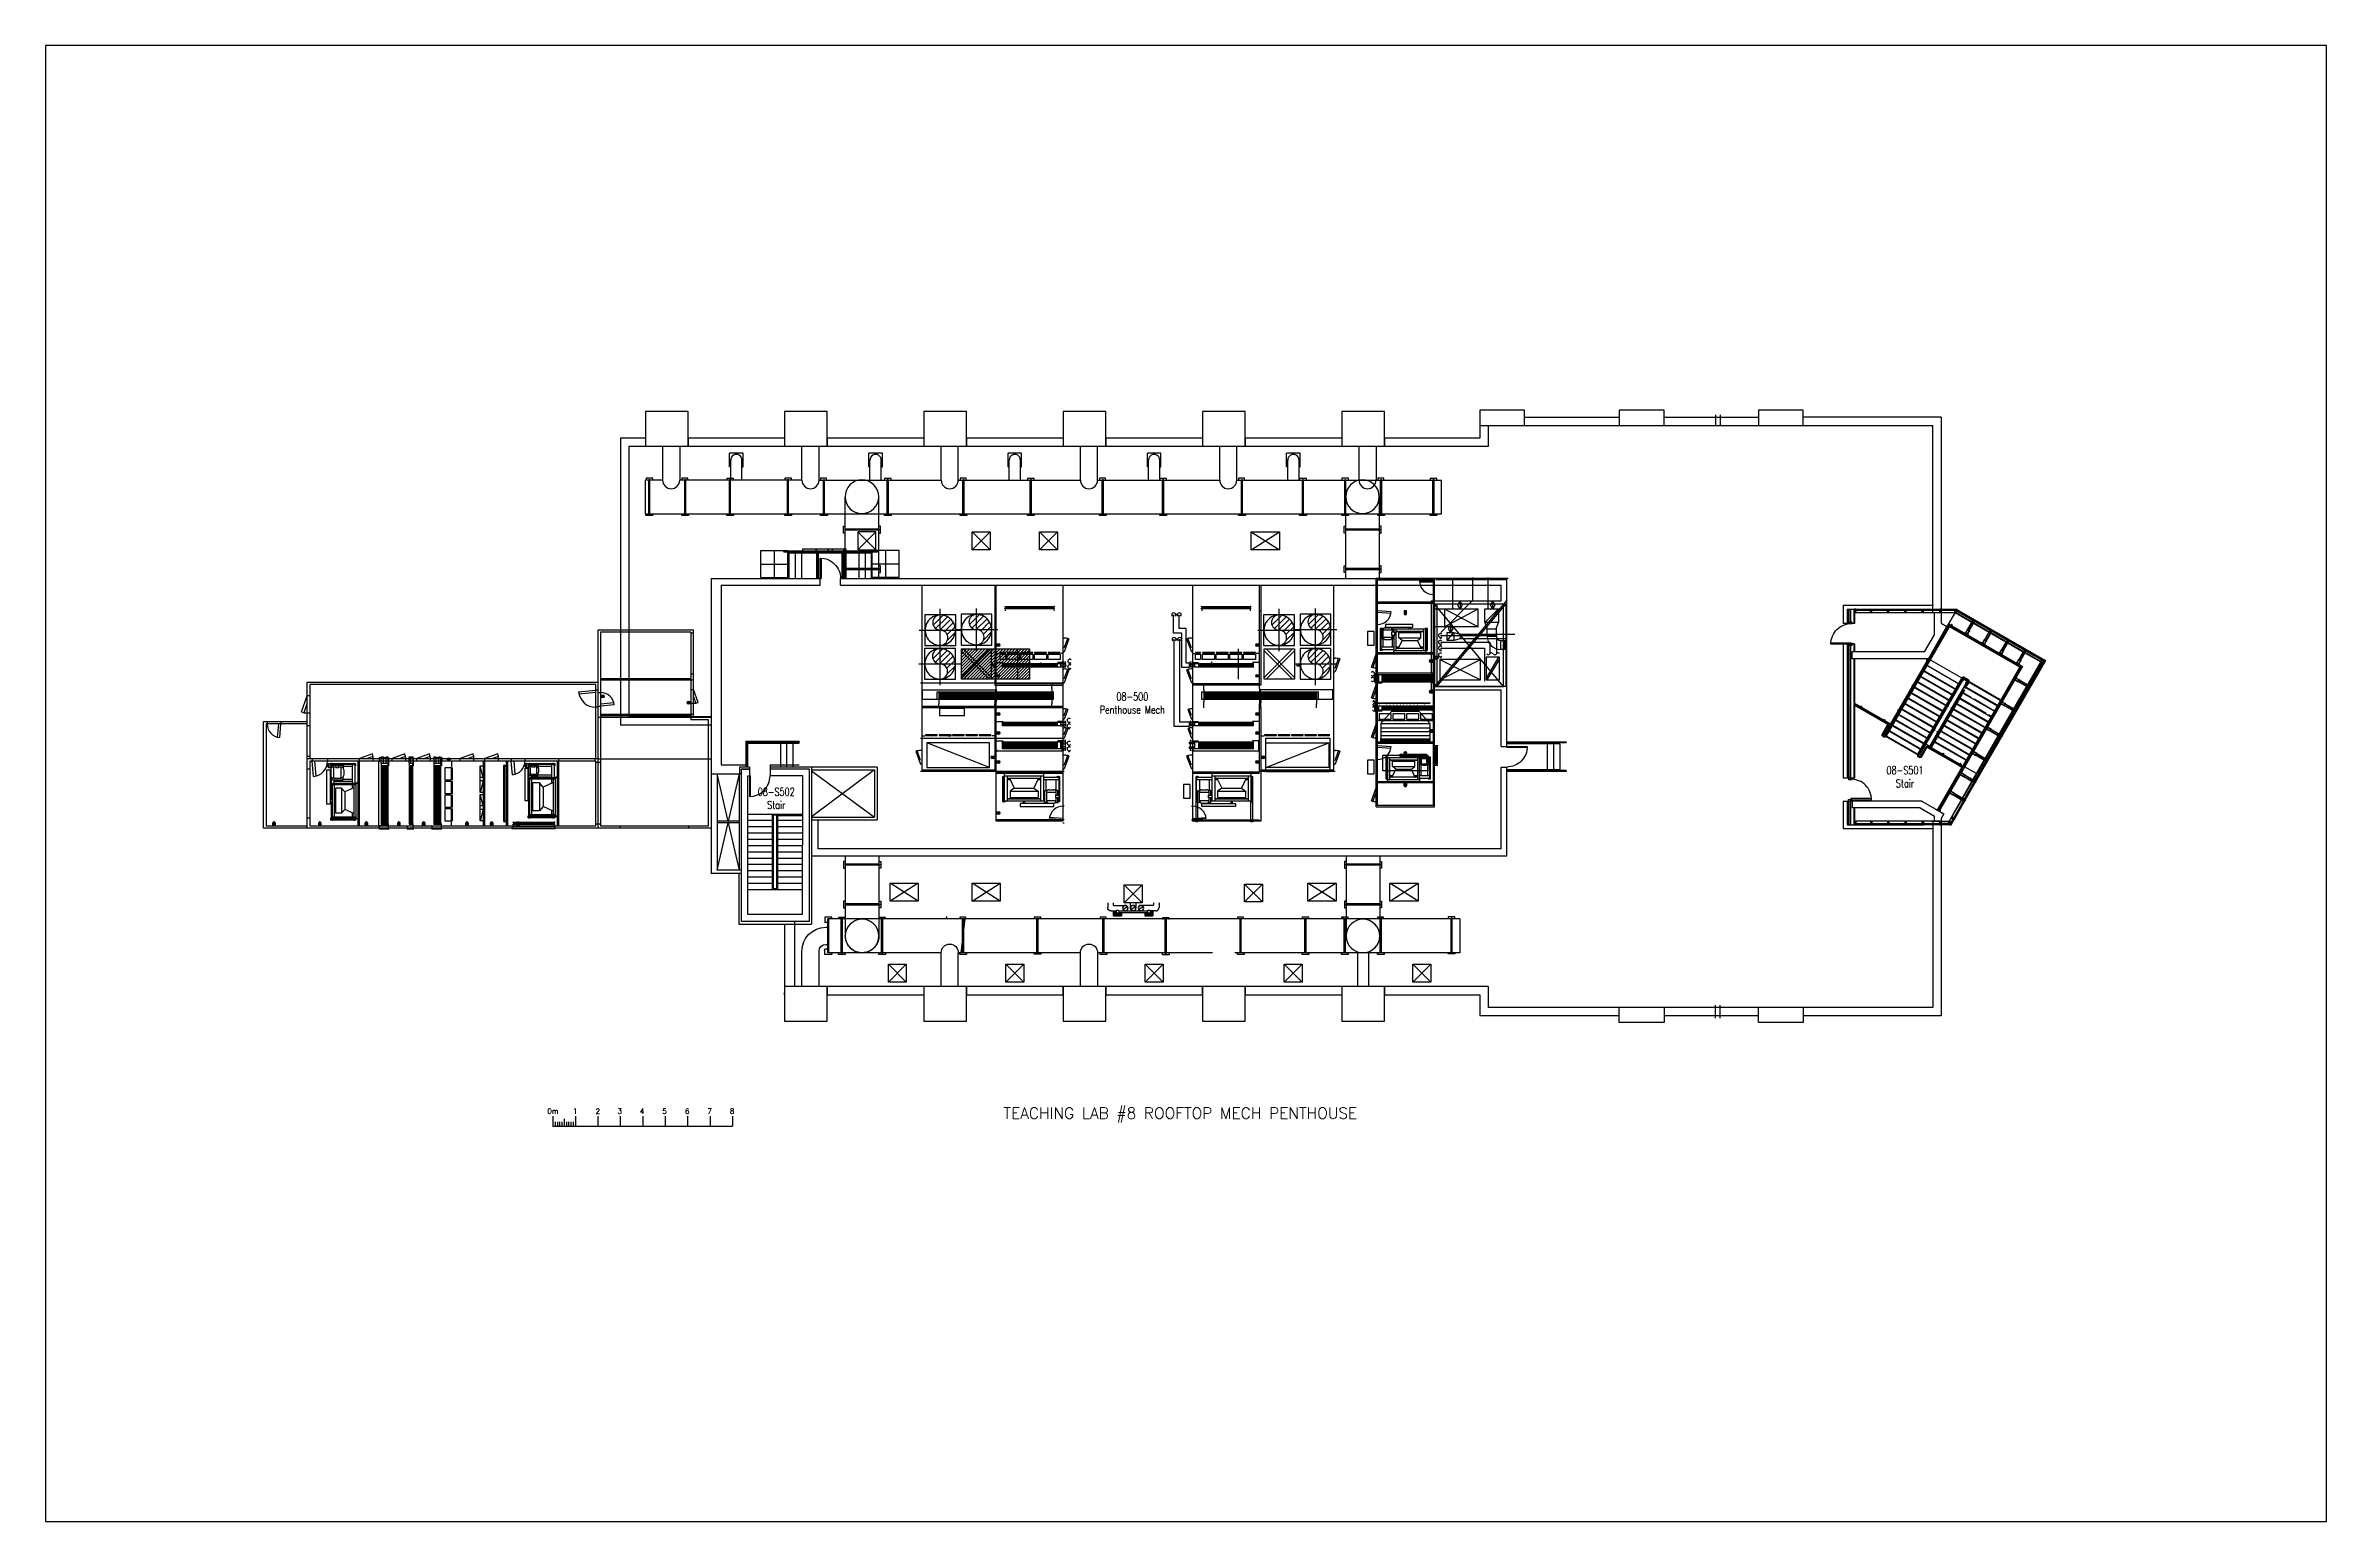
# Model space of a CAD drawing. Extents: x 11182 to 734459, y -1391328 to 152085.
# Drawn here: x 632042 to 733582, y -876522 to -810819 of the extents above; entities that cross this region are included whole.
import ezdxf
from ezdxf.enums import TextEntityAlignment as Align

# ---------------------------------------------------------------- set-up
doc = ezdxf.new("R2010")
doc.units = 0
doc.header["$LTSCALE"] = 500
doc.header["$MEASUREMENT"] = 0
doc.layers.get('0').update_dxf_attribs({"linetype": 'CONTINUOUS'})
doc.layers.add('0_Defpoints', color=106, linetype='CONTINUOUS', plot=False)
for name, color, linetype in [('0_room_data', 7, 'CONTINUOUS'), ('0_text', 7, 'CONTINUOUS'), ('1_Wall_Exist', 251, 'CONTINUOUS'), ('3_Text', 7, 'CONTINUOUS')]:
    doc.layers.add(name, color=color, linetype=linetype)
doc.styles.add('1_200', font='simplex.shx', dxfattribs={"width": 0.75, "height": 460})
doc.styles.add('NOTES', font='SIMPLEX', dxfattribs={"height": 107.5})
doc.styles.add('NTS2-0MM', font='ROMANS.shx', dxfattribs={"height": 200})
doc.styles.get("Standard").update_dxf_attribs({"font": 'ROMANS', "height": 200})

# ---------------------------------------------------------------- blocks, each defined once
blk = doc.blocks.new('room_data')
at = {"layer": '3_Text', "style": '1_200', "width": 0.75}
for tag, p in [('ROOMNUM', (0, 0)), ('ROOMUSE', (0, -575))]:
    blk.add_attdef(tag, text='', height=345, dxfattribs=at).set_placement(p, align=Align.MIDDLE_CENTER)

msp = doc.modelspace()

# ---------------------------------------------------------------- linework, layer by layer
for p, q in [((654626, -858484), (654626, -858930)), ((654626, -858930), (662626, -858930)), ((654726, -858730), (654726, -858930)), ((654826, -858730), (654826, -858930)), ((654926, -858730), (654926, -858930)), ((655026, -858730), (655026, -858930)), ((655126, -858598), (655126, -858930)), ((655226, -858730), (655226, -858930)), ((655326, -858730), (655326, -858930)), ((655426, -858730), (655426, -858930)), ((655526, -858730), (655526, -858930)), ((655626, -858484), (655626, -858930)), ((656626, -858484), (656626, -858930)), ((657626, -858484), (657626, -858930)), ((658626, -858484), (658626, -858930)), ((659626, -858484), (659626, -858930)), ((660626, -858484), (660626, -858930)), ((661626, -858484), (661626, -858930)), ((662626, -858484), (662626, -858930))]:
    msp.add_line(p, q)
at = {"layer": '0_Defpoints'}
msp.add_lwpolyline([(632042, -810819), (632042, -876522), (733582, -876522), (733582, -810819)], close=True, dxfattribs=at)
at = {"layer": '1_Wall_Exist'}
for p, q in [((658743, -827109), (658743, -828666)), ((660643, -827109), (658743, -827109)), ((660643, -828666), (660643, -827109)), ((664943, -827109), (664943, -828666)), ((666843, -827109), (664943, -827109)), ((666843, -828666), (666843, -827109)), ((671143, -827109), (671143, -828666)), ((673043, -827109), (671143, -827109)), ((673043, -828666), (673043, -827109)), ((677343, -827109), (677343, -828666)), ((679243, -827109), (677343, -827109)), ((679243, -828666), (679243, -827109)), ((683543, -827109), (683543, -828666)), ((685443, -827109), (683543, -827109)), ((685443, -828666), (685443, -827109)), ((689743, -827109), (689743, -828666)), ((691643, -827109), (689743, -827109)), ((691643, -828666), (691643, -827109)), ((695893, -827056), (695893, -828296)), ((697880, -827056), (695893, -827056)), ((697880, -827727), (697880, -827056)), ((697886, -827357), (702086, -827357)), ((702093, -827056), (702093, -827727)), ((704093, -827056), (702093, -827056)), ((704093, -827727), (704093, -827056)), ((704093, -827357), (708293, -827357)), ((706393, -827257), (706393, -827727)), ((706593, -827257), (706593, -827727)), ((708293, -827056), (708293, -827727)), ((710293, -827056), (708293, -827056)), ((710293, -827727), (710293, -827056)), ((716430, -827357), (710293, -827357)), ((716430, -827357), (716430, -836535)), ((657633, -828296), (657633, -841070)), ((658740, -828296), (657633, -828296)), ((660644, -828296), (660644, -828666)), ((664942, -828296), (660644, -828296)), ((671142, -828296), (666844, -828296)), ((666844, -828296), (666844, -828666)), ((677342, -828296), (673044, -828296)), ((673044, -828296), (673044, -828666)), ((683542, -828296), (679244, -828296)), ((679244, -828296), (679244, -828666)), ((689742, -828296), (685444, -828296)), ((685444, -828296), (685444, -828666)), ((695893, -828296), (691644, -828296)), ((691644, -828296), (691644, -828666)), ((695893, -827727), (716060, -827727)), ((696263, -827727), (696263, -828666)), ((716060, -836056), (716060, -827727)), ((696263, -828666), (658003, -828666)), ((658003, -828666), (658003, -840700)), ((659512, -828666), (659512, -830166)), ((660274, -828666), (660274, -830166)), ((662493, -829566), (662493, -828966)), ((663093, -828966), (662493, -828966)), ((662543, -829566), (662493, -829566)), ((662543, -830166), (662543, -829266)), ((663043, -830166), (663043, -829266)), ((663043, -829566), (663093, -829566)), ((663093, -829566), (663093, -828966)), ((665712, -830166), (665712, -828666)), ((666474, -830166), (666474, -828666)), ((668693, -829566), (668693, -828966)), ((669293, -828966), (668693, -828966)), ((668743, -829566), (668693, -829566)), ((668743, -830166), (668743, -829266)), ((669243, -830166), (669243, -829266)), ((669243, -829566), (669293, -829566)), ((669293, -829566), (669293, -828966)), ((671912, -830166), (671912, -828666)), ((672674, -830166), (672674, -828666)), ((674893, -829566), (674893, -828966)), ((675493, -828966), (674893, -828966)), ((674943, -829566), (674893, -829566)), ((674943, -830166), (674943, -829266)), ((675443, -830166), (675443, -829266)), ((675443, -829566), (675493, -829566)), ((675493, -829566), (675493, -828966)), ((678112, -830166), (678112, -828666)), ((678874, -830166), (678874, -828666)), ((681093, -829566), (681093, -828966)), ((681693, -828966), (681093, -828966)), ((681143, -829566), (681093, -829566)), ((681143, -830166), (681143, -829266)), ((681643, -830166), (681643, -829266)), ((681643, -829566), (681693, -829566)), ((681693, -829566), (681693, -828966)), ((684312, -830166), (684312, -828666)), ((685074, -830166), (685074, -828666)), ((687293, -829566), (687293, -828966)), ((687893, -828966), (687293, -828966)), ((687343, -829566), (687293, -829566)), ((687343, -830166), (687343, -829266)), ((687843, -830166), (687843, -829266)), ((687843, -829566), (687893, -829566)), ((687893, -829566), (687893, -828966)), ((690512, -828666), (690512, -830166)), ((691274, -828666), (691274, -830166)), ((659512, -830166), (658740, -830166)), ((658740, -830166), (658740, -831666)), ((658772, -830084), (658772, -830159)), ((659072, -830084), (658772, -830084)), ((658894, -831668), (658894, -830148)), ((658944, -830148), (658894, -830148)), ((658944, -831668), (658944, -830148)), ((659072, -830159), (659072, -830084)), ((665712, -830166), (660274, -830166)), ((660369, -830083), (660369, -830158)), ((660635, -830083), (660369, -830083)), ((660494, -831668), (660494, -830148)), ((660544, -830148), (660494, -830148)), ((660544, -831668), (660544, -830148)), ((660635, -830158), (660635, -830083)), ((662365, -830091), (662365, -830166)), ((662665, -830091), (662365, -830091)), ((662490, -831676), (662490, -830156)), ((662540, -830156), (662490, -830156)), ((662540, -831676), (662540, -830156)), ((662665, -830166), (662665, -830091)), ((664950, -830084), (664950, -830159)), ((665250, -830084), (664950, -830084)), ((665072, -831668), (665072, -830148)), ((665122, -830148), (665072, -830148)), ((665122, -831668), (665122, -830148)), ((665250, -830159), (665250, -830084)), ((666474, -830166), (671912, -830166)), ((666547, -830083), (666547, -830158)), ((666813, -830083), (666547, -830083)), ((666672, -831668), (666672, -830148)), ((666722, -830148), (666672, -830148)), ((666722, -831668), (666722, -830148)), ((666813, -830158), (666813, -830083)), ((669388, -830091), (669388, -830166)), ((669688, -830091), (669388, -830091)), ((669513, -831676), (669513, -830156)), ((669563, -830156), (669513, -830156)), ((669563, -831676), (669563, -830156)), ((669688, -830166), (669688, -830091)), ((672674, -830166), (678112, -830166)), ((672757, -830083), (672757, -830158)), ((673023, -830083), (672757, -830083)), ((672882, -831668), (672882, -830148)), ((672932, -830148), (672882, -830148)), ((672932, -831668), (672932, -830148)), ((673023, -830158), (673023, -830083)), ((675756, -830091), (675756, -830166)), ((676056, -830091), (675756, -830091)), ((675881, -831676), (675881, -830156)), ((675931, -830156), (675881, -830156)), ((675931, -831676), (675931, -830156)), ((676056, -830166), (676056, -830091)), ((678874, -830166), (684312, -830166)), ((678960, -830083), (678960, -830158)), ((679225, -830083), (678960, -830083)), ((679084, -831668), (679084, -830148)), ((679134, -830148), (679084, -830148)), ((679134, -831668), (679134, -830148)), ((679225, -830158), (679225, -830083)), ((681644, -830091), (681644, -830166)), ((681944, -830091), (681644, -830091)), ((681769, -831676), (681769, -830156)), ((681819, -830156), (681769, -830156)), ((681819, -831676), (681819, -830156)), ((681944, -830166), (681944, -830091)), ((685074, -830166), (694180, -830166)), ((685155, -830083), (685155, -830158)), ((685421, -830083), (685155, -830083)), ((685280, -831668), (685280, -830148)), ((685330, -830148), (685280, -830148)), ((685330, -831668), (685330, -830148)), ((685421, -830158), (685421, -830083)), ((687870, -830091), (687870, -830166)), ((688170, -830091), (687870, -830091)), ((687995, -831676), (687995, -830156)), ((688045, -830156), (687995, -830156)), ((688045, -831676), (688045, -830156)), ((688170, -830166), (688170, -830091)), ((689754, -830084), (689754, -830159)), ((690054, -830084), (689754, -830084)), ((689876, -831668), (689876, -830148)), ((689926, -830148), (689876, -830148)), ((689926, -831668), (689926, -830148)), ((690054, -830159), (690054, -830084)), ((691351, -830083), (691351, -830158)), ((691617, -830083), (691351, -830083)), ((691476, -831668), (691476, -830148)), ((691526, -830148), (691476, -830148)), ((691526, -831668), (691526, -830148)), ((691617, -830158), (691617, -830083)), ((693679, -830091), (693679, -830166)), ((693979, -830091), (693679, -830091)), ((693804, -831676), (693804, -830156)), ((693854, -830156), (693804, -830156)), ((693854, -831676), (693854, -830156)), ((693979, -830166), (693979, -830091)), ((694180, -831666), (694180, -830166)), ((667638, -834546), (667638, -830921)), ((669138, -834546), (669138, -830921)), ((689927, -834546), (689927, -830921)), ((691427, -834546), (691427, -830921)), ((658740, -831666), (694180, -831666)), ((658769, -831733), (658769, -831658)), ((659069, -831733), (658769, -831733)), ((658944, -831668), (658894, -831668)), ((659069, -831658), (659069, -831733)), ((660369, -831733), (660369, -831658)), ((660669, -831733), (660369, -831733)), ((660544, -831668), (660494, -831668)), ((660669, -831658), (660669, -831733)), ((662365, -831741), (662365, -831666)), ((662665, -831741), (662365, -831741)), ((662540, -831676), (662490, -831676)), ((662665, -831666), (662665, -831741)), ((664947, -831733), (664947, -831658)), ((665247, -831733), (664947, -831733)), ((665122, -831668), (665072, -831668)), ((665247, -831658), (665247, -831733)), ((666547, -831733), (666547, -831658)), ((666847, -831733), (666547, -831733)), ((666722, -831668), (666672, -831668)), ((666847, -831658), (666847, -831733)), ((667563, -832221), (667638, -832221)), ((667563, -832521), (667563, -832221)), ((667638, -832521), (667563, -832521)), ((669156, -832344), (667636, -832344)), ((667636, -832344), (667636, -832394)), ((669156, -832394), (667636, -832394)), ((668208, -832469), (668208, -833269)), ((669008, -832469), (668208, -832469)), ((669008, -832469), (668208, -833269)), ((669008, -833269), (668208, -832469)), ((669008, -833269), (669008, -832469)), ((669216, -832221), (669141, -832221)), ((669141, -832521), (669216, -832521)), ((669156, -832344), (669156, -832394)), ((669216, -832521), (669216, -832221)), ((669388, -831741), (669388, -831666)), ((669688, -831741), (669388, -831741)), ((669563, -831676), (669513, -831676)), ((669688, -831666), (669688, -831741)), ((672757, -831733), (672757, -831658)), ((673057, -831733), (672757, -831733)), ((672932, -831668), (672882, -831668)), ((673057, -831658), (673057, -831733)), ((673293, -832472), (674093, -832472)), ((673293, -833272), (673293, -832472)), ((674093, -833272), (673293, -832472)), ((673293, -833272), (674093, -832472)), ((674093, -832472), (674093, -833272)), ((675756, -831741), (675756, -831666)), ((676056, -831741), (675756, -831741)), ((675931, -831676), (675881, -831676)), ((676056, -831666), (676056, -831741)), ((676292, -832472), (677092, -832472)), ((676292, -833272), (676292, -832472)), ((677092, -833272), (676292, -832472)), ((676292, -833272), (677092, -832472)), ((677092, -832472), (677092, -833272)), ((678959, -831733), (678959, -831658)), ((679259, -831733), (678959, -831733)), ((679134, -831668), (679084, -831668)), ((679259, -831658), (679259, -831733)), ((681644, -831741), (681644, -831666)), ((681944, -831741), (681644, -831741)), ((681819, -831676), (681769, -831676)), ((681944, -831666), (681944, -831741)), ((685155, -831733), (685155, -831658)), ((685455, -831733), (685155, -831733)), ((685330, -831668), (685280, -831668)), ((685455, -831658), (685455, -831733)), ((685718, -832469), (686968, -832469)), ((685718, -833269), (685718, -832469)), ((685718, -832469), (686968, -833269)), ((685718, -833269), (686968, -832469)), ((686968, -832469), (686968, -833269)), ((687870, -831741), (687870, -831666)), ((688170, -831741), (687870, -831741)), ((688045, -831676), (687995, -831676)), ((688170, -831666), (688170, -831741)), ((689751, -831733), (689751, -831658)), ((690051, -831733), (689751, -831733)), ((689852, -832221), (689927, -832221)), ((689852, -832521), (689852, -832221)), ((689927, -832521), (689852, -832521)), ((689926, -831668), (689876, -831668)), ((691438, -832343), (689918, -832343)), ((689918, -832343), (689918, -832393)), ((691438, -832393), (689918, -832393)), ((690051, -831658), (690051, -831733)), ((691351, -831733), (691351, -831658)), ((691651, -831733), (691351, -831733)), ((691502, -832221), (691427, -832221)), ((691427, -832521), (691502, -832521)), ((691438, -832343), (691438, -832393)), ((691526, -831668), (691476, -831668)), ((691502, -832521), (691502, -832221)), ((691651, -831658), (691651, -831733)), ((693679, -831741), (693679, -831666)), ((693979, -831741), (693679, -831741)), ((693854, -831676), (693804, -831676)), ((693979, -831666), (693979, -831741)), ((663888, -833301), (665088, -833301)), ((663888, -834501), (663888, -833301)), ((664488, -834501), (664488, -833301)), ((664907, -833318), (669083, -833318)), ((664907, -833376), (664907, -833318)), ((664916, -833358), (669083, -833358)), ((665088, -833315), (665088, -833301)), ((665088, -834501), (665088, -833355)), ((665097, -833398), (668803, -833398)), ((665127, -833398), (665127, -834546)), ((665407, -833398), (665407, -834546)), ((665687, -833398), (665687, -834546)), ((665744, -833216), (665744, -833316)), ((665744, -833218), (667667, -833218)), ((666275, -833318), (666275, -833358)), ((666342, -833218), (666342, -833318)), ((666353, -833318), (666353, -833218)), ((666363, -833318), (666363, -834547)), ((666403, -833358), (666403, -834547)), ((666443, -833398), (666443, -834547)), ((666520, -834846), (666520, -833632)), ((666520, -833632), (666570, -833632)), ((666570, -833632), (666698, -833650)), ((666570, -833632), (666570, -834546)), ((666864, -833218), (666864, -833318)), ((666878, -833218), (666878, -833318)), ((667052, -833218), (667052, -833318)), ((667066, -833218), (667066, -833318)), ((667487, -833398), (667487, -834547)), ((667527, -833358), (667527, -834547)), ((667567, -833318), (667567, -834547)), ((667577, -833318), (667577, -833218)), ((667588, -833218), (667588, -833318)), ((667655, -833318), (667655, -833358)), ((667667, -833218), (667667, -833933)), ((668208, -833269), (669008, -833269)), ((668243, -833398), (668243, -834546)), ((668523, -833398), (668523, -834546)), ((668803, -833398), (668803, -834546)), ((668842, -833315), (668842, -833301)), ((670042, -833301), (668842, -833301)), ((668842, -834501), (668842, -833355)), ((669083, -833318), (669083, -833358)), ((669442, -834501), (669442, -833301)), ((670042, -834501), (670042, -833301)), ((674093, -833272), (673293, -833272)), ((677092, -833272), (676292, -833272)), ((686968, -833269), (685718, -833269)), ((661669, -834546), (666570, -834546)), ((661669, -834546), (661669, -847684)), ((663888, -833901), (665088, -833901)), ((663888, -834501), (665088, -834501)), ((666698, -833650), (666785, -833672)), ((666785, -833672), (666870, -833702)), ((666870, -833702), (666951, -833740)), ((666951, -833740), (667027, -833786)), ((667027, -833786), (667099, -833840)), ((667099, -833840), (667166, -833900)), ((667166, -833900), (667226, -833967)), ((667226, -833967), (667279, -834038)), ((667279, -834038), (667326, -834115)), ((667326, -834115), (667364, -834197)), ((667364, -834197), (667394, -834281)), ((667394, -834281), (667416, -834368)), ((667416, -834368), (667429, -834457)), ((667429, -834457), (667434, -834546)), ((667434, -834846), (667434, -834546)), ((667434, -834546), (697093, -834546)), ((667563, -833981), (667633, -833981)), ((667563, -834281), (667563, -833981)), ((667638, -834281), (667563, -834281)), ((667667, -833933), (667567, -833933)), ((667667, -833941), (667567, -833941)), ((669156, -834105), (667636, -834105)), ((667636, -834105), (667636, -834155)), ((669156, -834155), (667636, -834155)), ((667667, -833941), (667667, -834547)), ((670042, -833901), (668842, -833901)), ((670042, -834501), (668842, -834501)), ((669141, -834281), (669216, -834281)), ((669216, -833981), (669151, -833981)), ((669156, -834105), (669156, -834155)), ((669216, -834281), (669216, -833981)), ((689852, -833981), (689922, -833981)), ((689852, -834281), (689852, -833981)), ((689927, -834281), (689852, -834281)), ((691438, -834104), (689918, -834104)), ((689918, -834104), (689918, -834154)), ((691438, -834154), (689918, -834154)), ((691279, -844703), (691279, -834546)), ((697156, -834546), (691279, -834546)), ((691337, -834604), (693819, -834604)), ((691337, -844646), (691337, -834604)), ((691427, -834281), (691502, -834281)), ((691502, -833981), (691437, -833981)), ((691438, -834104), (691438, -834154)), ((691502, -834281), (691502, -833981)), ((693210, -834648), (693877, -834648)), ((693819, -834604), (693819, -844646)), ((693877, -844703), (693877, -834546)), ((697099, -834604), (693934, -834604)), ((694689, -835882), (694689, -834518)), ((695588, -835501), (695588, -834503)), ((696260, -835902), (696260, -834499)), ((697093, -842074), (697093, -834546)), ((662119, -834846), (666520, -834846)), ((662119, -834846), (662119, -842836)), ((667434, -834846), (696843, -834846)), ((671048, -834846), (671048, -843065)), ((674300, -834846), (674300, -839290)), ((674357, -839290), (674357, -834846)), ((677335, -834846), (677335, -845345)), ((683107, -834846), (683107, -845345)), ((686085, -839290), (686085, -834846)), ((686142, -834846), (686142, -839290)), ((689394, -843065), (689394, -834846)), ((693819, -835604), (691337, -835604)), ((693819, -835661), (691337, -835661)), ((693814, -834705), (693212, -834706)), ((693725, -835541), (696843, -835541)), ((693725, -835541), (693725, -839505)), ((693877, -835258), (693819, -835258)), ((697093, -835511), (693877, -839353)), ((694159, -836952), (695588, -835501)), ((694915, -835735), (695011, -835568)), ((695011, -835568), (695011, -835902)), ((695011, -835568), (695108, -835735)), ((696363, -835731), (696460, -835564)), ((696460, -835564), (696460, -835898)), ((696460, -835564), (696556, -835731)), ((696843, -835541), (696843, -834846)), ((672560, -836156), (671188, -836156)), ((671188, -836156), (671188, -837527)), ((671556, -836617), (671995, -836177)), ((672190, -836245), (671666, -836769)), ((671856, -836841), (672342, -836355)), ((671874, -837786), (671874, -835896)), ((672457, -836502), (672061, -836898)), ((672181, -837040), (672532, -836690)), ((672560, -837527), (672560, -836156)), ((674173, -836134), (672801, -836134)), ((672801, -836134), (672801, -837506)), ((673169, -836595), (673608, -836156)), ((673803, -836223), (673278, -836748)), ((673469, -836819), (673955, -836333)), ((673487, -837765), (673487, -835875)), ((674070, -836480), (673674, -836876)), ((673794, -837018), (674144, -836668)), ((674173, -837506), (674173, -836134)), ((674357, -835982), (674300, -835982)), ((674741, -835785), (674766, -835785)), ((674741, -835785), (674741, -835798)), ((674741, -835887), (674741, -835874)), ((674766, -835887), (674741, -835887)), ((674754, -835836), (676938, -835836)), ((674766, -835785), (674766, -835887)), ((674766, -835924), (674766, -835982)), ((674804, -835887), (674804, -835785)), ((674804, -835785), (676888, -835785)), ((676888, -835887), (674804, -835887)), ((676888, -835785), (676888, -835887)), ((676925, -835785), (676925, -835887)), ((676951, -835785), (676925, -835785)), ((676925, -835887), (676951, -835887)), ((676925, -835924), (676925, -835982)), ((676951, -835785), (676951, -835798)), ((676951, -835887), (676951, -835874)), ((682262, -836973), (682262, -836157)), ((682512, -836773), (682512, -836157)), ((683491, -835785), (683517, -835785)), ((683491, -835785), (683491, -835798)), ((683491, -835887), (683491, -835874)), ((683517, -835887), (683491, -835887)), ((683504, -835836), (685688, -835836)), ((683517, -835785), (683517, -835887)), ((683517, -835924), (683517, -835982)), ((683554, -835887), (683554, -835785)), ((683554, -835785), (685638, -835785)), ((685638, -835887), (683554, -835887)), ((685638, -835785), (685638, -835887)), ((685676, -835785), (685676, -835887)), ((685701, -835785), (685676, -835785)), ((685676, -835887), (685701, -835887)), ((685676, -835924), (685676, -835982)), ((685701, -835785), (685701, -835798)), ((685701, -835887), (685701, -835874)), ((686085, -835982), (686142, -835982)), ((687641, -836156), (686269, -836156)), ((686269, -836156), (686269, -837527)), ((686637, -836617), (687077, -836177)), ((687271, -836245), (686747, -836769)), ((686937, -836841), (687423, -836355)), ((686955, -837786), (686955, -835896)), ((687538, -836502), (687142, -836898)), ((687263, -837040), (687613, -836690)), ((687641, -837527), (687641, -836156)), ((689267, -836134), (687895, -836134)), ((687895, -836134), (687895, -837506)), ((688263, -836595), (688702, -836156)), ((688897, -836223), (688372, -836748)), ((688563, -836819), (689049, -836333)), ((688581, -839289), (688581, -835875)), ((689164, -836480), (688768, -836876)), ((688888, -837018), (689238, -836668)), ((689267, -837506), (689267, -836134)), ((691279, -835982), (691337, -835982)), ((691279, -836591), (691337, -836591)), ((691944, -836035), (691337, -835982)), ((691337, -836039), (691936, -836092)), ((691689, -836594), (691689, -836712)), ((692904, -836594), (691689, -836594)), ((692629, -835982), (692527, -835982)), ((692527, -835982), (692527, -836109)), ((692527, -836032), (692629, -836032)), ((692558, -836032), (692558, -836116)), ((692598, -836032), (692598, -836116)), ((692629, -836109), (692629, -835982)), ((692904, -836712), (692904, -836594)), ((693819, -835898), (695820, -835898)), ((693877, -836083), (693819, -836083)), ((696941, -839353), (693877, -835693)), ((696941, -835693), (693877, -839353)), ((696941, -835693), (693877, -835693)), ((693877, -835693), (693877, -839353)), ((697048, -835692), (693985, -835692)), ((693985, -839352), (697048, -835692)), ((693985, -835692), (693985, -839352)), ((694320, -836698), (695820, -835898)), ((694320, -835898), (695820, -836698)), ((694320, -835898), (694320, -836698)), ((694493, -836786), (694590, -836619)), ((694590, -836619), (694590, -836953)), ((694590, -836619), (694686, -836786)), ((695011, -835902), (694915, -835735)), ((695108, -835735), (695011, -835902)), ((695820, -836698), (695820, -835898)), ((696120, -836498), (696120, -835898)), ((696120, -835898), (696720, -835898)), ((696120, -836498), (696720, -835898)), ((696720, -836498), (696120, -836498)), ((696120, -836498), (696220, -836785)), ((696460, -835898), (696363, -835731)), ((696556, -835731), (696460, -835898)), ((696620, -836785), (696720, -836498)), ((696720, -835898), (696720, -836498)), ((696941, -839353), (696941, -835693)), ((697048, -835692), (697048, -839352)), ((711930, -836700), (712007, -836654)), ((712007, -836654), (712088, -836615)), ((712069, -835728), (716093, -835728)), ((712069, -835728), (712069, -836554)), ((712567, -836554), (712069, -836554)), ((712088, -836615), (712173, -836585)), ((712173, -836585), (712260, -836563)), ((712244, -835903), (712244, -836554)), ((712244, -835903), (716368, -835903)), ((712260, -836563), (712348, -836550)), ((712295, -835903), (712295, -836554)), ((712308, -835903), (712308, -836554)), ((712311, -836491), (712406, -836491)), ((712311, -836491), (712311, -836554)), ((712311, -836554), (712406, -836554)), ((712312, -836492), (712400, -836492)), ((712312, -836492), (712312, -836553)), ((712312, -836553), (712402, -836553)), ((712348, -836550), (712438, -836545)), ((712383, -835903), (712383, -836554)), ((712399, -835903), (712399, -836554)), ((712402, -836494), (712412, -836494)), ((712402, -836496), (712404, -836496)), ((712403, -836492), (712406, -836492)), ((712404, -836549), (712404, -836496)), ((712404, -836549), (712404, -836549)), ((712404, -836550), (712412, -836550)), ((712406, -836553), (712404, -836553)), ((712406, -836491), (712406, -836492)), ((712406, -836510), (712406, -836494)), ((712412, -836501), (712406, -836501)), ((712444, -836510), (712406, -836510)), ((712432, -836513), (712406, -836513)), ((712406, -836513), (712406, -836532)), ((712432, -836532), (712406, -836532)), ((712406, -836550), (712406, -836535)), ((712444, -836535), (712406, -836535)), ((712412, -836544), (712406, -836544)), ((712406, -836553), (712406, -836554)), ((712412, -836494), (712412, -836501)), ((712412, -836550), (712412, -836544)), ((712431, -836501), (712419, -836501)), ((712431, -836544), (712419, -836544)), ((712425, -836519), (712439, -836519)), ((712425, -836525), (712439, -836525)), ((712426, -836516), (712432, -836516)), ((712426, -836528), (712432, -836528)), ((712432, -836513), (712432, -836516)), ((712432, -836532), (712432, -836528)), ((712444, -836499), (712438, -836499)), ((712444, -836545), (712438, -836545)), ((712439, -836513), (712439, -836510)), ((712439, -836516), (712439, -836519)), ((712439, -836525), (712439, -836528)), ((712439, -836532), (712439, -836535)), ((712444, -836494), (712446, -836494)), ((712444, -836550), (712444, -836494)), ((712444, -836550), (712446, -836550)), ((712446, -836491), (712463, -836491)), ((712447, -836492), (712446, -836491)), ((712446, -836495), (712446, -836494)), ((712446, -836495), (712453, -836496)), ((712446, -836548), (712446, -836496)), ((712446, -836496), (712447, -836497)), ((712446, -836548), (712452, -836547)), ((712446, -836550), (712453, -836549)), ((712446, -836550), (712446, -836550)), ((712447, -836553), (712446, -836554)), ((712446, -836554), (712463, -836554)), ((712447, -836492), (712462, -836492)), ((712448, -836495), (712447, -836493)), ((712455, -836496), (712447, -836493)), ((712447, -836497), (712452, -836497)), ((712455, -836549), (712447, -836552)), ((712448, -836550), (712447, -836552)), ((712462, -836553), (712447, -836553)), ((712448, -836495), (712453, -836496)), ((712448, -836550), (712453, -836549)), ((712452, -836497), (712455, -836497)), ((712452, -836547), (712455, -836548)), ((712453, -836496), (712453, -836496)), ((712453, -836549), (712453, -836549)), ((712455, -836497), (712455, -836496)), ((712455, -836548), (712455, -836549)), ((712462, -836553), (712462, -836492)), ((712463, -836554), (712463, -836491)), ((712551, -835903), (712551, -836554)), ((712567, -835903), (712567, -836554)), ((712628, -835903), (712567, -835903)), ((712567, -835906), (712628, -835906)), ((712567, -835957), (712569, -835952)), ((712569, -835957), (712567, -835957)), ((712569, -835959), (712567, -835959)), ((712567, -835962), (712569, -835962)), ((712572, -835964), (712567, -835964)), ((712567, -836055), (717100, -836055)), ((712569, -835924), (712569, -835906)), ((712574, -835924), (712569, -835924)), ((712569, -835934), (712574, -835934)), ((712569, -835952), (712569, -835934)), ((712569, -835962), (712569, -835957)), ((712569, -835962), (712569, -835959)), ((712572, -835962), (712569, -835962)), ((712569, -835967), (712574, -835967)), ((712569, -836053), (712569, -835967)), ((712574, -836053), (712569, -836053)), ((712572, -835959), (712572, -835962)), ((712590, -835959), (712572, -835959)), ((712572, -835962), (712572, -835964)), ((712574, -835934), (712574, -835924)), ((712574, -835952), (712574, -835957)), ((712590, -835952), (712574, -835952)), ((712574, -835957), (712590, -835957)), ((712574, -835964), (712590, -835964)), ((712574, -835967), (712574, -835964)), ((712574, -836050), (712574, -836053)), ((712579, -836050), (712574, -836050)), ((712579, -835908), (712579, -835949)), ((712587, -835908), (712579, -835908)), ((712579, -835949), (712590, -835949)), ((712579, -836053), (712579, -836050)), ((712615, -836053), (712579, -836053)), ((712587, -835921), (712587, -835908)), ((712622, -835921), (712587, -835921)), ((712590, -835906), (712590, -835919)), ((712605, -835919), (712590, -835919)), ((712590, -835924), (712605, -835921)), ((712590, -835924), (712590, -835959)), ((712605, -835929), (712590, -835929)), ((712590, -835964), (712590, -835967)), ((712590, -835967), (712592, -835967)), ((712592, -835914), (712602, -835914)), ((712592, -835919), (712592, -835914)), ((712592, -835944), (712592, -835957)), ((712597, -835949), (712592, -835944)), ((712592, -835957), (712592, -835959)), ((712592, -835959), (712602, -835959)), ((712592, -835962), (712602, -835962)), ((712592, -835967), (712592, -835962)), ((712595, -835919), (712595, -835914)), ((712595, -835939), (712595, -835929)), ((712597, -835946), (712595, -835939)), ((712600, -835939), (712597, -835946)), ((712602, -835944), (712597, -835949)), ((712600, -835919), (712600, -835914)), ((712600, -835929), (712600, -835939)), ((712602, -835914), (712602, -835919)), ((712602, -835959), (712602, -835944)), ((712602, -835962), (712602, -835967)), ((712602, -835967), (712605, -835967)), ((712605, -835919), (712605, -835921)), ((712605, -835921), (712605, -835929)), ((712605, -835959), (712605, -835929)), ((712622, -835959), (712605, -835959)), ((712605, -835964), (712620, -835964)), ((712605, -835967), (712605, -835964)), ((712615, -836050), (712615, -836053)), ((712620, -836050), (712615, -836050)), ((712617, -835954), (712617, -835924)), ((712617, -835929), (712638, -835929)), ((712638, -835934), (712617, -835934)), ((712617, -835949), (712638, -835946)), ((712617, -835954), (712617, -835959)), ((712638, -835954), (712617, -835954)), ((712620, -835916), (712622, -835916)), ((712620, -835921), (712620, -835916)), ((712620, -835964), (712620, -835967)), ((712620, -835967), (712628, -835967)), ((712620, -836053), (712620, -836050)), ((712628, -836053), (712620, -836053)), ((712622, -835908), (712628, -835914)), ((712622, -835916), (712622, -835908)), ((712622, -835919), (712622, -835921)), ((712628, -835919), (712622, -835919)), ((712622, -835934), (712622, -835946)), ((712622, -835964), (712622, -835959)), ((712628, -835964), (712622, -835964)), ((712625, -835921), (712628, -835921)), ((712625, -835924), (712625, -835921)), ((712630, -835924), (712625, -835924)), ((712625, -835959), (712625, -835962)), ((712630, -835959), (712625, -835959)), ((712625, -835962), (712628, -835962)), ((712628, -835916), (712628, -835903)), ((712628, -835916), (712630, -835916)), ((712628, -835921), (712628, -835919)), ((712628, -835962), (712628, -835964)), ((712628, -835967), (712628, -836053)), ((712630, -835916), (712633, -835929)), ((712630, -835916), (712630, -835924)), ((712630, -835967), (712633, -835954)), ((712630, -836055), (712630, -835959)), ((712632, -835929), (713298, -835929)), ((712632, -835935), (713298, -835935)), ((712632, -835948), (713298, -835948)), ((712632, -835954), (713298, -835954)), ((713283, -835903), (713347, -835903)), ((713283, -835920), (713283, -835903)), ((713285, -835919), (713283, -835920)), ((713283, -836055), (713283, -835960)), ((713285, -835960), (713283, -835960)), ((713347, -836055), (713283, -836055)), ((713285, -835904), (713345, -835904)), ((713285, -835904), (713285, -835919)), ((713288, -835911), (713285, -835919)), ((713287, -835918), (713285, -835919)), ((713285, -835960), (713285, -835962)), ((713285, -836053), (713285, -835964)), ((713345, -836053), (713285, -836053)), ((713287, -835918), (713289, -835913)), ((713287, -835920), (713289, -835913)), ((713287, -835922), (713287, -835920)), ((713287, -835920), (713287, -835920)), ((713287, -835922), (713343, -835922)), ((713287, -835962), (713287, -835954)), ((713287, -835954), (713294, -835954)), ((713287, -835960), (713303, -835960)), ((713290, -835911), (713288, -835911)), ((713289, -835920), (713290, -835913)), ((713289, -835913), (713289, -835913)), ((713289, -835920), (713341, -835920)), ((713289, -835961), (713342, -835961)), ((713289, -835962), (713289, -835961)), ((713290, -835913), (713290, -835911)), ((713292, -835922), (713292, -835928)), ((713294, -835934), (713294, -835947)), ((713294, -835954), (713294, -835960)), ((713298, -835929), (713298, -835954)), ((713303, -835922), (713303, -835960)), ((713306, -835927), (713303, -835927)), ((713306, -835934), (713306, -835960)), ((713306, -835934), (713309, -835934)), ((713325, -835960), (713306, -835960)), ((713312, -835927), (713309, -835927)), ((713309, -835940), (713309, -835934)), ((713312, -835940), (713312, -835927)), ((713318, -835940), (713318, -835927)), ((713322, -835927), (713318, -835927)), ((713322, -835940), (713322, -835934)), ((713325, -835934), (713322, -835934)), ((713325, -835927), (713328, -835927)), ((713325, -835934), (713325, -835960)), ((713328, -835922), (713328, -835960)), ((713328, -835960), (713343, -835960)), ((713332, -835929), (714052, -835929)), ((713332, -835929), (713332, -835954)), ((713332, -835935), (714052, -835935)), ((713332, -835948), (714052, -835948)), ((713332, -835954), (714052, -835954)), ((713337, -835934), (713337, -835947)), ((713337, -835954), (713337, -835960)), ((713343, -835954), (713337, -835954)), ((713338, -835922), (713338, -835928)), ((713340, -835913), (713341, -835911)), ((713341, -835918), (713340, -835913)), ((713341, -835911), (713342, -835911)), ((713341, -835913), (713342, -835913)), ((713343, -835920), (713341, -835913)), ((713341, -835920), (713341, -835918)), ((713342, -835911), (713345, -835919)), ((713343, -835918), (713342, -835913)), ((713342, -835963), (713342, -835961)), ((713343, -835918), (713345, -835919)), ((713343, -835922), (713343, -835920)), ((713343, -835920), (713343, -835920)), ((713343, -835963), (713343, -835954)), ((713345, -835919), (713345, -835904)), ((713345, -835919), (713347, -835920)), ((713345, -835963), (713345, -835960)), ((713347, -835960), (713345, -835960)), ((713345, -836053), (713345, -835966)), ((713347, -835920), (713347, -835903)), ((713347, -836055), (713347, -835960)), ((713941, -841546), (716770, -836645)), ((713977, -841584), (716800, -836694)), ((714036, -835903), (714100, -835903)), ((714036, -835920), (714036, -835903)), ((714038, -835919), (714036, -835920)), ((714036, -836055), (714036, -835960)), ((714038, -835960), (714036, -835960)), ((714100, -836055), (714036, -836055)), ((714038, -835904), (714098, -835904)), ((714038, -835904), (714038, -835919)), ((714041, -835911), (714038, -835919)), ((714040, -835918), (714038, -835919)), ((714038, -835960), (714038, -835962)), ((714038, -836053), (714038, -835964)), ((714098, -836053), (714038, -836053)), ((714040, -835918), (714042, -835913)), ((714040, -835920), (714042, -835913)), ((714040, -835922), (714040, -835920)), ((714040, -835920), (714040, -835920)), ((714040, -835922), (714096, -835922)), ((714040, -835962), (714040, -835954)), ((714040, -835954), (714047, -835954)), ((714040, -835960), (714055, -835960)), ((714043, -835911), (714041, -835911)), ((714042, -835920), (714043, -835913)), ((714042, -835913), (714042, -835913)), ((714042, -835920), (714094, -835920)), ((714042, -835961), (714095, -835961)), ((714042, -835962), (714042, -835961)), ((714043, -835913), (714043, -835911)), ((714045, -835922), (714045, -835928)), ((714047, -835934), (714047, -835947)), ((714047, -835954), (714047, -835960)), ((714052, -835929), (714052, -835954)), ((714055, -835922), (714055, -835960)), ((714059, -835927), (714055, -835927)), ((714059, -835934), (714059, -835960)), ((714059, -835934), (714062, -835934)), ((714078, -835960), (714059, -835960)), ((714065, -835927), (714062, -835927)), ((714062, -835940), (714062, -835934)), ((714065, -835940), (714065, -835927)), ((714071, -835940), (714071, -835927)), ((714075, -835927), (714071, -835927)), ((714075, -835940), (714075, -835934)), ((714078, -835934), (714075, -835934)), ((714078, -835927), (714081, -835927)), ((714078, -835934), (714078, -835960)), ((714081, -835922), (714081, -835960)), ((714081, -835960), (714096, -835960)), ((714085, -835929), (714829, -835929)), ((714085, -835929), (714085, -835954)), ((714085, -835935), (714829, -835935)), ((714085, -835948), (714829, -835948)), ((714085, -835954), (714829, -835954)), ((714089, -835934), (714089, -835947)), ((714089, -835954), (714089, -835960)), ((714096, -835954), (714089, -835954)), ((714091, -835922), (714091, -835928)), ((714093, -835913), (714094, -835911)), ((714094, -835918), (714093, -835913)), ((714094, -835911), (714095, -835911)), ((714094, -835913), (714095, -835913)), ((714096, -835920), (714094, -835913)), ((714094, -835920), (714094, -835918)), ((714095, -835911), (714098, -835919)), ((714096, -835918), (714095, -835913)), ((714095, -835963), (714095, -835961)), ((714096, -835918), (714098, -835919)), ((714096, -835922), (714096, -835920)), ((714096, -835920), (714096, -835920)), ((714096, -835963), (714096, -835954)), ((714098, -835919), (714098, -835904)), ((714098, -835919), (714100, -835920)), ((714098, -835963), (714098, -835960)), ((714100, -835960), (714098, -835960)), ((714098, -836053), (714098, -835966)), ((714100, -835920), (714100, -835903)), ((714100, -836055), (714100, -835960)), ((714813, -835903), (714877, -835903)), ((714813, -835920), (714813, -835903)), ((714815, -835919), (714813, -835920)), ((714813, -836055), (714813, -835960)), ((714815, -835960), (714813, -835960)), ((714877, -836055), (714813, -836055)), ((714815, -835904), (714875, -835904)), ((714815, -835904), (714815, -835919)), ((714818, -835911), (714815, -835919)), ((714817, -835918), (714815, -835919)), ((714815, -835960), (714815, -835962)), ((714815, -836053), (714815, -835964)), ((714875, -836053), (714815, -836053)), ((714817, -835918), (714818, -835913)), ((714817, -835920), (714819, -835913)), ((714817, -835922), (714817, -835920)), ((714817, -835920), (714817, -835920)), ((714817, -835922), (714873, -835922)), ((714817, -835962), (714817, -835954)), ((714817, -835954), (714824, -835954)), ((714817, -835960), (714832, -835960)), ((714819, -835911), (714818, -835911)), ((714819, -835913), (714818, -835913)), ((714820, -835913), (714819, -835911)), ((714819, -835920), (714820, -835913)), ((714819, -835920), (714871, -835920)), ((714819, -835961), (714871, -835961)), ((714819, -835962), (714819, -835961)), ((714822, -835922), (714822, -835928)), ((714824, -835934), (714824, -835947)), ((714824, -835954), (714824, -835960)), ((714829, -835929), (714829, -835954)), ((714832, -835922), (714832, -835960)), ((714835, -835927), (714832, -835927)), ((714835, -835934), (714835, -835960)), ((714835, -835934), (714839, -835934)), ((714855, -835960), (714835, -835960)), ((714842, -835927), (714839, -835927)), ((714839, -835940), (714839, -835934)), ((714842, -835940), (714842, -835927)), ((714848, -835940), (714848, -835927)), ((714852, -835927), (714848, -835927)), ((714852, -835940), (714852, -835934)), ((714855, -835934), (714852, -835934)), ((714855, -835927), (714858, -835927)), ((714855, -835934), (714855, -835960)), ((714858, -835922), (714858, -835960)), ((714858, -835960), (714873, -835960)), ((714862, -835929), (715590, -835929)), ((714862, -835929), (714862, -835954)), ((714862, -835935), (715590, -835935)), ((714862, -835948), (715590, -835948)), ((714862, -835954), (715590, -835954)), ((714866, -835934), (714866, -835947)), ((714866, -835954), (714866, -835960)), ((714873, -835954), (714866, -835954)), ((714868, -835922), (714868, -835928)), ((714870, -835913), (714871, -835911)), ((714871, -835918), (714870, -835913)), ((714871, -835911), (714872, -835911)), ((714871, -835913), (714872, -835913)), ((714873, -835920), (714871, -835913)), ((714871, -835920), (714871, -835918)), ((714871, -835963), (714871, -835961)), ((714872, -835911), (714875, -835919)), ((714873, -835918), (714872, -835913)), ((714873, -835918), (714875, -835919)), ((714873, -835922), (714873, -835920)), ((714873, -835920), (714873, -835920)), ((714873, -835963), (714873, -835954)), ((714875, -835919), (714875, -835904)), ((714875, -835919), (714877, -835920)), ((714875, -835963), (714875, -835960)), ((714877, -835960), (714875, -835960)), ((714875, -836053), (714875, -835966)), ((714877, -835920), (714877, -835903)), ((714877, -836055), (714877, -835960)), ((715575, -835903), (715639, -835903)), ((715575, -835920), (715575, -835903)), ((715577, -835919), (715575, -835920)), ((715575, -836055), (715575, -835960)), ((715577, -835960), (715575, -835960)), ((715639, -836055), (715575, -836055)), ((715577, -835904), (715637, -835904)), ((715577, -835904), (715577, -835919)), ((715580, -835911), (715577, -835919)), ((715579, -835918), (715577, -835919)), ((715577, -835960), (715577, -835962)), ((715577, -836053), (715577, -835964)), ((715637, -836053), (715577, -836053)), ((715579, -835918), (715580, -835913)), ((715579, -835920), (715581, -835913)), ((715579, -835922), (715579, -835920)), ((715579, -835920), (715579, -835920)), ((715579, -835922), (715635, -835922)), ((715579, -835962), (715579, -835954)), ((715579, -835954), (715585, -835954)), ((715579, -835960), (715594, -835960)), ((715581, -835911), (715580, -835911)), ((715581, -835913), (715580, -835913)), ((715580, -835961), (715633, -835961)), ((715580, -835962), (715580, -835961)), ((715582, -835913), (715581, -835911)), ((715581, -835920), (715582, -835913)), ((715581, -835920), (715633, -835920)), ((715584, -835922), (715584, -835928)), ((715585, -835934), (715585, -835947)), ((715585, -835954), (715585, -835960)), ((715590, -835929), (715590, -835954)), ((715594, -835922), (715594, -835960)), ((715597, -835927), (715594, -835927)), ((715597, -835934), (715597, -835960)), ((715597, -835934), (715601, -835934)), ((715617, -835960), (715597, -835960)), ((715604, -835927), (715601, -835927)), ((715601, -835940), (715601, -835934)), ((715604, -835940), (715604, -835927)), ((715610, -835940), (715610, -835927)), ((715614, -835927), (715610, -835927)), ((715614, -835940), (715614, -835934)), ((715617, -835934), (715614, -835934)), ((715617, -835927), (715620, -835927)), ((715617, -835934), (715617, -835960)), ((715620, -835922), (715620, -835960)), ((715620, -835960), (715635, -835960)), ((715624, -835929), (716383, -835929)), ((715624, -835929), (715624, -835954)), ((715624, -835935), (716383, -835935)), ((715624, -835948), (716383, -835948)), ((715624, -835954), (716383, -835954)), ((715628, -835934), (715628, -835947)), ((715628, -835954), (715628, -835960)), ((715635, -835954), (715628, -835954)), ((715630, -835922), (715630, -835928)), ((715632, -835911), (715634, -835911)), ((715632, -835913), (715632, -835911)), ((715633, -835918), (715632, -835913)), ((715635, -835918), (715633, -835913)), ((715633, -835913), (715633, -835913)), ((715635, -835920), (715633, -835913)), ((715633, -835920), (715633, -835918)), ((715633, -835963), (715633, -835961)), ((715634, -835911), (715637, -835919)), ((715635, -835918), (715637, -835919)), ((715635, -835922), (715635, -835920)), ((715635, -835920), (715635, -835920)), ((715635, -835963), (715635, -835954)), ((715637, -835919), (715637, -835904)), ((715637, -835919), (715639, -835920)), ((715637, -835963), (715637, -835960)), ((715639, -835960), (715637, -835960)), ((715637, -836053), (715637, -835966)), ((715639, -835920), (715639, -835903)), ((715639, -836055), (715639, -835960)), ((715865, -838114), (716690, -836685)), ((715998, -836055), (716130, -836056)), ((716130, -836056), (716430, -836055)), ((716130, -837054), (716130, -836055)), ((716368, -835903), (717040, -835903)), ((716429, -835904), (716368, -835904)), ((716368, -835904), (716368, -836056)), ((716368, -835906), (716429, -835906)), ((716368, -835928), (717134, -835928)), ((716368, -835957), (716371, -835952)), ((716371, -835957), (716368, -835957)), ((716371, -835960), (716368, -835960)), ((716368, -835962), (716371, -835962)), ((716373, -835965), (716368, -835965)), ((716368, -836056), (716432, -836056)), ((716371, -835924), (716371, -835906)), ((716376, -835924), (716371, -835924)), ((716371, -835934), (716376, -835934)), ((716371, -835952), (716371, -835934)), ((716371, -835962), (716371, -835957)), ((716371, -835962), (716371, -835960)), ((716373, -835962), (716371, -835962)), ((716371, -835967), (716376, -835967)), ((716371, -836053), (716371, -835967)), ((716376, -836053), (716371, -836053)), ((716373, -835960), (716373, -835962)), ((716391, -835960), (716373, -835960)), ((716373, -835962), (716373, -835965)), ((716376, -835934), (716376, -835924)), ((716376, -835952), (716376, -835957)), ((716391, -835952), (716376, -835952)), ((716376, -835957), (716391, -835957)), ((716376, -835965), (716391, -835965)), ((716376, -835967), (716376, -835965)), ((716376, -836051), (716376, -836053)), ((716381, -836051), (716376, -836051)), ((716381, -835909), (716381, -835949)), ((716388, -835909), (716381, -835909)), ((716381, -835949), (716391, -835949)), ((716381, -836053), (716381, -836051)), ((716416, -836053), (716381, -836053)), ((716388, -835922), (716388, -835909)), ((716424, -835922), (716388, -835922)), ((716391, -835906), (716391, -835919)), ((716391, -835919), (716406, -835919)), ((716391, -835924), (716406, -835922)), ((716391, -835924), (716391, -835960)), ((716406, -835929), (716391, -835929)), ((716391, -835965), (716391, -835967)), ((716391, -835967), (716394, -835967)), ((716393, -835944), (716394, -835957)), ((716399, -835949), (716393, -835944)), ((716394, -835914), (716404, -835914)), ((716394, -835919), (716394, -835914)), ((716394, -835957), (716394, -835960)), ((716394, -835960), (716404, -835960)), ((716394, -835962), (716404, -835962)), ((716394, -835967), (716394, -835962)), ((716396, -835919), (716396, -835914)), ((716396, -835939), (716396, -835929)), ((716399, -835947), (716396, -835939)), ((716401, -835939), (716399, -835947)), ((716404, -835944), (716399, -835949)), ((716401, -835919), (716401, -835914)), ((716401, -835929), (716401, -835939)), ((716404, -835914), (716404, -835919)), ((716404, -835960), (716404, -835944)), ((716404, -835962), (716404, -835967)), ((716404, -835967), (716406, -835967)), ((716406, -835919), (716406, -835922)), ((716406, -835922), (716406, -835929)), ((716406, -835960), (716406, -835929)), ((716424, -835960), (716406, -835960)), ((716406, -835965), (716422, -835965)), ((716406, -835967), (716406, -835965)), ((716416, -836051), (716416, -836053)), ((716421, -836051), (716416, -836051)), ((716419, -835954), (716419, -835924)), ((716419, -835929), (716439, -835929)), ((716439, -835934), (716419, -835934)), ((716419, -835949), (716439, -835947)), ((716419, -835954), (716419, -835960)), ((716439, -835954), (716419, -835954)), ((716421, -835916), (716424, -835916)), ((716421, -835922), (716421, -835916)), ((716422, -835965), (716421, -835967)), ((716421, -835967), (716429, -835967)), ((716421, -836053), (716421, -836051)), ((716429, -836053), (716421, -836053)), ((716424, -835909), (716429, -835914)), ((716424, -835916), (716424, -835909)), ((716424, -835919), (716424, -835922)), ((716429, -835919), (716424, -835919)), ((716424, -835934), (716424, -835947)), ((716424, -835965), (716424, -835960)), ((716429, -835965), (716424, -835965)), ((716426, -835922), (716429, -835922)), ((716426, -835924), (716426, -835922)), ((716432, -835924), (716426, -835924)), ((716426, -835960), (716426, -835962)), ((716432, -835960), (716426, -835960)), ((716426, -835962), (716429, -835962)), ((716429, -835916), (716429, -835904)), ((716429, -835916), (716432, -835916)), ((716429, -835922), (716429, -835919)), ((716429, -835962), (716429, -835965)), ((716429, -835967), (716429, -836053)), ((716430, -836535), (716690, -836685)), ((716430, -836535), (716690, -836685)), ((716432, -835916), (716434, -835929)), ((716432, -835916), (716432, -835924)), ((716432, -835967), (716434, -835954)), ((716432, -836056), (716432, -835960)), ((716439, -835929), (717054, -835928)), ((716439, -835934), (717054, -835933)), ((716439, -835947), (717054, -835946)), ((716439, -835954), (717054, -835953)), ((717053, -836055), (716690, -836685)), ((716765, -836555), (720056, -838455)), ((716901, -836726), (716798, -836666)), ((716805, -836636), (719965, -838460)), ((716921, -836691), (716818, -836631)), ((716818, -836689), (719922, -838481)), ((716842, -836599), (716845, -836595)), ((716842, -836599), (716885, -836624)), ((716845, -836595), (716884, -836618)), ((716865, -836659), (716885, -836624)), ((716874, -836664), (716894, -836629)), ((716899, -836592), (716884, -836618)), ((716903, -836594), (716885, -836624)), ((716912, -836599), (716894, -836629)), ((716937, -836654), (716894, -836629)), ((716903, -836594), (716899, -836592)), ((716916, -836602), (716901, -836628)), ((716940, -836650), (716901, -836628)), ((716903, -836594), (716912, -836599)), ((716912, -836599), (716916, -836602)), ((716937, -836654), (716940, -836650)), ((717042, -835960), (717019, -836055)), ((717043, -835963), (717022, -836052)), ((717048, -836056), (717022, -836052)), ((717050, -836057), (717022, -836054)), ((717040, -835903), (717095, -835903)), ((717044, -835925), (717040, -835903)), ((717042, -835905), (717095, -835905)), ((717042, -835905), (717046, -835924)), ((717042, -835960), (717044, -835961)), ((717046, -835924), (717044, -835925)), ((717047, -835914), (717046, -835923)), ((717048, -835922), (717046, -835923)), ((717048, -835914), (717047, -835914)), ((717048, -835916), (717047, -835917)), ((717048, -835922), (717047, -835917)), ((717049, -835917), (717048, -835914)), ((717048, -835924), (717048, -835916)), ((717048, -835925), (717089, -835924)), ((717048, -835925), (717048, -835924)), ((717048, -835924), (717048, -835924)), ((717050, -836044), (717048, -836056)), ((717050, -835923), (717049, -835917)), ((717049, -835956), (717050, -835959)), ((717049, -835956), (717058, -835956)), ((717050, -835923), (717090, -835923)), ((717058, -836045), (717050, -836044)), ((717050, -836056), (717051, -836045)), ((717050, -836057), (717050, -836056)), ((717051, -836045), (717057, -836046)), ((717052, -835959), (717060, -835959)), ((717052, -836053), (717056, -836054)), ((717053, -836049), (717056, -836049)), ((717053, -836051), (717056, -836051)), ((717053, -836052), (717058, -836053)), ((717053, -836055), (720157, -837846)), ((717054, -835953), (717054, -835928)), ((717054, -836058), (717056, -836056)), ((717081, -836070), (717054, -836058)), ((717057, -836046), (717056, -836050)), ((717056, -836050), (717057, -836051)), ((717056, -836051), (717056, -836050)), ((717056, -836054), (717056, -836056)), ((717057, -835926), (717059, -835943)), ((717057, -836051), (717058, -836045)), ((717058, -836053), (717057, -836058)), ((717080, -836066), (717057, -836058)), ((717058, -835956), (717059, -835943)), ((717059, -835933), (717059, -835943)), ((717060, -835937), (717062, -835936)), ((717060, -835959), (717062, -835945)), ((717062, -835936), (717061, -835943)), ((717061, -835943), (717068, -835941)), ((717062, -835945), (717069, -835943)), ((717067, -835940), (717069, -835939)), ((717068, -835941), (717067, -835940)), ((717072, -835947), (717069, -835939)), ((717070, -835948), (717069, -835943)), ((717075, -835938), (717078, -835937)), ((717075, -835938), (717077, -835945)), ((717078, -835937), (717080, -835942)), ((717095, -835903), (717080, -835955)), ((717107, -835984), (717080, -836066)), ((717081, -835937), (717084, -835942)), ((717082, -835937), (717081, -835937)), ((717111, -835980), (717081, -836070)), ((717082, -835937), (717084, -835941)), ((717084, -835941), (717088, -835938)), ((717085, -835942), (717089, -835938)), ((717093, -835943), (717087, -835949)), ((717089, -835938), (717088, -835938)), ((717092, -835941), (717089, -835945)), ((717124, -835944), (717090, -835923)), ((717124, -835946), (717090, -835924)), ((717092, -835941), (717093, -835943)), ((717092, -835955), (717099, -835948)), ((717093, -835957), (717100, -835950)), ((717095, -835903), (720987, -838150)), ((717143, -835931), (717095, -835903)), ((717141, -835931), (717095, -835905)), ((717095, -835972), (717115, -835940)), ((717102, -835976), (717095, -835972)), ((717104, -835961), (717097, -835953)), ((717105, -835959), (717098, -835952)), ((717099, -835971), (717117, -835940)), ((717100, -835950), (717099, -835948)), ((717107, -835975), (717099, -835971)), ((717100, -836055), (720897, -838248)), ((717108, -835949), (717103, -835954)), ((717107, -835975), (717104, -835976)), ((717107, -835968), (717120, -835946)), ((717107, -835968), (720549, -837956)), ((717111, -835980), (717108, -835982)), ((717114, -835959), (717111, -835962)), ((717111, -835962), (720553, -837950)), ((717116, -835941), (717115, -835940)), ((717117, -835951), (720559, -837939)), ((717120, -835946), (720562, -837934)), ((717124, -835944), (717128, -835938)), ((717124, -835946), (717125, -835945)), ((717125, -835945), (717129, -835939)), ((717125, -835945), (717125, -835945)), ((717141, -835931), (717127, -835946)), ((717131, -835938), (717127, -835946)), ((717127, -835944), (717129, -835939)), ((717127, -835944), (717127, -835946)), ((717127, -835946), (717128, -835948)), ((717128, -835948), (717143, -835931)), ((717128, -835938), (717130, -835937)), ((717129, -835939), (717129, -835939)), ((717130, -835937), (717131, -835938)), ((717134, -835928), (721072, -838201)), ((717523, -836982), (717831, -836447)), ((717595, -837023), (717904, -836489)), ((717604, -836861), (717840, -836452)), ((717659, -836893), (717895, -836484)), ((717840, -836579), (717785, -836547)), ((717866, -836535), (717810, -836503)), ((717814, -836494), (717862, -836412)), ((717869, -836526), (717814, -836494)), ((717816, -836494), (717861, -836416)), ((717868, -836524), (717816, -836494)), ((717840, -836452), (717831, -836447)), ((717861, -836416), (717861, -836416)), ((717863, -836412), (717862, -836414)), ((717863, -836412), (717862, -836412)), ((717864, -836415), (717868, -836408)), ((717865, -836414), (717878, -836421)), ((717865, -836416), (717911, -836442)), ((717865, -836416), (717865, -836416)), ((717868, -836408), (717874, -836411)), ((717868, -836524), (717912, -836448)), ((717869, -836526), (717916, -836444)), ((717874, -836411), (717871, -836417)), ((717883, -836395), (717877, -836406)), ((717897, -836388), (717878, -836421)), ((717881, -836377), (717890, -836362)), ((717883, -836377), (717881, -836377)), ((717894, -836400), (717881, -836423)), ((717898, -836432), (717881, -836423)), ((717891, -836364), (717883, -836377)), ((717891, -836371), (717884, -836377)), ((717886, -836378), (717884, -836377)), ((717884, -836381), (717885, -836379)), ((717884, -836381), (717933, -836409)), ((717885, -836379), (717890, -836374)), ((717885, -836379), (717885, -836379)), ((717888, -836383), (717885, -836389)), ((717886, -836378), (717890, -836374)), ((717886, -836380), (717932, -836406)), ((717887, -836380), (717891, -836375)), ((717890, -836362), (717945, -836394)), ((717890, -836374), (717890, -836374)), ((717891, -836364), (717943, -836394)), ((717892, -836372), (717891, -836371)), ((717891, -836375), (717892, -836372)), ((717894, -836400), (717897, -836402)), ((717894, -836407), (717897, -836402)), ((717897, -836394), (717895, -836393)), ((717904, -836489), (717895, -836484)), ((717896, -836409), (717903, -836398)), ((717911, -836410), (717898, -836432)), ((717903, -836398), (717900, -836396)), ((717919, -836401), (717900, -836434)), ((717900, -836434), (717913, -836442)), ((717902, -836412), (717908, -836401)), ((717905, -836414), (717908, -836408)), ((717911, -836402), (717908, -836401)), ((717911, -836410), (717908, -836408)), ((717911, -836433), (717908, -836438)), ((717910, -836444), (717911, -836442)), ((717917, -836436), (717911, -836433)), ((717912, -836445), (717917, -836436)), ((717914, -836404), (717917, -836405)), ((717920, -836416), (717914, -836427)), ((717914, -836446), (717915, -836443)), ((717916, -836444), (717915, -836443)), ((717928, -836406), (717925, -836412)), ((717932, -836405), (717934, -836400)), ((717932, -836406), (717932, -836405)), ((717933, -836407), (717935, -836400)), ((717933, -836409), (717933, -836407)), ((717933, -836407), (717933, -836407)), ((717934, -836400), (717936, -836398)), ((717934, -836405), (717936, -836400)), ((717934, -836405), (717935, -836407)), ((717937, -836398), (717935, -836407)), ((717935, -836400), (717936, -836400)), ((717936, -836409), (717945, -836394)), ((717936, -836407), (717943, -836394)), ((717936, -836398), (717937, -836398)), ((717936, -836407), (717936, -836409)), ((656640, -845663), (656640, -836823)), ((656640, -836823), (660881, -836823)), ((656748, -836931), (656748, -845555)), ((660773, -836931), (656748, -836931)), ((660773, -836931), (660773, -840843)), ((660881, -836976), (660773, -836976)), ((660881, -840735), (660881, -836823)), ((670929, -836841), (672819, -836841)), ((672547, -837658), (671175, -837658)), ((671175, -837658), (671175, -839030)), ((671188, -837527), (672560, -837527)), ((671543, -838119), (671983, -837680)), ((671861, -839289), (671861, -837399)), ((672541, -836942), (672192, -837291)), ((672542, -836820), (674432, -836820)), ((672547, -839030), (672547, -837658)), ((672801, -837506), (674173, -837506)), ((672801, -837680), (672801, -839030)), ((674065, -837680), (672801, -838944)), ((674135, -837680), (672801, -839014)), ((674000, -837680), (672801, -838879)), ((673866, -837680), (672801, -838744)), ((673731, -837680), (672801, -838609)), ((673596, -837680), (672801, -838475)), ((673461, -837680), (672801, -838340)), ((673327, -837680), (672801, -838205)), ((673192, -837680), (672801, -838071)), ((673057, -837680), (672801, -837936)), ((672923, -837680), (672801, -837801)), ((672801, -837680), (675851, -837680)), ((674151, -838944), (672887, -837680)), ((674270, -837680), (672920, -839030)), ((674404, -837680), (673054, -839030)), ((674539, -837680), (673189, -839030)), ((674674, -837680), (673324, -839030)), ((674808, -837680), (673458, -839030)), ((674943, -837680), (673593, -839030)), ((675078, -837680), (673728, -839030)), ((674154, -836920), (673805, -837270)), ((675213, -837680), (673863, -839030)), ((675347, -837680), (673997, -839030)), ((675482, -837680), (674132, -839030)), ((674151, -839030), (674151, -837680)), ((675617, -837680), (674267, -839030)), ((674357, -837448), (674484, -837448)), ((674484, -837550), (674357, -837550)), ((675751, -837680), (674401, -839030)), ((674407, -837448), (674407, -837550)), ((674407, -837479), (674491, -837479)), ((674407, -837519), (674491, -837519)), ((675311, -837680), (675311, -839030)), ((675851, -837680), (675851, -839030)), ((677335, -837194), (677392, -837194)), ((677392, -837637), (677546, -837209)), ((677600, -837231), (677392, -837804)), ((682626, -836973), (682262, -836973)), ((682282, -841134), (682282, -837251)), ((682826, -836773), (682512, -836773)), ((682532, -840934), (682532, -837251)), ((682626, -838511), (682626, -836973)), ((682826, -838311), (682826, -836773)), ((682841, -837231), (683050, -837804)), ((683050, -837637), (682896, -837209)), ((683107, -837194), (683050, -837194)), ((685131, -837680), (685131, -839030)), ((686034, -837479), (685951, -837479)), ((686034, -837519), (685951, -837519)), ((685958, -837448), (686085, -837448)), ((686085, -837550), (685958, -837550)), ((686010, -836841), (687900, -836841)), ((686034, -837550), (686034, -837448)), ((686269, -837527), (687641, -837527)), ((686291, -838944), (687555, -837680)), ((686291, -837680), (687641, -837680)), ((686291, -839030), (686291, -837680)), ((686377, -837680), (687641, -838944)), ((687623, -836942), (687273, -837291)), ((687636, -836820), (689526, -836820)), ((687641, -837680), (687641, -839030)), ((687895, -837506), (689267, -837506)), ((689267, -837658), (687895, -837658)), ((687895, -837658), (687895, -839030)), ((688263, -838119), (688702, -837680)), ((689248, -836920), (688899, -837270)), ((689267, -839030), (689267, -837658)), ((691187, -836908), (690887, -836908)), ((690887, -836908), (690887, -837508)), ((690887, -837508), (691187, -837508)), ((691187, -837508), (691187, -836908)), ((691565, -836766), (691463, -836766)), ((691463, -836766), (691463, -837731)), ((691489, -836794), (691489, -837702)), ((691540, -836794), (691489, -836794)), ((691540, -836896), (691489, -836896)), ((692067, -837601), (691489, -837601)), ((691489, -837702), (692067, -837702)), ((691622, -836767), (691540, -836767)), ((691540, -836767), (691540, -837231)), ((691540, -837231), (691622, -837231)), ((691565, -836767), (691565, -836766)), ((691565, -837731), (691565, -837702)), ((691590, -837601), (691590, -837231)), ((691594, -836836), (691987, -836836)), ((691594, -837163), (691594, -836836)), ((691594, -837163), (691987, -837163)), ((691689, -836712), (692904, -836712)), ((691692, -836737), (691889, -836737)), ((691692, -837261), (691889, -837261)), ((691779, -836737), (691779, -836712)), ((691802, -836712), (691802, -836737)), ((691959, -836767), (692041, -836767)), ((692041, -837231), (691959, -837231)), ((691962, -836936), (691962, -837063)), ((692105, -836936), (691962, -836936)), ((691962, -837063), (692105, -837063)), ((691987, -836836), (691987, -836936)), ((691987, -837063), (691987, -837163)), ((691990, -837231), (691990, -837601)), ((692041, -836767), (692041, -836936)), ((693540, -836794), (692041, -836794)), ((692067, -836896), (692041, -836896)), ((692041, -837063), (692041, -837231)), ((692067, -836794), (692067, -836936)), ((692067, -837063), (692067, -837753)), ((692105, -837063), (692105, -836936)), ((692163, -837753), (692163, -836794)), ((692163, -836890), (693393, -836890)), ((692163, -836896), (692747, -836896)), ((692295, -837601), (692163, -837601)), ((693393, -837657), (692163, -837657)), ((692277, -837642), (692431, -837299)), ((692283, -836941), (693273, -836941)), ((692283, -837180), (692283, -836941)), ((692283, -837180), (693273, -837180)), ((692431, -837299), (692283, -837180)), ((692431, -837299), (693125, -837299)), ((692747, -836794), (692747, -836712)), ((692747, -836941), (692747, -836890)), ((692809, -836712), (692809, -836794)), ((692809, -836890), (692809, -836941)), ((692809, -836896), (693393, -836896)), ((693125, -837299), (693273, -837180)), ((693280, -837642), (693125, -837299)), ((693393, -837601), (693261, -837601)), ((693273, -837180), (693273, -836941)), ((693393, -836794), (693393, -837753)), ((693565, -836766), (693464, -836766)), ((693464, -836766), (693464, -836794)), ((693489, -837753), (693489, -836794)), ((693489, -836896), (693540, -836896)), ((693540, -837601), (693489, -837601)), ((693489, -837702), (693540, -837702)), ((693540, -837702), (693540, -836794)), ((693565, -837731), (693565, -836766)), ((695820, -836698), (693819, -836698)), ((693877, -836998), (693819, -836998)), ((694141, -837083), (696640, -837083)), ((694141, -837383), (696340, -837383)), ((694141, -837644), (696095, -837644)), ((694440, -837301), (694740, -836951)), ((694440, -837301), (694440, -836951)), ((694440, -836951), (694740, -836951)), ((694740, -837301), (694440, -837301)), ((694590, -836953), (694493, -836786)), ((694686, -836786), (694590, -836953)), ((694740, -836951), (694740, -837301)), ((694740, -836951), (695020, -837026)), ((695020, -837226), (694740, -837301)), ((695020, -837026), (697117, -837026)), ((695020, -837026), (695020, -837226)), ((697117, -837226), (695020, -837226)), ((696095, -837644), (696095, -839117)), ((696220, -837108), (696220, -836785)), ((696220, -836785), (696620, -836785)), ((696220, -836785), (696620, -836785)), ((696220, -837108), (696620, -837108)), ((696340, -837383), (696340, -837897)), ((696620, -836785), (696620, -837108)), ((696640, -837083), (696640, -837897)), ((696720, -837028), (697453, -837028)), ((696820, -837308), (696820, -837708)), ((696820, -837308), (697038, -837308)), ((697046, -837708), (696820, -837708)), ((697007, -837708), (697007, -837308)), ((711523, -837409), (711541, -837281)), ((711523, -837460), (711523, -837409)), ((711523, -837409), (712438, -837409)), ((712438, -837460), (711523, -837460)), ((711541, -837281), (711563, -837194)), ((711563, -837194), (711593, -837110)), ((711593, -837110), (711632, -837028)), ((711632, -837028), (711678, -836952)), ((711678, -836952), (711731, -836880)), ((711731, -836880), (711791, -836813)), ((711791, -836813), (711858, -836753)), ((711858, -836753), (711930, -836700)), ((712069, -837455), (712069, -843420)), ((712567, -837455), (712069, -837455)), ((712244, -837455), (712244, -843420)), ((712295, -837455), (712295, -843420)), ((712308, -837455), (712308, -843420)), ((712311, -837519), (712311, -837455)), ((712311, -837455), (712406, -837455)), ((712311, -837519), (712406, -837519)), ((712312, -837457), (712402, -837457)), ((712312, -837517), (712312, -837457)), ((712312, -837517), (712400, -837517)), ((712383, -837455), (712383, -843420)), ((712399, -837455), (712399, -843420)), ((712402, -837514), (712404, -837514)), ((712402, -837515), (712412, -837515)), ((712403, -837517), (712406, -837517)), ((712406, -837457), (712404, -837457)), ((712404, -837459), (712412, -837459)), ((712404, -837461), (712404, -837514)), ((712404, -837461), (712404, -837461)), ((712406, -837457), (712406, -837455)), ((712406, -837459), (712406, -837474)), ((712412, -837466), (712406, -837466)), ((712444, -837474), (712406, -837474)), ((712432, -837478), (712406, -837478)), ((712406, -837497), (712406, -837478)), ((712432, -837497), (712406, -837497)), ((712406, -837500), (712406, -837515)), ((712444, -837500), (712406, -837500)), ((712412, -837508), (712406, -837508)), ((712406, -837519), (712406, -837517)), ((712412, -837459), (712412, -837466)), ((712412, -837515), (712412, -837508)), ((712431, -837466), (712419, -837466)), ((712431, -837508), (712419, -837508)), ((712425, -837484), (712439, -837484)), ((712425, -837490), (712439, -837490)), ((712426, -837481), (712432, -837481)), ((712426, -837494), (712432, -837494)), ((712432, -837478), (712432, -837481)), ((712432, -837497), (712432, -837494)), ((712438, -837409), (712438, -837460)), ((712444, -837464), (712438, -837464)), ((712444, -837510), (712438, -837510)), ((712439, -837478), (712439, -837474)), ((712439, -837484), (712439, -837481)), ((712439, -837494), (712439, -837490)), ((712439, -837497), (712439, -837500)), ((712444, -837459), (712444, -837515)), ((712444, -837459), (712446, -837459)), ((712444, -837515), (712446, -837515)), ((712447, -837457), (712446, -837455)), ((712446, -837455), (712463, -837455)), ((712446, -837459), (712453, -837461)), ((712446, -837459), (712446, -837459)), ((712446, -837461), (712446, -837513)), ((712446, -837461), (712452, -837462)), ((712446, -837513), (712447, -837513)), ((712446, -837515), (712453, -837513)), ((712446, -837515), (712446, -837515)), ((712447, -837517), (712446, -837519)), ((712446, -837519), (712463, -837519)), ((712448, -837459), (712447, -837457)), ((712455, -837460), (712447, -837457)), ((712462, -837457), (712447, -837457)), ((712447, -837513), (712452, -837512)), ((712455, -837514), (712447, -837517)), ((712448, -837515), (712447, -837517)), ((712447, -837517), (712462, -837517)), ((712448, -837459), (712453, -837461)), ((712448, -837515), (712453, -837514)), ((712452, -837462), (712455, -837462)), ((712452, -837512), (712455, -837513)), ((712453, -837461), (712453, -837461)), ((712453, -837513), (712453, -837514)), ((712455, -837462), (712455, -837460)), ((712455, -837513), (712455, -837514)), ((712462, -837457), (712462, -837517)), ((712463, -837455), (712463, -837519)), ((712551, -837455), (712551, -837815)), ((712567, -837455), (712567, -837815)), ((715692, -837814), (716130, -837054)), ((717466, -836960), (717468, -836956)), ((717509, -836985), (717466, -836960)), ((717468, -836956), (717507, -836978)), ((717484, -837028), (717509, -836985)), ((717493, -837033), (717535, -836960)), ((717507, -836978), (717522, -836952)), ((717509, -836985), (717605, -836818)), ((717527, -836955), (717509, -836985)), ((717518, -836990), (717590, -837032)), ((717522, -836952), (717527, -836955)), ((717523, -836982), (717595, -837023)), ((717535, -836960), (717527, -836955)), ((717554, -837011), (717559, -837002)), ((717565, -837075), (717590, -837032)), ((717574, -837080), (717616, -837007)), ((717585, -836840), (717594, -836824)), ((717590, -836843), (717585, -836840)), ((717593, -836839), (717611, -836849)), ((717599, -836828), (717594, -836824)), ((717595, -836856), (717601, -836860)), ((717615, -836842), (717597, -836832)), ((717599, -837037), (717618, -837005)), ((717616, -837007), (717599, -837037)), ((717599, -837037), (717642, -837062)), ((717599, -837037), (717642, -837062)), ((717601, -836860), (717604, -836861)), ((717605, -836818), (717605, -836818)), ((717609, -836820), (717605, -836818)), ((717606, -837035), (717620, -837010)), ((717606, -837035), (717645, -837058)), ((717615, -836858), (717608, -836854)), ((717616, -837007), (717608, -837002)), ((717614, -836823), (717609, -836820)), ((717625, -836842), (717615, -836858)), ((717616, -837007), (717621, -837009)), ((717625, -836842), (717617, -836838)), ((717618, -837005), (717695, -836870)), ((717642, -837062), (717645, -837058)), ((717657, -836882), (717666, -836866)), ((717663, -836885), (717657, -836882)), ((717659, -836893), (717667, -836898)), ((717672, -836870), (717666, -836866)), ((717666, -836881), (717683, -836891)), ((717687, -836884), (717670, -836874)), ((717688, -836900), (717681, -836896)), ((717695, -836870), (717686, -836865)), ((717697, -836885), (717688, -836900)), ((717697, -836885), (717690, -836880)), ((718229, -837400), (718231, -837396)), ((718272, -837425), (718229, -837400)), ((718231, -837396), (718270, -837419)), ((718247, -837469), (718272, -837425)), ((718256, -837474), (718298, -837400)), ((718270, -837419), (718285, -837393)), ((718272, -837425), (718368, -837258)), ((718289, -837395), (718272, -837425)), ((718281, -837430), (718353, -837472)), ((718285, -837422), (718594, -836887)), ((718285, -837393), (718289, -837395)), ((718285, -837422), (718358, -837464)), ((718298, -837400), (718289, -837395)), ((718317, -837451), (718322, -837443)), ((718328, -837515), (718353, -837472)), ((718337, -837520), (718379, -837447)), ((718347, -837280), (718357, -837265)), ((718353, -837283), (718347, -837280)), ((718356, -837279), (718373, -837289)), ((718362, -837268), (718357, -837265)), ((718358, -837464), (718667, -836929)), ((718358, -837297), (718363, -837300)), ((718378, -837282), (718360, -837272)), ((718362, -837477), (718380, -837445)), ((718379, -837447), (718362, -837477)), ((718362, -837477), (718405, -837502)), ((718362, -837477), (718405, -837502)), ((718363, -837300), (718366, -837302)), ((718366, -837302), (718603, -836892)), ((718368, -837258), (718368, -837258)), ((718371, -837260), (718368, -837258)), ((718368, -837475), (718383, -837450)), ((718368, -837475), (718408, -837498)), ((718377, -837264), (718371, -837260)), ((718378, -837299), (718371, -837294)), ((718379, -837447), (718371, -837442)), ((718387, -837283), (718378, -837299)), ((718379, -837447), (718383, -837449)), ((718387, -837283), (718380, -837278)), ((718380, -837445), (718458, -837311)), ((718405, -837502), (718407, -837498)), ((718420, -837322), (718429, -837307)), ((718425, -837325), (718420, -837322)), ((718421, -837333), (718658, -836924)), ((718421, -837334), (718430, -837339)), ((718435, -837310), (718429, -837307)), ((718429, -837321), (718446, -837331)), ((718450, -837324), (718433, -837314)), ((718450, -837341), (718443, -837336)), ((718458, -837311), (718449, -837306)), ((718460, -837325), (718450, -837341)), ((718460, -837325), (718452, -837320)), ((718603, -837019), (718548, -836988)), ((718628, -836975), (718573, -836944)), ((718577, -836934), (718624, -836852)), ((718632, -836966), (718577, -836934)), ((718579, -836934), (718624, -836856)), ((718631, -836964), (718579, -836934)), ((718603, -836892), (718594, -836887)), ((718626, -836853), (718624, -836852)), ((718624, -836856), (718624, -836856)), ((718626, -836853), (718625, -836854)), ((718627, -836855), (718631, -836848)), ((718628, -836854), (718641, -836861)), ((718628, -836856), (718674, -836882)), ((718628, -836856), (718628, -836856)), ((718631, -836848), (718637, -836852)), ((718631, -836964), (718675, -836888)), ((718632, -836966), (718679, -836884)), ((718637, -836852), (718633, -836857)), ((718646, -836835), (718640, -836846)), ((718660, -836828), (718641, -836861)), ((718644, -836818), (718653, -836802)), ((718646, -836817), (718644, -836818)), ((718657, -836840), (718644, -836863)), ((718660, -836873), (718644, -836863)), ((718654, -836805), (718646, -836817)), ((718653, -836812), (718646, -836818)), ((718649, -836818), (718646, -836818)), ((718647, -836821), (718647, -836819)), ((718648, -836819), (718647, -836819)), ((718647, -836821), (718695, -836849)), ((718648, -836819), (718653, -836814)), ((718651, -836823), (718648, -836829)), ((718649, -836818), (718652, -836814)), ((718649, -836820), (718653, -836815)), ((718649, -836820), (718694, -836846)), ((718653, -836814), (718652, -836814)), ((718653, -836802), (718708, -836834)), ((718654, -836812), (718653, -836812)), ((718653, -836815), (718654, -836812)), ((718654, -836805), (718706, -836835)), ((718660, -836835), (718657, -836833)), ((718657, -836840), (718660, -836842)), ((718657, -836847), (718660, -836842)), ((718667, -836929), (718658, -836924)), ((718659, -836849), (718666, -836838)), ((718673, -836850), (718660, -836873)), ((718666, -836838), (718663, -836836)), ((718682, -836841), (718663, -836874)), ((718663, -836874), (718676, -836882)), ((718664, -836853), (718671, -836841)), ((718668, -836854), (718671, -836848)), ((718674, -836873), (718670, -836878)), ((718674, -836843), (718671, -836841)), ((718673, -836850), (718671, -836848)), ((718673, -836884), (718674, -836882)), ((718679, -836876), (718674, -836873)), ((718674, -836885), (718679, -836876)), ((718676, -836886), (718678, -836883)), ((718677, -836844), (718679, -836846)), ((718683, -836856), (718677, -836867)), ((718679, -836884), (718678, -836883)), ((718691, -836846), (718688, -836852)), ((718694, -836846), (718695, -836845)), ((718695, -836845), (718697, -836840)), ((718695, -836849), (718696, -836847)), ((718696, -836847), (718698, -836840)), ((718696, -836847), (718696, -836847)), ((718697, -836840), (718699, -836838)), ((718697, -836846), (718698, -836840)), ((718697, -836846), (718698, -836847)), ((718698, -836848), (718706, -836835)), ((718700, -836838), (718698, -836847)), ((718698, -836840), (718698, -836840)), ((718698, -836848), (718699, -836849)), ((718699, -836849), (718708, -836834)), ((718699, -836838), (718700, -836838)), ((719035, -837866), (719131, -837699)), ((719048, -837862), (719357, -837327)), ((719110, -837720), (719119, -837705)), ((719125, -837708), (719119, -837705)), ((719121, -837904), (719429, -837369)), ((719129, -837742), (719365, -837333)), ((719131, -837699), (719131, -837699)), ((719134, -837701), (719131, -837699)), ((719139, -837704), (719134, -837701)), ((719184, -837774), (719421, -837364)), ((719366, -837460), (719311, -837428)), ((719391, -837416), (719336, -837384)), ((719339, -837375), (719387, -837292)), ((719394, -837406), (719339, -837375)), ((719342, -837374), (719386, -837297)), ((719394, -837404), (719342, -837374)), ((719365, -837333), (719357, -837327)), ((719386, -837297), (719386, -837297)), ((719388, -837293), (719387, -837292)), ((719388, -837293), (719388, -837295)), ((719389, -837296), (719393, -837289)), ((719390, -837294), (719404, -837302)), ((719391, -837296), (719437, -837323)), ((719391, -837297), (719391, -837296)), ((719393, -837289), (719399, -837292)), ((719394, -837406), (719442, -837324)), ((719394, -837404), (719438, -837328)), ((719399, -837292), (719396, -837297)), ((719409, -837275), (719402, -837286)), ((719423, -837269), (719404, -837302)), ((719419, -837281), (719406, -837303)), ((719423, -837313), (719406, -837303)), ((719407, -837258), (719416, -837243)), ((719409, -837258), (719407, -837258)), ((719416, -837245), (719409, -837258)), ((719416, -837252), (719409, -837258)), ((719411, -837258), (719409, -837258)), ((719409, -837261), (719410, -837260)), ((719409, -837261), (719458, -837289)), ((719410, -837260), (719415, -837254)), ((719410, -837260), (719410, -837260)), ((719411, -837258), (719415, -837254)), ((719414, -837264), (719411, -837269)), ((719412, -837261), (719416, -837255)), ((719412, -837261), (719457, -837287)), ((719415, -837254), (719415, -837254)), ((719416, -837243), (719471, -837274)), ((719416, -837245), (719468, -837275)), ((719417, -837253), (719416, -837252)), ((719416, -837255), (719417, -837253)), ((719419, -837281), (719423, -837282)), ((719423, -837275), (719420, -837273)), ((719420, -837288), (719423, -837282)), ((719429, -837369), (719421, -837364)), ((719422, -837290), (719428, -837278)), ((719436, -837290), (719423, -837313)), ((719428, -837278), (719426, -837277)), ((719445, -837281), (719426, -837314)), ((719426, -837314), (719439, -837322)), ((719427, -837293), (719434, -837281)), ((719430, -837294), (719434, -837289)), ((719436, -837313), (719433, -837319)), ((719437, -837283), (719434, -837281)), ((719436, -837290), (719434, -837289)), ((719442, -837317), (719436, -837313)), ((719436, -837324), (719437, -837323)), ((719437, -837325), (719442, -837317)), ((719439, -837284), (719442, -837286)), ((719446, -837297), (719439, -837308)), ((719439, -837326), (719440, -837323)), ((719442, -837324), (719440, -837323)), ((719453, -837287), (719450, -837292)), ((719457, -837287), (719458, -837285)), ((719458, -837285), (719459, -837280)), ((719458, -837288), (719461, -837281)), ((719458, -837289), (719459, -837288)), ((719458, -837288), (719459, -837288)), ((719459, -837280), (719461, -837278)), ((719459, -837286), (719461, -837281)), ((719459, -837286), (719461, -837288)), ((719461, -837288), (719468, -837275)), ((719461, -837278), (719462, -837279)), ((719462, -837279), (719461, -837288)), ((719461, -837281), (719461, -837281)), ((719461, -837288), (719462, -837290)), ((719462, -837290), (719471, -837274)), ((720178, -837683), (720102, -837814)), ((720187, -837693), (720166, -837729)), ((720170, -837702), (720179, -837686)), ((720175, -837704), (720170, -837702)), ((720170, -837713), (720175, -837704)), ((720177, -837685), (720230, -837715)), ((720231, -837713), (720178, -837683)), ((720193, -837697), (720187, -837693)), ((720187, -837708), (720193, -837697)), ((720218, -837726), (720187, -837708)), ((720197, -837696), (720191, -837707)), ((720204, -837715), (720191, -837707)), ((720193, -837709), (720195, -837704)), ((720195, -837704), (720204, -837709)), ((720195, -837710), (720197, -837706)), ((720199, -837712), (720202, -837708)), ((720204, -837709), (720201, -837714)), ((670916, -838344), (672806, -838344)), ((672177, -837747), (671653, -838272)), ((671843, -838343), (672329, -837857)), ((672445, -838004), (672048, -838400)), ((672169, -838542), (672519, -838192)), ((672529, -838444), (672179, -838794)), ((674065, -839030), (672801, -837765)), ((674151, -837765), (672887, -839030)), ((674249, -838374), (674165, -838374)), ((674249, -838415), (674165, -838415)), ((674173, -838344), (674300, -838344)), ((674300, -838445), (674173, -838445)), ((674249, -838445), (674249, -838344)), ((674357, -837880), (674507, -837880)), ((674357, -838287), (674672, -838287)), ((675851, -837715), (674536, -839030)), ((674545, -837843), (674545, -837867)), ((674774, -837843), (674545, -837843)), ((674545, -837867), (674774, -837867)), ((674545, -838147), (674545, -837918)), ((674545, -837918), (674774, -837918)), ((674774, -838147), (674545, -838147)), ((674637, -838489), (674637, -838324)), ((674637, -838324), (677244, -838324)), ((677244, -838489), (674637, -838489)), ((675851, -837849), (674671, -839030)), ((674672, -838324), (674672, -838489)), ((674672, -838373), (677088, -838373)), ((674672, -838386), (677088, -838386)), ((674672, -838428), (677088, -838428)), ((674672, -838441), (677088, -838441)), ((674774, -837867), (674774, -837843)), ((674774, -837918), (674774, -838147)), ((675851, -837984), (674805, -839030)), ((674850, -837843), (674850, -837867)), ((675384, -837843), (674850, -837843)), ((674850, -837867), (675384, -837867)), ((674850, -838147), (674850, -837918)), ((674850, -837918), (675384, -837918)), ((675384, -838147), (674850, -838147)), ((675851, -838119), (674940, -839030)), ((675851, -838253), (675075, -839030)), ((675851, -838388), (675210, -839030)), ((675851, -838523), (675344, -839030)), ((675384, -837867), (675384, -837843)), ((675384, -837918), (675384, -838147)), ((675459, -837843), (675459, -837867)), ((675994, -837843), (675459, -837843)), ((675459, -837867), (675994, -837867)), ((675459, -838147), (675459, -837918)), ((675459, -837918), (675994, -837918)), ((675994, -838147), (675459, -838147)), ((675851, -838658), (675479, -839030)), ((675994, -837867), (675994, -837843)), ((675994, -837918), (675994, -838147)), ((676063, -838394), (676308, -838394)), ((676069, -837843), (676069, -837867)), ((676603, -837843), (676069, -837843)), ((676069, -837867), (676603, -837867)), ((676069, -838147), (676069, -837918)), ((676069, -837918), (676603, -837918)), ((676603, -838147), (676069, -838147)), ((676308, -838394), (676361, -838296)), ((676361, -838296), (676361, -838491)), ((676361, -838491), (676417, -838394)), ((676417, -838394), (676514, -838394)), ((676603, -837867), (676603, -837843)), ((676603, -837918), (676603, -838147)), ((676679, -837843), (676679, -837867)), ((677213, -837843), (676679, -837843)), ((676679, -837867), (677213, -837867)), ((676679, -838147), (676679, -837918)), ((676679, -837918), (677213, -837918)), ((677213, -838147), (676679, -838147)), ((677335, -838287), (677088, -838287)), ((677088, -838489), (677088, -838324)), ((677213, -837867), (677213, -837843)), ((677213, -837918), (677213, -838147)), ((677244, -838489), (677244, -838324)), ((677468, -838331), (677244, -838331)), ((677468, -838407), (677244, -838407)), ((677244, -838483), (677468, -838483)), ((677335, -837880), (677251, -837880)), ((677335, -837804), (677392, -837804)), ((677392, -838261), (677335, -838261)), ((677392, -838471), (677335, -838471)), ((677335, -838572), (677392, -838572)), ((677392, -839015), (677546, -838587)), ((677600, -838609), (677392, -839182)), ((677442, -838261), (677430, -838236)), ((677430, -838496), (677442, -838471)), ((677442, -838471), (677442, -838261)), ((677468, -838483), (677468, -838331)), ((682961, -838511), (682626, -838511)), ((682961, -838311), (682826, -838311)), ((682841, -838609), (683050, -839182)), ((683050, -839015), (682896, -838587)), ((682974, -838331), (683207, -838331)), ((682974, -838483), (682974, -838331)), ((683207, -838407), (682974, -838407)), ((683207, -838483), (682974, -838483)), ((683012, -838236), (683000, -838261)), ((683000, -838261), (683000, -838471)), ((683000, -838471), (683012, -838496)), ((683107, -837804), (683050, -837804)), ((683050, -838261), (683107, -838261)), ((683050, -838471), (683107, -838471)), ((683107, -838572), (683050, -838572)), ((683107, -837880), (683198, -837880)), ((683107, -838287), (683363, -838287)), ((683207, -838489), (683207, -838324)), ((683207, -838324), (685814, -838324)), ((685814, -838489), (683207, -838489)), ((683235, -837843), (683235, -837867)), ((683465, -837843), (683235, -837843)), ((683235, -837867), (683465, -837867)), ((683235, -838147), (683235, -837918)), ((683235, -837918), (683465, -837918)), ((683465, -838147), (683235, -838147)), ((683363, -838324), (683363, -838489)), ((683363, -838373), (685779, -838373)), ((683363, -838386), (685779, -838386)), ((683363, -838428), (685779, -838428)), ((683363, -838441), (685779, -838441)), ((683465, -837867), (683465, -837843)), ((683465, -837918), (683465, -838147)), ((683540, -837843), (683540, -837867)), ((684074, -837843), (683540, -837843)), ((683540, -837867), (684074, -837867)), ((683540, -838147), (683540, -837918)), ((683540, -837918), (684074, -837918)), ((684074, -838147), (683540, -838147)), ((683909, -838351), (683812, -838351)), ((683965, -838254), (683909, -838351)), ((683965, -838449), (683965, -838254)), ((684019, -838351), (683965, -838449)), ((684264, -838351), (684019, -838351)), ((684074, -837867), (684074, -837843)), ((684074, -837918), (684074, -838147)), ((684150, -837843), (684150, -837867)), ((684684, -837843), (684150, -837843)), ((684150, -837867), (684684, -837867)), ((684150, -838147), (684150, -837918)), ((684150, -837918), (684684, -837918)), ((684684, -838147), (684150, -838147)), ((684684, -837867), (684684, -837843)), ((684684, -837918), (684684, -838147)), ((684759, -837843), (684759, -837867)), ((685294, -837843), (684759, -837843)), ((684759, -837867), (685294, -837867)), ((684759, -838147), (684759, -837918)), ((684759, -837918), (685294, -837918)), ((685294, -838147), (684759, -838147)), ((685294, -837867), (685294, -837843)), ((685294, -837918), (685294, -838147)), ((685369, -837843), (685369, -837867)), ((685903, -837843), (685369, -837843)), ((685369, -837867), (685903, -837867)), ((685369, -838147), (685369, -837918)), ((685369, -837918), (685903, -837918)), ((685903, -838147), (685369, -838147)), ((686085, -838287), (685779, -838287)), ((685779, -838489), (685779, -838324)), ((685814, -838489), (685814, -838324)), ((685903, -837867), (685903, -837843)), ((685903, -837918), (685903, -838147)), ((686085, -837880), (685941, -837880)), ((686291, -837765), (687555, -839030)), ((686377, -839030), (687641, -837765)), ((687636, -838344), (689526, -838344)), ((687768, -838445), (687768, -838344)), ((687895, -838445), (687768, -838445)), ((687819, -838344), (687819, -838445)), ((687819, -838374), (687903, -838374)), ((687819, -838415), (687903, -838415)), ((688897, -837747), (688372, -838272)), ((688563, -838343), (689049, -837857)), ((689164, -838004), (688768, -838400)), ((688888, -838542), (689238, -838192)), ((689248, -838444), (688899, -838794)), ((689387, -838699), (689444, -838699)), ((689394, -838090), (689451, -838090)), ((689451, -838532), (689605, -838104)), ((689659, -838126), (689451, -838699)), ((691071, -838485), (691279, -837912)), ((691279, -838079), (691126, -838507)), ((693819, -837912), (691279, -837912)), ((691337, -838522), (691279, -838522)), ((693819, -837855), (691337, -837855)), ((691463, -837731), (691565, -837731)), ((692061, -837753), (692061, -837773)), ((692061, -837912), (692061, -837834)), ((692067, -837753), (693489, -837753)), ((693489, -837731), (693565, -837731)), ((693496, -837753), (693496, -837773)), ((693496, -837912), (693496, -837834)), ((693769, -838196), (693685, -838196)), ((693769, -838237), (693685, -838237)), ((693819, -838166), (693692, -838166)), ((693692, -838268), (693819, -838268)), ((693769, -838166), (693769, -838268)), ((694004, -838020), (693877, -838020)), ((693877, -838121), (694004, -838121)), ((693927, -838122), (693927, -838020)), ((693927, -838050), (694011, -838050)), ((693927, -838091), (694011, -838091)), ((693927, -838091), (694011, -838091)), ((694120, -839050), (695920, -838150)), ((694120, -838150), (695920, -839050)), ((695920, -838150), (694120, -838150)), ((694120, -838150), (694120, -839050)), ((695920, -839050), (695920, -838150)), ((696770, -838050), (696170, -838050)), ((696170, -838050), (696170, -839050)), ((696732, -838050), (696170, -838986)), ((696770, -838113), (696208, -839050)), ((696770, -839050), (696770, -838050)), ((715692, -837814), (712468, -837814)), ((712468, -838114), (712468, -837814)), ((715865, -838114), (712468, -838114)), ((712551, -838113), (712551, -843420)), ((712567, -838113), (712567, -843420)), ((714045, -841266), (715865, -838114)), ((715572, -838621), (717131, -839521)), ((715585, -838599), (717143, -839499)), ((715725, -838356), (717283, -839256)), ((715793, -838168), (715790, -838172)), ((715790, -838172), (715816, -838187)), ((715793, -838168), (715798, -838159)), ((715793, -838168), (715823, -838186)), ((715794, -838226), (715816, -838187)), ((715798, -838229), (715794, -838226)), ((715798, -838159), (715800, -838155)), ((715798, -838159), (715828, -838177)), ((715798, -838229), (715823, -838186)), ((715800, -838155), (715826, -838170)), ((715858, -838206), (715823, -838186)), ((715849, -838131), (715826, -838170)), ((715853, -838134), (715828, -838177)), ((715863, -838197), (715828, -838177)), ((715890, -838150), (715830, -838253)), ((715853, -838134), (715849, -838131)), ((715865, -838114), (717423, -839014)), ((715924, -838170), (715865, -838273)), ((720056, -838455), (716337, -844896)), ((720897, -838248), (716795, -845353)), ((721072, -838201), (716869, -845481)), ((719926, -838499), (717398, -842878)), ((719975, -838495), (717432, -842898)), ((717971, -843575), (721025, -838287)), ((718991, -837841), (718994, -837836)), ((719035, -837866), (718991, -837841)), ((718994, -837836), (719033, -837859)), ((719010, -837909), (719035, -837866)), ((719018, -837914), (719061, -837840)), ((719033, -837859), (719048, -837833)), ((719052, -837835), (719035, -837866)), ((719043, -837871), (719116, -837912)), ((719048, -837833), (719052, -837835)), ((719048, -837862), (719121, -837904)), ((719061, -837840), (719052, -837835)), ((719079, -837892), (719084, -837883)), ((719091, -837956), (719116, -837912)), ((719099, -837961), (719142, -837887)), ((719116, -837724), (719110, -837720)), ((719119, -837719), (719136, -837730)), ((719120, -837737), (719126, -837740)), ((719140, -837722), (719123, -837712)), ((719124, -837917), (719143, -837885)), ((719142, -837887), (719124, -837917)), ((719124, -837917), (719168, -837942)), ((719124, -837917), (719168, -837942)), ((719126, -837740), (719129, -837742)), ((719131, -837916), (719146, -837890)), ((719131, -837916), (719170, -837938)), ((719142, -837887), (719133, -837882)), ((719141, -837739), (719134, -837734)), ((719150, -837723), (719141, -837739)), ((719142, -837887), (719146, -837890)), ((719150, -837723), (719143, -837719)), ((719143, -837885), (719221, -837751)), ((719168, -837942), (719170, -837938)), ((719183, -837762), (719192, -837747)), ((719188, -837766), (719183, -837762)), ((719184, -837774), (719193, -837779)), ((719191, -837762), (719209, -837772)), ((719197, -837750), (719192, -837747)), ((719213, -837765), (719195, -837755)), ((719213, -837781), (719206, -837777)), ((719221, -837751), (719212, -837746)), ((719222, -837765), (719213, -837781)), ((719222, -837765), (719215, -837761)), ((719754, -838281), (719756, -838276)), ((719797, -838306), (719754, -838281)), ((719756, -838276), (719795, -838299)), ((719772, -838349), (719797, -838306)), ((719781, -838354), (719823, -838280)), ((719795, -838299), (719810, -838273)), ((719797, -838306), (719893, -838139)), ((719815, -838276), (719797, -838306)), ((719806, -838311), (719878, -838353)), ((719810, -838273), (719815, -838276)), ((719811, -838302), (720119, -837768)), ((719811, -838302), (719883, -838344)), ((719823, -838280), (719815, -838276)), ((719842, -838332), (719847, -838323)), ((719853, -838396), (719878, -838353)), ((719862, -838401), (719904, -838327)), ((719873, -838160), (719882, -838145)), ((719878, -838164), (719873, -838160)), ((719881, -838160), (719899, -838170)), ((719887, -838148), (719882, -838145)), ((719883, -838344), (720192, -837809)), ((719883, -838177), (719889, -838180)), ((719903, -838163), (719885, -838153)), ((719887, -838357), (719906, -838325)), ((719904, -838327), (719887, -838357)), ((719887, -838357), (719930, -838382)), ((719887, -838357), (719930, -838382)), ((719889, -838180), (719892, -838182)), ((719892, -838182), (720128, -837773)), ((719893, -838139), (719893, -838139)), ((719897, -838141), (719893, -838139)), ((719894, -838356), (719908, -838331)), ((719894, -838356), (719933, -838378)), ((719903, -838179), (719896, -838175)), ((719904, -838327), (719896, -838322)), ((719902, -838144), (719897, -838141)), ((719913, -838163), (719903, -838179)), ((719904, -838327), (719909, -838330)), ((719913, -838163), (719905, -838159)), ((719906, -838325), (719983, -838191)), ((719930, -838382), (719933, -838378)), ((719945, -838202), (719954, -838187)), ((719951, -838206), (719945, -838202)), ((719947, -838214), (720183, -837804)), ((719947, -838214), (719955, -838219)), ((719960, -838190), (719954, -838187)), ((719954, -838202), (719971, -838212)), ((719975, -838205), (719958, -838195)), ((719976, -838221), (719969, -838217)), ((719983, -838191), (719974, -838186)), ((719985, -838205), (719976, -838221)), ((719985, -838205), (719978, -838201)), ((720128, -837900), (720073, -837868)), ((720154, -837856), (720098, -837824)), ((720102, -837814), (720157, -837846)), ((720106, -837813), (720149, -837739)), ((720110, -837816), (720106, -837813)), ((720111, -837814), (720110, -837816)), ((720116, -837816), (720111, -837814)), ((720115, -837819), (720116, -837816)), ((720145, -837836), (720115, -837819)), ((720128, -837773), (720119, -837767)), ((720147, -837834), (720145, -837836)), ((720151, -837837), (720147, -837834)), ((720152, -837738), (720148, -837736)), ((720149, -837733), (720151, -837735)), ((720149, -837739), (720153, -837741)), ((720153, -837732), (720150, -837731)), ((720150, -837839), (720151, -837837)), ((720156, -837843), (720150, -837839)), ((720151, -837735), (720154, -837730)), ((720151, -837735), (720153, -837732)), ((720154, -837736), (720151, -837735)), ((720152, -837729), (720156, -837726)), ((720154, -837730), (720152, -837729)), ((720154, -837736), (720152, -837738)), ((720153, -837741), (720155, -837739)), ((720155, -837734), (720154, -837736)), ((720170, -837742), (720155, -837734)), ((720155, -837739), (720168, -837747)), ((720156, -837726), (720165, -837710)), ((720199, -837768), (720156, -837843)), ((720157, -837846), (720205, -837763)), ((720161, -837728), (720158, -837733)), ((720158, -837733), (720172, -837740)), ((720174, -837736), (720161, -837728)), ((720161, -837848), (720867, -838256)), ((720165, -837710), (720170, -837713)), ((720166, -837729), (720175, -837734)), ((720168, -837747), (720166, -837749)), ((720166, -837749), (720169, -837750)), ((720169, -837750), (720171, -837746)), ((720188, -837712), (720170, -837742)), ((720171, -837746), (720180, -837751)), ((720174, -837742), (720172, -837744)), ((720172, -837744), (720181, -837749)), ((720180, -837731), (720174, -837742)), ((720180, -837751), (720177, -837755)), ((720177, -837755), (720180, -837757)), ((720182, -837738), (720180, -837731)), ((720180, -837757), (720181, -837755)), ((720181, -837749), (720189, -837736)), ((720181, -837755), (720194, -837762)), ((720189, -837736), (720182, -837738)), ((720183, -837750), (720199, -837724)), ((720183, -837735), (720185, -837727)), ((720189, -837730), (720183, -837735)), ((720199, -837759), (720183, -837750)), ((720192, -837809), (720183, -837804)), ((720199, -837724), (720185, -837716)), ((720185, -837727), (720190, -837719)), ((720188, -837712), (720202, -837717)), ((720194, -837721), (720189, -837730)), ((720194, -837762), (720193, -837764)), ((720193, -837764), (720199, -837768)), ((720197, -837752), (720194, -837756)), ((720196, -837763), (720199, -837759)), ((720201, -837766), (720196, -837763)), ((720197, -837752), (720212, -837726)), ((720197, -837752), (720975, -838202)), ((720214, -837762), (720197, -837752)), ((720202, -837717), (720199, -837724)), ((720199, -837748), (720218, -837756)), ((720200, -837748), (720978, -838198)), ((720201, -837760), (720200, -837762)), ((720200, -837762), (720202, -837764)), ((720205, -837763), (720201, -837760)), ((720202, -837764), (720201, -837766)), ((720204, -837715), (720202, -837717)), ((720202, -837769), (720210, -837760)), ((720211, -837737), (720205, -837748)), ((720225, -837745), (720207, -837734)), ((720208, -837735), (720985, -838184)), ((720210, -837730), (720988, -838180)), ((720210, -837730), (720227, -837740)), ((720216, -837725), (720218, -837720)), ((720218, -837720), (720220, -837722)), ((720219, -837724), (720218, -837726)), ((720223, -837726), (720219, -837724)), ((720219, -837729), (720220, -837727)), ((720223, -837732), (720219, -837729)), ((720220, -837722), (720224, -837715)), ((720220, -837727), (720222, -837729)), ((720222, -837729), (720223, -837726)), ((720227, -837725), (720223, -837738)), ((720227, -837725), (720223, -837732)), ((720224, -837715), (720226, -837722)), ((720225, -837724), (720231, -837713)), ((720225, -837724), (720227, -837725)), ((720243, -839336), (720867, -838256)), ((720357, -839343), (720988, -838250)), ((720361, -839345), (720992, -838252)), ((720374, -839352), (721005, -838259)), ((720379, -839355), (721010, -838262)), ((720819, -838236), (720957, -838199)), ((720854, -838256), (720819, -838236)), ((720824, -838237), (720956, -838201)), ((720854, -838254), (720824, -838237)), ((720835, -838297), (720974, -838260)), ((720855, -838263), (720835, -838297)), ((720840, -838294), (720972, -838259)), ((720857, -838265), (720840, -838294)), ((720851, -838229), (720857, -838233)), ((720854, -838254), (720869, -838250)), ((720854, -838256), (720868, -838252)), ((720855, -838263), (720870, -838259)), ((720857, -838233), (720860, -838227)), ((720857, -838265), (720872, -838261)), ((720860, -838255), (720858, -838256)), ((720858, -838256), (720859, -838258)), ((720859, -838261), (720859, -838258)), ((720861, -838260), (720859, -838261)), ((720860, -838255), (720861, -838258)), ((720861, -838260), (720861, -838258)), ((720865, -838254), (720862, -838255)), ((720862, -838255), (720863, -838257)), ((720863, -838260), (720863, -838257)), ((720866, -838259), (720863, -838260)), ((720865, -838254), (720865, -838257)), ((720866, -838259), (720865, -838257)), ((720867, -838287), (720870, -838282)), ((720869, -838256), (720868, -838252)), ((720870, -838251), (720869, -838250)), ((720871, -838255), (720869, -838250)), ((720869, -838256), (720870, -838259)), ((720870, -838282), (720875, -838285)), ((720871, -838255), (720872, -838261)), ((720872, -838259), (720872, -838261)), ((720939, -838206), (720944, -838209)), ((720944, -838209), (720947, -838204)), ((720954, -838264), (720957, -838258)), ((720957, -838199), (720959, -838200)), ((720957, -838199), (720957, -838199)), ((720957, -838202), (720959, -838200)), ((720957, -838258), (720963, -838261)), ((720959, -838204), (720961, -838201)), ((720960, -838205), (720961, -838203)), ((720977, -838210), (720961, -838201)), ((720983, -838215), (720961, -838203)), ((720972, -838257), (720975, -838259)), ((720973, -838255), (720976, -838257)), ((720974, -838254), (720975, -838255)), ((720974, -838260), (720975, -838259)), ((720974, -838260), (720974, -838260)), ((720975, -838195), (720982, -838183)), ((720975, -838201), (720978, -838196)), ((720988, -838233), (720975, -838255)), ((720985, -838242), (720976, -838257)), ((720996, -838177), (720977, -838210)), ((720992, -838188), (720979, -838211)), ((720979, -838211), (720983, -838213)), ((720980, -838166), (720989, -838151)), ((720982, -838166), (720980, -838166)), ((720981, -838220), (720993, -838217)), ((720982, -838166), (720989, -838153)), ((720989, -838160), (720982, -838166)), ((720984, -838166), (720982, -838166)), ((720982, -838169), (720983, -838168)), ((721031, -838197), (720982, -838169)), ((720982, -838222), (720993, -838218)), ((720983, -838168), (720988, -838162)), ((720983, -838168), (720983, -838168)), ((720983, -838213), (720991, -838212)), ((720983, -838215), (720989, -838214)), ((720983, -838229), (720995, -838226)), ((720984, -838166), (720988, -838162)), ((720984, -838231), (720996, -838227)), ((720985, -838169), (720986, -838167)), ((721030, -838195), (720985, -838169)), ((720985, -838185), (720988, -838180)), ((721018, -838261), (720985, -838242)), ((720986, -838167), (720989, -838163)), ((720987, -838239), (720989, -838235)), ((721009, -838252), (720987, -838239)), ((720988, -838162), (720988, -838162)), ((720988, -838233), (720994, -838231)), ((720988, -838249), (720993, -838253)), ((721044, -838182), (720989, -838151)), ((721042, -838183), (720989, -838153)), ((720990, -838161), (720989, -838160)), ((720989, -838163), (720990, -838161)), ((720989, -838214), (720990, -838217)), ((720989, -838235), (720996, -838233)), ((720991, -838211), (720994, -838222)), ((720991, -838212), (720992, -838217)), ((720992, -838188), (720995, -838190)), ((720992, -838195), (720995, -838190)), ((720992, -838255), (721003, -838262)), ((720996, -838183), (720993, -838181)), ((720999, -838232), (720993, -838211)), ((720994, -838231), (720993, -838228)), ((720994, -838198), (721001, -838186)), ((720997, -838233), (720994, -838222)), ((720996, -838233), (720995, -838228)), ((720998, -838184), (721001, -838186)), ((721000, -838201), (721007, -838189)), ((721003, -838202), (721006, -838196)), ((721005, -838246), (721011, -838249)), ((721005, -838259), (721010, -838262)), ((721009, -838198), (721006, -838196)), ((721007, -838189), (721009, -838191)), ((721007, -838243), (721018, -838250)), ((721009, -838252), (721011, -838249)), ((721038, -838225), (721010, -838274)), ((721010, -838238), (721021, -838244)), ((721010, -838274), (721012, -838275)), ((721012, -838277), (721010, -838278)), ((721010, -838278), (721025, -838287)), ((721012, -838192), (721015, -838194)), ((721012, -838235), (721017, -838238)), ((721012, -838274), (721019, -838277)), ((721012, -838274), (721012, -838275)), ((721014, -838275), (721012, -838277)), ((721012, -838277), (721025, -838284)), ((721021, -838278), (721012, -838277)), ((721039, -838228), (721013, -838273)), ((721015, -838255), (721013, -838258)), ((721013, -838273), (721014, -838273)), ((721014, -838273), (721019, -838275)), ((721014, -838275), (721019, -838277)), ((721016, -838253), (721018, -838250)), ((721019, -838235), (721017, -838238)), ((721019, -838195), (721020, -838193)), ((721025, -838198), (721019, -838195)), ((721019, -838275), (721021, -838277)), ((721019, -838277), (721019, -838277)), ((721020, -838193), (721029, -838198)), ((721021, -838244), (721023, -838242)), ((721021, -838277), (721021, -838278)), ((721025, -838199), (721025, -838198)), ((721028, -838201), (721025, -838199)), ((721057, -838232), (721025, -838287)), ((721055, -838232), (721025, -838284)), ((721025, -838239), (721026, -838236)), ((721034, -838223), (721028, -838201)), ((721036, -838225), (721029, -838198)), ((721030, -838195), (721032, -838188)), ((721033, -838227), (721030, -838233)), ((721030, -838233), (721031, -838234)), ((721031, -838196), (721034, -838189)), ((721031, -838197), (721032, -838196)), ((721031, -838196), (721032, -838196)), ((721031, -838234), (721036, -838225)), ((721032, -838188), (721034, -838186)), ((721034, -838223), (721032, -838227)), ((721032, -838227), (721033, -838227)), ((721033, -838194), (721034, -838189)), ((721033, -838194), (721034, -838196)), ((721042, -838183), (721034, -838196)), ((721034, -838186), (721035, -838187)), ((721035, -838187), (721034, -838196)), ((721034, -838189), (721034, -838189)), ((721034, -838196), (721035, -838198)), ((721044, -838182), (721035, -838198)), ((721038, -838225), (721040, -838226)), ((721039, -838228), (721044, -838232)), ((721040, -838226), (721045, -838231)), ((721040, -838226), (721040, -838226)), ((721041, -838227), (721042, -838225)), ((721041, -838227), (721045, -838231)), ((721042, -838225), (721042, -838223)), ((721042, -838223), (721057, -838232)), ((721048, -838232), (721042, -838225)), ((721055, -838232), (721042, -838225)), ((721044, -838232), (721047, -838233)), ((721045, -838231), (721045, -838231)), ((721047, -838233), (721048, -838232)), ((643692, -839154), (656640, -839154)), ((643692, -845663), (643692, -839154)), ((656532, -839262), (643800, -839262)), ((643800, -839262), (643800, -842564)), ((655773, -839582), (656532, -839516)), ((656532, -839624), (655790, -839691)), ((656532, -842564), (656532, -839262)), ((656640, -839516), (656532, -839516)), ((656640, -839617), (656748, -839617)), ((656748, -839002), (660773, -839002)), ((656748, -839059), (660881, -839059)), ((660881, -838805), (660773, -838805)), ((660773, -839490), (660881, -839490)), ((661090, -840063), (660881, -839490)), ((670991, -839182), (677392, -839182)), ((671086, -839493), (674328, -839493)), ((671086, -839934), (671086, -839493)), ((671175, -839030), (672547, -839030)), ((671737, -839934), (671737, -839595)), ((671737, -839595), (676919, -839595)), ((671814, -839595), (671814, -840049)), ((671814, -839637), (674303, -839637)), ((671814, -839650), (674303, -839650)), ((671814, -839685), (674303, -839685)), ((671814, -839698), (674303, -839698)), ((671814, -839734), (674303, -839734)), ((675851, -839030), (672801, -839030)), ((674300, -839290), (677335, -839290)), ((674303, -839595), (674303, -840049)), ((674328, -839493), (674328, -839595)), ((674354, -839404), (674354, -839233)), ((674354, -839480), (674354, -840049)), ((674354, -839637), (676843, -839637)), ((674354, -839650), (676843, -839650)), ((674354, -839685), (676843, -839685)), ((674354, -839698), (676843, -839698)), ((674354, -839734), (676843, -839734)), ((674357, -838826), (674484, -838826)), ((674484, -838928), (674357, -838928)), ((677335, -839233), (674357, -839233)), ((674407, -838826), (674407, -838928)), ((674407, -838857), (674491, -838857)), ((674407, -838897), (674491, -838897)), ((675851, -838792), (675614, -839030)), ((675851, -838927), (675748, -839030)), ((676843, -839404), (676843, -839233)), ((676843, -839480), (676843, -840049)), ((676919, -839934), (676919, -839595)), ((683107, -839182), (683050, -839182)), ((686085, -839233), (683107, -839233)), ((686142, -839290), (683107, -839290)), ((683523, -839934), (683523, -839595)), ((683523, -839595), (688705, -839595)), ((683599, -839404), (683599, -839233)), ((683599, -839480), (683599, -840049)), ((683599, -839637), (686088, -839637)), ((683599, -839650), (686088, -839650)), ((683599, -839685), (686088, -839685)), ((683599, -839698), (686088, -839698)), ((683599, -839734), (686088, -839734)), ((686034, -838857), (685951, -838857)), ((686034, -838897), (685951, -838897)), ((685958, -838826), (686085, -838826)), ((686085, -838928), (685958, -838928)), ((686034, -838928), (686034, -838826)), ((686088, -839404), (686088, -839233)), ((686088, -839480), (686088, -840049)), ((686114, -839493), (686114, -839595)), ((689356, -839493), (686114, -839493)), ((686139, -839595), (686139, -840049)), ((686139, -839637), (688628, -839637)), ((686139, -839650), (688628, -839650)), ((686139, -839685), (688628, -839685)), ((686139, -839698), (688628, -839698)), ((686139, -839734), (688628, -839734)), ((687641, -839030), (686291, -839030)), ((687895, -839030), (689267, -839030)), ((688628, -839595), (688628, -840049)), ((688705, -839934), (688705, -839595)), ((689356, -839934), (689356, -839493)), ((691071, -839856), (691279, -839284)), ((691279, -839451), (691126, -839878)), ((691203, -838840), (691203, -838916)), ((691387, -838840), (691203, -838840)), ((691203, -838916), (691387, -838916)), ((691203, -839055), (691203, -839132)), ((691387, -839055), (691203, -839055)), ((691203, -839132), (691387, -839132)), ((691229, -838769), (691242, -838744)), ((691229, -839182), (691229, -838769)), ((691242, -839207), (691229, -839182)), ((691279, -838769), (691337, -838769)), ((691279, -839182), (691542, -839182)), ((691337, -839284), (691279, -839284)), ((691374, -838737), (693782, -838737)), ((691374, -838779), (691374, -838737)), ((693790, -838827), (691387, -838827)), ((691387, -838827), (691387, -839144)), ((691387, -839144), (693790, -839144)), ((691542, -839144), (691542, -838827)), ((691542, -838866), (693755, -838866)), ((691542, -838879), (693755, -838879)), ((691542, -838911), (693755, -838911)), ((691542, -838924), (693755, -838924)), ((691542, -838957), (693755, -838957)), ((691542, -838969), (693755, -838969)), ((691542, -839002), (693755, -839002)), ((691542, -839015), (693755, -839015)), ((691542, -839047), (693755, -839047)), ((691542, -839060), (693755, -839060)), ((691542, -839093), (693755, -839093)), ((691542, -839105), (693755, -839105)), ((693769, -839568), (693685, -839568)), ((693769, -839609), (693685, -839609)), ((693819, -839538), (693692, -839538)), ((693692, -839639), (693819, -839639)), ((693725, -839505), (696843, -839505)), ((693755, -838827), (693755, -839144)), ((693819, -839182), (693755, -839182)), ((693769, -839538), (693769, -839639)), ((693782, -838737), (693782, -839182)), ((693782, -838744), (693834, -838744)), ((693834, -838779), (693782, -838779)), ((693790, -838827), (693790, -839144)), ((693834, -838744), (693834, -838779)), ((693877, -839353), (696941, -839353)), ((697048, -839352), (693985, -839352)), ((694120, -839050), (695920, -839050)), ((696170, -839050), (696770, -839050)), ((696843, -842023), (696843, -839505)), ((714185, -841024), (715302, -839088)), ((715012, -839591), (716571, -840491)), ((715025, -839569), (716583, -840469)), ((715147, -839286), (715145, -839291)), ((715145, -839291), (715171, -839306)), ((715147, -839286), (715152, -839278)), ((715147, -839286), (715178, -839304)), ((715148, -839345), (715171, -839306)), ((715153, -839347), (715148, -839345)), ((715152, -839278), (715155, -839273)), ((715152, -839278), (715183, -839295)), ((715152, -839348), (716711, -840248)), ((715153, -839347), (715178, -839304)), ((715155, -839273), (715181, -839288)), ((715165, -839326), (716723, -840226)), ((715212, -839324), (715178, -839304)), ((715203, -839249), (715181, -839288)), ((715208, -839252), (715183, -839295)), ((715217, -839315), (715183, -839295)), ((715244, -839269), (715185, -839372)), ((715208, -839252), (715203, -839249)), ((715279, -839289), (715219, -839392)), ((715292, -839106), (716851, -840006)), ((715305, -839084), (716863, -839984)), ((715379, -842394), (717360, -838964)), ((715421, -842401), (717395, -838984)), ((715432, -838863), (716991, -839763)), ((715445, -838841), (717003, -839741)), ((717423, -839013), (715463, -842409)), ((717597, -839113), (715917, -842024)), ((717440, -839464), (715950, -842045)), ((717469, -839495), (715984, -842067)), ((717345, -838989), (717285, -839092)), ((717317, -839599), (718876, -840499)), ((717379, -839009), (717320, -839112)), ((717329, -839577), (717790, -839842)), ((717348, -839065), (717382, -839085)), ((717353, -839056), (717387, -839076)), ((717357, -839128), (717382, -839085)), ((717357, -839128), (717362, -839130)), ((717362, -839130), (717384, -839091)), ((717413, -839102), (717382, -839085)), ((717410, -839106), (717384, -839091)), ((717412, -839033), (717387, -839076)), ((717418, -839093), (717387, -839076)), ((717417, -839035), (717394, -839074)), ((717420, -839089), (717394, -839074)), ((717413, -839102), (717410, -839106)), ((717412, -839033), (717417, -839035)), ((717413, -839102), (717418, -839093)), ((717418, -839093), (717420, -839089)), ((717423, -839013), (719156, -840014)), ((717596, -839113), (717423, -839013)), ((717441, -838978), (717618, -839080)), ((717457, -839356), (719016, -840256)), ((717632, -839132), (717459, -839432)), ((717460, -838942), (717639, -839046)), ((717469, -839334), (719028, -840234)), ((717669, -839148), (717488, -839462)), ((717525, -839167), (717523, -839171)), ((717523, -839171), (717549, -839186)), ((717525, -839167), (717530, -839158)), ((717525, -839167), (717555, -839185)), ((717526, -839225), (717549, -839186)), ((717530, -839228), (717526, -839225)), ((717530, -839158), (717533, -839154)), ((717530, -839158), (717560, -839176)), ((717530, -839228), (717555, -839185)), ((717533, -839154), (717559, -839169)), ((717590, -839205), (717555, -839185)), ((717581, -839130), (717559, -839169)), ((717585, -839133), (717560, -839176)), ((717595, -839196), (717560, -839176)), ((717622, -839149), (717563, -839252)), ((717585, -839133), (717581, -839130)), ((717657, -839169), (717597, -839272)), ((717609, -839092), (719168, -839992)), ((717808, -843557), (720275, -839281)), ((719668, -839027), (719741, -839069)), ((719673, -839018), (719716, -839043)), ((719711, -839052), (719686, -839095)), ((719686, -839095), (719690, -839097)), ((719713, -839058), (719690, -839098)), ((719711, -839052), (719743, -839070)), ((719741, -839069), (719711, -839052)), ((719713, -839058), (719738, -839073)), ((719715, -838945), (719788, -838988)), ((719720, -838937), (719763, -838962)), ((719766, -838975), (719725, -839048)), ((719725, -839048), (720282, -839370)), ((719737, -839007), (719746, -839012)), ((719741, -839069), (719739, -839073)), ((719741, -839069), (719746, -839060)), ((719741, -840409), (720337, -839376)), ((719743, -839070), (719865, -839141)), ((719747, -840413), (720344, -839379)), ((719757, -840418), (720354, -839384)), ((719763, -838962), (719788, -838918)), ((719763, -838962), (719917, -839051)), ((719793, -838979), (719763, -838962)), ((719763, -840422), (720360, -839387)), ((719766, -838975), (720324, -839297)), ((719792, -838921), (719770, -838960)), ((719770, -838960), (719796, -838975)), ((719788, -838918), (719792, -838921)), ((719788, -838988), (719793, -838979)), ((719796, -838975), (719793, -838979)), ((719835, -839133), (719839, -839126)), ((719851, -839142), (719835, -839133)), ((719842, -839104), (719837, -839113)), ((719842, -839104), (720287, -839361)), ((719854, -839111), (719844, -839129)), ((719850, -839108), (719854, -839103)), ((719851, -839133), (719861, -839115)), ((719851, -839142), (719855, -839135)), ((719854, -839103), (719869, -839112)), ((719865, -839141), (719870, -839132)), ((719866, -839117), (719869, -839112)), ((719875, -839046), (719874, -839049)), ((719874, -839049), (720319, -839306)), ((719879, -839040), (719875, -839046)), ((719877, -839061), (719881, -839053)), ((719893, -839070), (719877, -839061)), ((719896, -839039), (719886, -839056)), ((719892, -839036), (719895, -839030)), ((719893, -839060), (719903, -839043)), ((719893, -839070), (719897, -839063)), ((719895, -839030), (719911, -839039)), ((719907, -839045), (719911, -839039)), ((719912, -839059), (719915, -839054)), ((719915, -839054), (719917, -839051)), ((719917, -839051), (719917, -839051)), ((720192, -839306), (720224, -839251)), ((720236, -839332), (720268, -839276)), ((720243, -839336), (720275, -839281)), ((720243, -839336), (720325, -839383)), ((720245, -839335), (720276, -839283)), ((720245, -839335), (720322, -839379)), ((720275, -839281), (720357, -839328)), ((720276, -839283), (720353, -839328)), ((720282, -839370), (720287, -839361)), ((720319, -839306), (720324, -839297)), ((720324, -839378), (720333, -839383)), ((720324, -839380), (720326, -839382)), ((720325, -839377), (720327, -839378)), ((720325, -839383), (720326, -839382)), ((720353, -839332), (720327, -839378)), ((720335, -839367), (720328, -839380)), ((720336, -839377), (720331, -839374)), ((720333, -839383), (720336, -839377)), ((720368, -839386), (720335, -839367)), ((720337, -839364), (720346, -839348)), ((720359, -839377), (720337, -839364)), ((720338, -839375), (720344, -839379)), ((720353, -839387), (720342, -839381)), ((720369, -839361), (720346, -839348)), ((720356, -839332), (720348, -839345)), ((720381, -839364), (720348, -839345)), ((720358, -839340), (720352, -839337)), ((720353, -839328), (720353, -839328)), ((720353, -839332), (720353, -839332)), ((720354, -839331), (720361, -839335)), ((720354, -839384), (720360, -839387)), ((720357, -839330), (720355, -839329)), ((720355, -839372), (720361, -839375)), ((720357, -839330), (720357, -839328)), ((720361, -839345), (720357, -839343)), ((720357, -839368), (720368, -839375)), ((720361, -839335), (720358, -839340)), ((720363, -839395), (720358, -839392)), ((720359, -839377), (720361, -839375)), ((720360, -839363), (720371, -839370)), ((720362, -839402), (720360, -839403)), ((720360, -839403), (720375, -839412)), ((720389, -839351), (720361, -839399)), ((720361, -839399), (720362, -839400)), ((720362, -839361), (720367, -839364)), ((720362, -839400), (720369, -839402)), ((720362, -839400), (720362, -839400)), ((720364, -839401), (720362, -839402)), ((720362, -839402), (720375, -839410)), ((720371, -839404), (720362, -839402)), ((720374, -839350), (720363, -839344)), ((720389, -839353), (720363, -839398)), ((720363, -839398), (720365, -839399)), ((720365, -839381), (720364, -839383)), ((720364, -839401), (720369, -839402)), ((720365, -839399), (720369, -839401)), ((720369, -839361), (720367, -839364)), ((720367, -839378), (720368, -839375)), ((720369, -839401), (720371, -839403)), ((720369, -839402), (720369, -839402)), ((720371, -839370), (720373, -839367)), ((720371, -839403), (720371, -839404)), ((720379, -839355), (720374, -839352)), ((720407, -839357), (720375, -839412)), ((720405, -839357), (720375, -839410)), ((720375, -839364), (720376, -839361)), ((720386, -839355), (720380, -839352)), ((720389, -839351), (720390, -839351)), ((720389, -839353), (720394, -839357)), ((720390, -839352), (720390, -839351)), ((720390, -839352), (720395, -839357)), ((720391, -839352), (720392, -839350)), ((720391, -839352), (720395, -839356)), ((720392, -839350), (720392, -839348)), ((720392, -839348), (720407, -839357)), ((720398, -839357), (720392, -839350)), ((720405, -839357), (720392, -839350)), ((720394, -839357), (720397, -839358)), ((720395, -839357), (720395, -839356)), ((720397, -839358), (720398, -839357)), ((643431, -840486), (643692, -839770)), ((643692, -840086), (643535, -840530)), ((643800, -839770), (643692, -839770)), ((643800, -840532), (643692, -840532)), ((656640, -840278), (656532, -840278)), ((656640, -840227), (656748, -840227)), ((661669, -840735), (656640, -840735)), ((656748, -839744), (656875, -839744)), ((656875, -839846), (656748, -839846)), ((656748, -840119), (657336, -840066)), ((657355, -840174), (656748, -840227)), ((656748, -840583), (660881, -840583)), ((656748, -840640), (660773, -840640)), ((656798, -839744), (656798, -839846)), ((656798, -839775), (656882, -839775)), ((656798, -839816), (656882, -839816)), ((661669, -840700), (658003, -840700)), ((660723, -840054), (660639, -840054)), ((660723, -840095), (660639, -840095)), ((660646, -840024), (660773, -840024)), ((660773, -840125), (660646, -840125)), ((660723, -840125), (660723, -840024)), ((660773, -840100), (660881, -840100)), ((660881, -839806), (660985, -840109)), ((677335, -840239), (671048, -840239)), ((677335, -840296), (671048, -840296)), ((676919, -839934), (671086, -839934)), ((671814, -839747), (674303, -839747)), ((671814, -839782), (674303, -839782)), ((671814, -839795), (674303, -839795)), ((671814, -839831), (674303, -839831)), ((671814, -839844), (674303, -839844)), ((671814, -839880), (674303, -839880)), ((671814, -839892), (674303, -839892)), ((671814, -840296), (671814, -840125)), ((672956, -840338), (671843, -840338)), ((671843, -840338), (671843, -840638)), ((671843, -840638), (672956, -840638)), ((672956, -840638), (672956, -840338)), ((674300, -840296), (674300, -843122)), ((674303, -840296), (674303, -840125)), ((674354, -839747), (676843, -839747)), ((674354, -839782), (676843, -839782)), ((674354, -839795), (676843, -839795)), ((674354, -839831), (676843, -839831)), ((674354, -839844), (676843, -839844)), ((674354, -839880), (676843, -839880)), ((674354, -839892), (676843, -839892)), ((674354, -840296), (674354, -840125)), ((674357, -845345), (674357, -840296)), ((674357, -840525), (674484, -840525)), ((674484, -840627), (674357, -840627)), ((674407, -840525), (674407, -840627)), ((674407, -840555), (674491, -840555)), ((674407, -840596), (674491, -840596)), ((676843, -840296), (676843, -840125)), ((677335, -840347), (677392, -840347)), ((677392, -840637), (677493, -840352)), ((677548, -840375), (677392, -840804)), ((682893, -840375), (683050, -840804)), ((683050, -840637), (682948, -840352)), ((683107, -840347), (683050, -840347)), ((689356, -839934), (683523, -839934)), ((683599, -839747), (686088, -839747)), ((683599, -839782), (686088, -839782)), ((683599, -839795), (686088, -839795)), ((683599, -839831), (686088, -839831)), ((683599, -839844), (686088, -839844)), ((683599, -839880), (686088, -839880)), ((683599, -839892), (686088, -839892)), ((683599, -840296), (683599, -840125)), ((686034, -840555), (685951, -840555)), ((686034, -840596), (685951, -840596)), ((685958, -840525), (686085, -840525)), ((686085, -840627), (685958, -840627)), ((686034, -840627), (686034, -840525)), ((686085, -843122), (686085, -840296)), ((686085, -840296), (686142, -840296)), ((686088, -840296), (686088, -840125)), ((686139, -839747), (688628, -839747)), ((686139, -839782), (688628, -839782)), ((686139, -839795), (688628, -839795)), ((686139, -839831), (688628, -839831)), ((686139, -839844), (688628, -839844)), ((686139, -839880), (688628, -839880)), ((686139, -839892), (688628, -839892)), ((686139, -840296), (686139, -840125)), ((686142, -840296), (686142, -845345)), ((688628, -840296), (688628, -840125)), ((691146, -840088), (691174, -840088)), ((691146, -840104), (691174, -840104)), ((691201, -840088), (691229, -840088)), ((691201, -840104), (691229, -840104)), ((691203, -840237), (691203, -840389)), ((691387, -840237), (691203, -840237)), ((691387, -840313), (691203, -840313)), ((691203, -840389), (691387, -840389)), ((691229, -840080), (693667, -840080)), ((691229, -840112), (691229, -840080)), ((693667, -840112), (691229, -840112)), ((691229, -840173), (691242, -840147)), ((691229, -840458), (691229, -840173)), ((691242, -840484), (691229, -840458)), ((691337, -839893), (691279, -839893)), ((691279, -840173), (691337, -840173)), ((691279, -840458), (691337, -840458)), ((691337, -840433), (691542, -840433)), ((693790, -840230), (691387, -840230)), ((691387, -840230), (691387, -840395)), ((691387, -840395), (693790, -840395)), ((691951, -840572), (691417, -840572)), ((691417, -840572), (691417, -840802)), ((691432, -840112), (691432, -840125)), ((691432, -840125), (691445, -840125)), ((691445, -840125), (691445, -840112)), ((691478, -841017), (691978, -840449)), ((691542, -840395), (691542, -840230)), ((691542, -840279), (693755, -840279)), ((691542, -840292), (693755, -840292)), ((691542, -840334), (693755, -840334)), ((691542, -840347), (693755, -840347)), ((691584, -840112), (691584, -840125)), ((691584, -840125), (691597, -840125)), ((691597, -840125), (691597, -840112)), ((691737, -840112), (691737, -840125)), ((691737, -840125), (691749, -840125)), ((691749, -840125), (691749, -840112)), ((691889, -840112), (691889, -840125)), ((691889, -840125), (691902, -840125)), ((691902, -840125), (691902, -840112)), ((691951, -840802), (691951, -840572)), ((691978, -840449), (693178, -840449)), ((692561, -840572), (692027, -840572)), ((692027, -840572), (692027, -840802)), ((692041, -840112), (692041, -840125)), ((692041, -840125), (692054, -840125)), ((692054, -840125), (692054, -840112)), ((692194, -840112), (692194, -840125)), ((692194, -840125), (692207, -840125)), ((692207, -840125), (692207, -840112)), ((692346, -840112), (692346, -840125)), ((692346, -840125), (692359, -840125)), ((692359, -840125), (692359, -840112)), ((692499, -840112), (692499, -840125)), ((692499, -840125), (692511, -840125)), ((692511, -840125), (692511, -840112)), ((692561, -840802), (692561, -840572)), ((693171, -840572), (692636, -840572)), ((692636, -840572), (692636, -840802)), ((692651, -840112), (692651, -840125)), ((692651, -840125), (692664, -840125)), ((692664, -840125), (692664, -840112)), ((692803, -840112), (692803, -840125)), ((692803, -840125), (692816, -840125)), ((692816, -840125), (692816, -840112)), ((692956, -840112), (692956, -840125)), ((692956, -840125), (692969, -840125)), ((692969, -840125), (692969, -840112)), ((693108, -840112), (693108, -840125)), ((693108, -840125), (693121, -840125)), ((693121, -840125), (693121, -840112)), ((693171, -840802), (693171, -840572)), ((693178, -840449), (693678, -841017)), ((693780, -840572), (693246, -840572)), ((693246, -840572), (693246, -840802)), ((693261, -840112), (693261, -840125)), ((693261, -840125), (693273, -840125)), ((693273, -840125), (693273, -840112)), ((693413, -840112), (693413, -840125)), ((693413, -840125), (693426, -840125)), ((693426, -840125), (693426, -840112)), ((693667, -840080), (693667, -840112)), ((693755, -840230), (693755, -840395)), ((693819, -840433), (693755, -840433)), ((693780, -840802), (693780, -840572)), ((693790, -840230), (693790, -840395)), ((712567, -840090), (715743, -841924)), ((712567, -840136), (714068, -841003)), ((712567, -840182), (714036, -841031)), ((712868, -840356), (712765, -840297)), ((712888, -840322), (712785, -840262)), ((712810, -840230), (712812, -840226)), ((712810, -840230), (712853, -840255)), ((712812, -840226), (712851, -840248)), ((712833, -840290), (712853, -840255)), ((712842, -840295), (712862, -840260)), ((712866, -840222), (712851, -840248)), ((712871, -840225), (712853, -840255)), ((712879, -840230), (712862, -840260)), ((712905, -840285), (712862, -840260)), ((712871, -840225), (712866, -840222)), ((712883, -840232), (712868, -840258)), ((712907, -840281), (712868, -840258)), ((712871, -840225), (712879, -840230)), ((712879, -840230), (712883, -840232)), ((712905, -840285), (712907, -840281)), ((714452, -840561), (716011, -841461)), ((714465, -840539), (716023, -841439)), ((714507, -840396), (714504, -840400)), ((714504, -840400), (714530, -840415)), ((714507, -840396), (714512, -840387)), ((714507, -840396), (714537, -840413)), ((714508, -840454), (714530, -840415)), ((714512, -840457), (714508, -840454)), ((714512, -840387), (714514, -840383)), ((714512, -840387), (714542, -840405)), ((714512, -840457), (714537, -840413)), ((714514, -840383), (714540, -840398)), ((714572, -840433), (714537, -840413)), ((714563, -840359), (714540, -840398)), ((714567, -840361), (714542, -840405)), ((714577, -840425), (714542, -840405)), ((714604, -840378), (714544, -840481)), ((714567, -840361), (714563, -840359)), ((714638, -840398), (714579, -840501)), ((714592, -840318), (716151, -841218)), ((714605, -840296), (716163, -841196)), ((714732, -840076), (716291, -840976)), ((714745, -840054), (716303, -840954)), ((714872, -839833), (716431, -840733)), ((714885, -839811), (716443, -840711)), ((716694, -840116), (716635, -840219)), ((716729, -840136), (716670, -840239)), ((716697, -840191), (716732, -840211)), ((716702, -840183), (716737, -840203)), ((716707, -840255), (716732, -840211)), ((716707, -840255), (716711, -840257)), ((716711, -840257), (716734, -840218)), ((716762, -840229), (716732, -840211)), ((716760, -840233), (716734, -840218)), ((716762, -840159), (716737, -840203)), ((716767, -840220), (716737, -840203)), ((716766, -840162), (716744, -840201)), ((716770, -840216), (716744, -840201)), ((716757, -840569), (718316, -841469)), ((716762, -840229), (716760, -840233)), ((716762, -840159), (716766, -840162)), ((716762, -840229), (716767, -840220)), ((716767, -840220), (716770, -840216)), ((716769, -840547), (718328, -841447)), ((716875, -840294), (716872, -840298)), ((716872, -840298), (716898, -840313)), ((716875, -840294), (716880, -840285)), ((716875, -840294), (716905, -840311)), ((716876, -840352), (716898, -840313)), ((716880, -840355), (716876, -840352)), ((716880, -840285), (716882, -840281)), ((716880, -840285), (716910, -840303)), ((716880, -840355), (716905, -840311)), ((716882, -840281), (716908, -840296)), ((716897, -840326), (718456, -841226)), ((716940, -840331), (716905, -840311)), ((716931, -840257), (716908, -840296)), ((716909, -840304), (718468, -841204)), ((716935, -840259), (716910, -840303)), ((716945, -840323), (716910, -840303)), ((716972, -840276), (716912, -840379)), ((716935, -840259), (716931, -840257)), ((717006, -840296), (716947, -840399)), ((717037, -840084), (718596, -840984)), ((717049, -840062), (718608, -840962)), ((717177, -839841), (718736, -840741)), ((717189, -839819), (718430, -840535)), ((717897, -839904), (718888, -840477)), ((718541, -840600), (718748, -840719)), ((719050, -840094), (719123, -840136)), ((719055, -840085), (719098, -840110)), ((719093, -840119), (719068, -840162)), ((719068, -840162), (719072, -840165)), ((719095, -840126), (719072, -840165)), ((719093, -840119), (719125, -840138)), ((719123, -840136), (719093, -840119)), ((719093, -841531), (719722, -840442)), ((719095, -840126), (719120, -840140)), ((719097, -840013), (719170, -840055)), ((719098, -841534), (719728, -840445)), ((719102, -840004), (719145, -840029)), ((719149, -840043), (719107, -840115)), ((719107, -840115), (719664, -840437)), ((719110, -841540), (719739, -840451)), ((719116, -841542), (719744, -840454)), ((719119, -840074), (719128, -840079)), ((719123, -840136), (719121, -840141)), ((719123, -840136), (719128, -840128)), ((719125, -840138), (719247, -840208)), ((719145, -840029), (719170, -839986)), ((719145, -840029), (719299, -840118)), ((719175, -840047), (719145, -840029)), ((719149, -840043), (719706, -840365)), ((719174, -839988), (719152, -840027)), ((719152, -840027), (719178, -840042)), ((719170, -839986), (719174, -839988)), ((719170, -840055), (719175, -840047)), ((719178, -840042), (719175, -840047)), ((719217, -840200), (719221, -840193)), ((719233, -840210), (719217, -840200)), ((719224, -840171), (719219, -840180)), ((719224, -840171), (719669, -840428)), ((719236, -840179), (719226, -840196)), ((719232, -840175), (719236, -840170)), ((719233, -840200), (719243, -840183)), ((719233, -840210), (719237, -840202)), ((719236, -840170), (719251, -840179)), ((719247, -840208), (719252, -840199)), ((719248, -840185), (719251, -840179)), ((719258, -840113), (719256, -840116)), ((719256, -840116), (719701, -840373)), ((719261, -840108), (719258, -840113)), ((719259, -840128), (719263, -840121)), ((719275, -840137), (719259, -840128)), ((719278, -840106), (719268, -840123)), ((719274, -840103), (719277, -840097)), ((719275, -840127), (719285, -840110)), ((719275, -840137), (719279, -840130)), ((719277, -840097), (719293, -840107)), ((719290, -840112), (719293, -840107)), ((719294, -840127), (719297, -840121)), ((719297, -840121), (719299, -840118)), ((719299, -840118), (719299, -840118)), ((719574, -840374), (719606, -840318)), ((719618, -840399), (719650, -840344)), ((719628, -840402), (719659, -840347)), ((719628, -840402), (719710, -840450)), ((719630, -840402), (719660, -840350)), ((719630, -840402), (719706, -840446)), ((719659, -840347), (719742, -840395)), ((719660, -840350), (719737, -840394)), ((719664, -840437), (719669, -840428)), ((719701, -840373), (719706, -840364)), ((719708, -840447), (719710, -840448)), ((719709, -840444), (719711, -840445)), ((719709, -840445), (719717, -840450)), ((719710, -840450), (719710, -840448)), ((719738, -840399), (719711, -840445)), ((719719, -840434), (719712, -840447)), ((719721, -840444), (719715, -840441)), ((719717, -840450), (719721, -840444)), ((719752, -840453), (719719, -840434)), ((719721, -840431), (719731, -840414)), ((719744, -840444), (719721, -840431)), ((719722, -840442), (719728, -840445)), ((719737, -840454), (719726, -840447)), ((719753, -840427), (719731, -840414)), ((719740, -840398), (719732, -840412)), ((719765, -840431), (719732, -840412)), ((719737, -840394), (719737, -840394)), ((719737, -840399), (719738, -840399)), ((719742, -840407), (719737, -840404)), ((719738, -840397), (719745, -840401)), ((719741, -840396), (719739, -840395)), ((719739, -840451), (719744, -840454)), ((719740, -840438), (719745, -840441)), ((719741, -840396), (719742, -840395)), ((719746, -840413), (719741, -840409)), ((719741, -840435), (719753, -840442)), ((719745, -840401), (719742, -840407)), ((719747, -840461), (719742, -840458)), ((719744, -840430), (719756, -840436)), ((719744, -840444), (719745, -840441)), ((719746, -840469), (719744, -840470)), ((719744, -840470), (719760, -840479)), ((719773, -840417), (719745, -840466)), ((719745, -840466), (719746, -840467)), ((719746, -840427), (719752, -840430)), ((719746, -840466), (719753, -840469)), ((719746, -840466), (719746, -840467)), ((719748, -840467), (719746, -840469)), ((719746, -840469), (719759, -840476)), ((719755, -840470), (719746, -840469)), ((719759, -840417), (719747, -840410)), ((719773, -840420), (719747, -840465)), ((719747, -840465), (719749, -840465)), ((719749, -840447), (719748, -840450)), ((719748, -840467), (719753, -840469)), ((719749, -840465), (719753, -840467)), ((719751, -840445), (719753, -840442)), ((719753, -840427), (719752, -840430)), ((719753, -840467), (719756, -840469)), ((719753, -840469), (719753, -840469)), ((719756, -840469), (719755, -840470)), ((719756, -840436), (719757, -840434)), ((719763, -840422), (719757, -840418)), ((719789, -840424), (719759, -840476)), ((719759, -840431), (719761, -840428)), ((719791, -840424), (719760, -840479)), ((719770, -840422), (719765, -840418)), ((719773, -840417), (719774, -840418)), ((719773, -840420), (719779, -840424)), ((719774, -840418), (719780, -840423)), ((719774, -840418), (719774, -840418)), ((719776, -840417), (719776, -840415)), ((719776, -840415), (719791, -840424)), ((719776, -840419), (719776, -840417)), ((719782, -840424), (719776, -840417)), ((719789, -840424), (719776, -840417)), ((719776, -840419), (719780, -840423)), ((719779, -840424), (719781, -840425)), ((719780, -840423), (719780, -840423)), ((719781, -840425), (719782, -840424)), ((641749, -845663), (641749, -840913)), ((641749, -840913), (643692, -840913)), ((641857, -841021), (641857, -845555)), ((643692, -841021), (641857, -841021)), ((641908, -840913), (641908, -841021)), ((642409, -841021), (642356, -841609)), ((642464, -841628), (642517, -841021)), ((642517, -840913), (642517, -841021)), ((643692, -841085), (643800, -841085)), ((661669, -841070), (657633, -841070)), ((661561, -840843), (660773, -840843)), ((661561, -845555), (661561, -840843)), ((670991, -841649), (677392, -841649)), ((671048, -841547), (671182, -841547)), ((671219, -841510), (671219, -841528)), ((671741, -841510), (671219, -841510)), ((671219, -841528), (671741, -841528)), ((671741, -841528), (671741, -841510)), ((671816, -841510), (671816, -841528)), ((672338, -841510), (671816, -841510)), ((671816, -841528), (672338, -841528)), ((672231, -841547), (672364, -841547)), ((672338, -841528), (672338, -841510)), ((672402, -841528), (672402, -841510)), ((672413, -841510), (672413, -841528)), ((672935, -841510), (672413, -841510)), ((672413, -841528), (672935, -841528)), ((672935, -841528), (672935, -841510)), ((673010, -841510), (673010, -841528)), ((673532, -841510), (673010, -841510)), ((673010, -841528), (673532, -841528)), ((673532, -841528), (673532, -841510)), ((673607, -841510), (673607, -841528)), ((674129, -841510), (673607, -841510)), ((673607, -841528), (674129, -841528)), ((674129, -841528), (674129, -841510)), ((674300, -841547), (674166, -841547)), ((674357, -840906), (674672, -840906)), ((674357, -841369), (674484, -841369)), ((674484, -841471), (674357, -841471)), ((674407, -841369), (674407, -841471)), ((674407, -841400), (674491, -841400)), ((674407, -841441), (674491, -841441)), ((674637, -841109), (674637, -840944)), ((674637, -840944), (677244, -840944)), ((677244, -841109), (674637, -841109)), ((674672, -840944), (674672, -841109)), ((674672, -840992), (677088, -840992)), ((674672, -841005), (677088, -841005)), ((674672, -841047), (677088, -841047)), ((674672, -841060), (677088, -841060)), ((677392, -840906), (677088, -840906)), ((677088, -841109), (677088, -840944)), ((677244, -841109), (677244, -840944)), ((677468, -840950), (677244, -840950)), ((677244, -841026), (677468, -841026)), ((677244, -841102), (677468, -841102)), ((677335, -840804), (677392, -840804)), ((677392, -841090), (677335, -841090)), ((677335, -841192), (677392, -841192)), ((677392, -841750), (677335, -841750)), ((677392, -841482), (677493, -841196)), ((677548, -841219), (677392, -841649)), ((677442, -840906), (677430, -840881)), ((677430, -841115), (677442, -841090)), ((677442, -841750), (677430, -841725)), ((677442, -841090), (677442, -840906)), ((677442, -842189), (677442, -841750)), ((677468, -841102), (677468, -840950)), ((682961, -841134), (682282, -841134)), ((682961, -840934), (682532, -840934)), ((682893, -841219), (683050, -841649)), ((683050, -841482), (682948, -841196)), ((682974, -840950), (683207, -840950)), ((682974, -841102), (682974, -840950)), ((682974, -841026), (683207, -841026)), ((683207, -841102), (682974, -841102)), ((683012, -840881), (683000, -840906)), ((683000, -840906), (683000, -841090)), ((683000, -841090), (683012, -841115)), ((683012, -841725), (683000, -841750)), ((683000, -841750), (683000, -842189)), ((683107, -840804), (683050, -840804)), ((683050, -840906), (683363, -840906)), ((683050, -841090), (683107, -841090)), ((683107, -841192), (683050, -841192)), ((683107, -841649), (683050, -841649)), ((683050, -841750), (683107, -841750)), ((683207, -841109), (683207, -840944)), ((683207, -840944), (685814, -840944)), ((685814, -841109), (683207, -841109)), ((683363, -840944), (683363, -841109)), ((683363, -840992), (685779, -840992)), ((683363, -841005), (685779, -841005)), ((683363, -841047), (685779, -841047)), ((683363, -841060), (685779, -841060)), ((686085, -840906), (685779, -840906)), ((685779, -841109), (685779, -840944)), ((685814, -841109), (685814, -840944)), ((686034, -841400), (685951, -841400)), ((686034, -841441), (685951, -841441)), ((685958, -841369), (686085, -841369)), ((686085, -841471), (685958, -841471)), ((686034, -841471), (686034, -841369)), ((686142, -841547), (686276, -841547)), ((686313, -841510), (686313, -841528)), ((686835, -841510), (686313, -841510)), ((686313, -841528), (686835, -841528)), ((686371, -843157), (686371, -841657)), ((686371, -841657), (689221, -841657)), ((686835, -841528), (686835, -841510)), ((686910, -841510), (686910, -841528)), ((687432, -841510), (686910, -841510)), ((686910, -841528), (687432, -841528)), ((687432, -841528), (687432, -841510)), ((687507, -841510), (687507, -841528)), ((688029, -841510), (687507, -841510)), ((687507, -841528), (688029, -841528)), ((688029, -841528), (688029, -841510)), ((688104, -841510), (688104, -841528)), ((688626, -841510), (688104, -841510)), ((688104, -841528), (688626, -841528)), ((688626, -841528), (688626, -841510)), ((688701, -841510), (688701, -841528)), ((689223, -841510), (688701, -841510)), ((688701, -841528), (689223, -841528)), ((689221, -841657), (689221, -843157)), ((691071, -841603), (691279, -841030)), ((691279, -841197), (691126, -841625)), ((691337, -841030), (691279, -841030)), ((691337, -841639), (691279, -841639)), ((691337, -840839), (691379, -840839)), ((691417, -840802), (691951, -840802)), ((691417, -840852), (691951, -840852)), ((691417, -840877), (691417, -840852)), ((691951, -840877), (691417, -840877)), ((691460, -841691), (691460, -841703)), ((691460, -841691), (691486, -841691)), ((693683, -841741), (691473, -841741)), ((693678, -841017), (691478, -841017)), ((691486, -841017), (691486, -841792)), ((691486, -841189), (693670, -841189)), ((691486, -841360), (693670, -841360)), ((691486, -841531), (693670, -841531)), ((691486, -841703), (693670, -841703)), ((691523, -841691), (691523, -841792)), ((693633, -841691), (691523, -841691)), ((691951, -840852), (691951, -840877)), ((692027, -840802), (692561, -840802)), ((692027, -840852), (692561, -840852)), ((692027, -840877), (692027, -840852)), ((692561, -840877), (692027, -840877)), ((692561, -840852), (692561, -840877)), ((692636, -840802), (693171, -840802)), ((692636, -840852), (693171, -840852)), ((692636, -840877), (692636, -840852)), ((693171, -840877), (692636, -840877)), ((693171, -840852), (693171, -840877)), ((693246, -840802), (693780, -840802)), ((693246, -840852), (693780, -840852)), ((693246, -840877), (693246, -840852)), ((693780, -840877), (693246, -840877)), ((693633, -841792), (693633, -841691)), ((693670, -841017), (693670, -841792)), ((693696, -841691), (693670, -841691)), ((693769, -841314), (693685, -841314)), ((693769, -841355), (693685, -841355)), ((693819, -841284), (693692, -841284)), ((693692, -841385), (693819, -841385)), ((693696, -841691), (693696, -841703)), ((693769, -841284), (693769, -841385)), ((693780, -840852), (693780, -840877)), ((693819, -840839), (693818, -840839)), ((713803, -841484), (714045, -841065)), ((713908, -840957), (713805, -840897)), ((713822, -841553), (713907, -841603)), ((713928, -840922), (713825, -840863)), ((713845, -841491), (714087, -841072)), ((713850, -840831), (713852, -840826)), ((713850, -840831), (713893, -840856)), ((713852, -840826), (713891, -840849)), ((713854, -841526), (713906, -841556)), ((713873, -840890), (713893, -840856)), ((713882, -840895), (713902, -840861)), ((713889, -841529), (715451, -842431)), ((713906, -840823), (713891, -840849)), ((713911, -840825), (713893, -840856)), ((713919, -840830), (713902, -840861)), ((713945, -840886), (713902, -840861)), ((713905, -841509), (714045, -841266)), ((713905, -841509), (715463, -842409)), ((713911, -840825), (713906, -840823)), ((713924, -840833), (713909, -840859)), ((713948, -840881), (713909, -840859)), ((713911, -840825), (713919, -840830)), ((713919, -840830), (713924, -840833)), ((713945, -840886), (713948, -840881)), ((714029, -841287), (715591, -842188)), ((714045, -841266), (715603, -842166)), ((714169, -841044), (715731, -841946)), ((714312, -840803), (715871, -841703)), ((714325, -840781), (715883, -841681)), ((716075, -841190), (716015, -841293)), ((716109, -841210), (716050, -841313)), ((716069, -841759), (717628, -842659)), ((716077, -841265), (716112, -841285)), ((716082, -841257), (716117, -841277)), ((716087, -841329), (716112, -841285)), ((716087, -841329), (716091, -841331)), ((716091, -841331), (716114, -841292)), ((716142, -841303), (716112, -841285)), ((716140, -841307), (716114, -841292)), ((716142, -841233), (716117, -841277)), ((716147, -841294), (716117, -841277)), ((716146, -841236), (716124, -841275)), ((716150, -841290), (716124, -841275)), ((716142, -841303), (716140, -841307)), ((716142, -841233), (716146, -841236)), ((716142, -841303), (716147, -841294)), ((716147, -841294), (716150, -841290)), ((716197, -841539), (717756, -842439)), ((716209, -841517), (717768, -842417)), ((716255, -841368), (716252, -841372)), ((716252, -841372), (716278, -841387)), ((716255, -841368), (716260, -841359)), ((716255, -841368), (716285, -841385)), ((716256, -841426), (716278, -841387)), ((716260, -841429), (716256, -841426)), ((716260, -841359), (716262, -841355)), ((716260, -841359), (716290, -841377)), ((716260, -841429), (716285, -841385)), ((716262, -841355), (716288, -841370)), ((716320, -841405), (716285, -841385)), ((716311, -841331), (716288, -841370)), ((716315, -841333), (716290, -841377)), ((716325, -841397), (716290, -841377)), ((716352, -841350), (716292, -841453)), ((716315, -841333), (716311, -841331)), ((716386, -841370), (716327, -841473)), ((716337, -841296), (717896, -842196)), ((716349, -841274), (717908, -842174)), ((716477, -841054), (718036, -841954)), ((716489, -841032), (718048, -841932)), ((716617, -840811), (718176, -841711)), ((716629, -840789), (718188, -841689)), ((718402, -841215), (718476, -841258)), ((718407, -841207), (718451, -841232)), ((718446, -841240), (718421, -841284)), ((718421, -841284), (718425, -841286)), ((718447, -841247), (718425, -841286)), ((718446, -841240), (718478, -841259)), ((718476, -841258), (718446, -841240)), ((718447, -841247), (718473, -841262)), ((718449, -841134), (718523, -841176)), ((718454, -841125), (718498, -841150)), ((718501, -841164), (718459, -841236)), ((718459, -841236), (719017, -841558)), ((718465, -842619), (719075, -841562)), ((718471, -842622), (719081, -841565)), ((718472, -841195), (718480, -841200)), ((718476, -841258), (718473, -841262)), ((718476, -841258), (718481, -841249)), ((718478, -841259), (718600, -841329)), ((718482, -842628), (719092, -841571)), ((718487, -842631), (719097, -841574)), ((718498, -841150), (718523, -841107)), ((718498, -841150), (718652, -841239)), ((718528, -841168), (718498, -841150)), ((718501, -841164), (719059, -841486)), ((718527, -841110), (718504, -841149)), ((718504, -841149), (718530, -841164)), ((718523, -841107), (718527, -841110)), ((718523, -841176), (718528, -841168)), ((718530, -841164), (718528, -841168)), ((718570, -841322), (718574, -841315)), ((718586, -841331), (718570, -841322)), ((718577, -841293), (718572, -841301)), ((718577, -841293), (719022, -841550)), ((718589, -841300), (718579, -841317)), ((718585, -841297), (718588, -841291)), ((718586, -841321), (718596, -841304)), ((718586, -841331), (718590, -841324)), ((718588, -841291), (718604, -841300)), ((718600, -841306), (718604, -841300)), ((718600, -841329), (718605, -841320)), ((718610, -841235), (718608, -841238)), ((718608, -841238), (719054, -841495)), ((718613, -841229), (718610, -841235)), ((718611, -841249), (718616, -841242)), ((718627, -841258), (718611, -841249)), ((718631, -841227), (718621, -841245)), ((718627, -841224), (718630, -841219)), ((718627, -841258), (718632, -841251)), ((718628, -841249), (718638, -841231)), ((718630, -841219), (718645, -841228)), ((718642, -841233), (718645, -841228)), ((718646, -841248), (718650, -841242)), ((718650, -841242), (718652, -841239)), ((718652, -841239), (718652, -841239)), ((718927, -841495), (718958, -841440)), ((718971, -841520), (719002, -841465)), ((718980, -841524), (719012, -841469)), ((718980, -841524), (719062, -841571)), ((718982, -841523), (719012, -841471)), ((718982, -841523), (719058, -841567)), ((719012, -841469), (719094, -841516)), ((719012, -841471), (719090, -841516)), ((719017, -841558), (719022, -841550)), ((719054, -841495), (719059, -841486)), ((719060, -841568), (719063, -841570)), ((719061, -841566), (719070, -841571)), ((719062, -841565), (719064, -841566)), ((719062, -841571), (719063, -841570)), ((719090, -841520), (719064, -841566)), ((719072, -841555), (719064, -841568)), ((719073, -841565), (719068, -841562)), ((719070, -841571), (719073, -841565)), ((719105, -841574), (719072, -841555)), ((719074, -841552), (719083, -841536)), ((719096, -841565), (719074, -841552)), ((719074, -841564), (719075, -841563)), ((719075, -841563), (719081, -841567)), ((719090, -841575), (719079, -841569)), ((719106, -841549), (719083, -841536)), ((719092, -841520), (719085, -841533)), ((719118, -841552), (719085, -841533)), ((719095, -841528), (719089, -841525)), ((719090, -841516), (719090, -841516)), ((719090, -841520), (719090, -841520)), ((719091, -841519), (719098, -841523)), ((719094, -841518), (719092, -841517)), ((719092, -841560), (719098, -841563)), ((719097, -841574), (719092, -841571)), ((719099, -841534), (719093, -841531)), ((719098, -841533), (719093, -841531)), ((719094, -841518), (719094, -841516)), ((719094, -841556), (719105, -841563)), ((719100, -841583), (719094, -841580)), ((719098, -841523), (719095, -841528)), ((719096, -841565), (719098, -841563)), ((719125, -841539), (719097, -841587)), ((719097, -841551), (719108, -841558)), ((719097, -841587), (719099, -841588)), ((719099, -841590), (719097, -841591)), ((719097, -841591), (719112, -841600)), ((719099, -841549), (719104, -841552)), ((719099, -841588), (719106, -841590)), ((719099, -841588), (719099, -841588)), ((719101, -841589), (719099, -841590)), ((719099, -841590), (719112, -841598)), ((719108, -841592), (719099, -841590)), ((719111, -841538), (719100, -841532)), ((719126, -841541), (719100, -841586)), ((719102, -841569), (719100, -841571)), ((719100, -841586), (719101, -841587)), ((719101, -841587), (719106, -841589)), ((719101, -841589), (719106, -841590)), ((719103, -841566), (719105, -841563)), ((719106, -841549), (719104, -841552)), ((719106, -841589), (719108, -841591)), ((719106, -841590), (719106, -841590)), ((719108, -841558), (719110, -841555)), ((719108, -841591), (719108, -841592)), ((719116, -841543), (719110, -841540)), ((719116, -841543), (719111, -841540)), ((719144, -841545), (719112, -841600)), ((719142, -841545), (719112, -841598)), ((719112, -841552), (719113, -841549)), ((719123, -841543), (719117, -841540)), ((719125, -841539), (719127, -841539)), ((719126, -841541), (719131, -841545)), ((719127, -841540), (719127, -841539)), ((719127, -841540), (719132, -841545)), ((719128, -841540), (719129, -841538)), ((719128, -841540), (719132, -841544)), ((719129, -841538), (719129, -841536)), ((719129, -841536), (719144, -841545)), ((719135, -841545), (719129, -841538)), ((719142, -841545), (719129, -841538)), ((719131, -841545), (719134, -841546)), ((719132, -841545), (719132, -841544)), ((719134, -841546), (719135, -841545)), ((643692, -842456), (643800, -842456)), ((643692, -842564), (656640, -842564)), ((656532, -842672), (643800, -842672)), ((643800, -842672), (643800, -845555)), ((643908, -842564), (643908, -842672)), ((643968, -843355), (643908, -842672)), ((644016, -842672), (644076, -843337)), ((644594, -842564), (644594, -842672)), ((644650, -842762), (644650, -842982)), ((644736, -842780), (645833, -842780)), ((644736, -842881), (644736, -842780)), ((644740, -842762), (644740, -842982)), ((645833, -842780), (645833, -842881)), ((645959, -845555), (645959, -842672)), ((646589, -842355), (646016, -842564)), ((646016, -845555), (646016, -842564)), ((646332, -842564), (646635, -842460)), ((646626, -842672), (646626, -842564)), ((646867, -842691), (646867, -845535)), ((646915, -842691), (646867, -842691)), ((646899, -842532), (646873, -842544)), ((647311, -842532), (646899, -842532)), ((646899, -842564), (646899, -842672)), ((646974, -842759), (646974, -845483)), ((646974, -842759), (647292, -842759)), ((646987, -842759), (646987, -842488)), ((646987, -842488), (647063, -842488)), ((647063, -842488), (647063, -842759)), ((647203, -842759), (647203, -842488)), ((647203, -842488), (647279, -842488)), ((647279, -842488), (647279, -842759)), ((647292, -845483), (647292, -842759)), ((647337, -842544), (647311, -842532)), ((647311, -842564), (647311, -842877)), ((648037, -842355), (647464, -842564)), ((647464, -842672), (647464, -842564)), ((647779, -842564), (648083, -842460)), ((648073, -842672), (648073, -842564)), ((648226, -842532), (648200, -842544)), ((648225, -842761), (648225, -845482)), ((648225, -842761), (648390, -842761)), ((648410, -842532), (648226, -842532)), ((648226, -842564), (648226, -842672)), ((648232, -842761), (648232, -842488)), ((648232, -842488), (648384, -842488)), ((648308, -842761), (648308, -842488)), ((648384, -842488), (648384, -842761)), ((648390, -845482), (648390, -842761)), ((648435, -842544), (648410, -842532)), ((648410, -842564), (648410, -842878)), ((649135, -842355), (648562, -842564)), ((648562, -842672), (648562, -842564)), ((648878, -842564), (649181, -842460)), ((649172, -842672), (649172, -842564)), ((649324, -842532), (649299, -842544)), ((649686, -842532), (649324, -842532)), ((649324, -842564), (649324, -842672)), ((649324, -842759), (649324, -845483)), ((649324, -842759), (649641, -842759)), ((649337, -842759), (649337, -842488)), ((649337, -842488), (649413, -842488)), ((649413, -842488), (649413, -842759)), ((649553, -842759), (649553, -842488)), ((649553, -842488), (649629, -842488)), ((649629, -842488), (649629, -842759)), ((649641, -845483), (649641, -842759)), ((649661, -842672), (649661, -842877)), ((649712, -842544), (649686, -842532)), ((649686, -842564), (649686, -842672)), ((649928, -842615), (649928, -842564)), ((650055, -842615), (649928, -842615)), ((650055, -842564), (650055, -842615)), ((650118, -842672), (650118, -842935)), ((651075, -842355), (650502, -842564)), ((650502, -842672), (650502, -842564)), ((650818, -842564), (651121, -842460)), ((651112, -842672), (651112, -842564)), ((651541, -845555), (651541, -842672)), ((652171, -842355), (651598, -842564)), ((651598, -845555), (651598, -842564)), ((651913, -842564), (652216, -842460)), ((652207, -842672), (652207, -842564)), ((652563, -845555), (652563, -842672)), ((652620, -845555), (652620, -842672)), ((652772, -842564), (652772, -842672)), ((652826, -843279), (652772, -842672)), ((652881, -842672), (652934, -843260)), ((653382, -842564), (653382, -842672)), ((653438, -842762), (653438, -842982)), ((653526, -842780), (654706, -842780)), ((653526, -842881), (653526, -842780)), ((653529, -842762), (653529, -842982)), ((654706, -842780), (654706, -842881)), ((654830, -845555), (654830, -842672)), ((654887, -845555), (654887, -842564)), ((656487, -842564), (656487, -842672)), ((656532, -845555), (656532, -842672)), ((656748, -842742), (656532, -842742)), ((661669, -842589), (656640, -842589)), ((663223, -841806), (663223, -842936)), ((665593, -841806), (663223, -841806)), ((663263, -841846), (663263, -842936)), ((665593, -841846), (663263, -841846)), ((663303, -842936), (663303, -841886)), ((665593, -841886), (663303, -841886)), ((664753, -841886), (664753, -842936)), ((665033, -841886), (665033, -842936)), ((665313, -841886), (665313, -842936)), ((665593, -841806), (665593, -841846)), ((670783, -842238), (670991, -842811)), ((670991, -842644), (670837, -842216)), ((671048, -842201), (670991, -842201)), ((674071, -842957), (671271, -841857)), ((674071, -841857), (671271, -841857)), ((671271, -841857), (671271, -842957)), ((674071, -842957), (674071, -841857)), ((674249, -842486), (674165, -842486)), ((674249, -842526), (674165, -842526)), ((674173, -842455), (674300, -842455)), ((674300, -842557), (674173, -842557)), ((674249, -842557), (674249, -842455)), ((674357, -841776), (674672, -841776)), ((674357, -842665), (674484, -842665)), ((674484, -842766), (674357, -842766)), ((674394, -842172), (674394, -842220)), ((674394, -842220), (677297, -842220)), ((674407, -842665), (674407, -842766)), ((674407, -842695), (674491, -842695)), ((674407, -842736), (674491, -842736)), ((674637, -842131), (674637, -841814)), ((674637, -841814), (677244, -841814)), ((677244, -842131), (674637, -842131)), ((674672, -841814), (674672, -842131)), ((674672, -841853), (677088, -841853)), ((674672, -841865), (677088, -841865)), ((674672, -841898), (677088, -841898)), ((674672, -841911), (677088, -841911)), ((674672, -841943), (677088, -841943)), ((674672, -841956), (677088, -841956)), ((674672, -841989), (677088, -841989)), ((674672, -842001), (677088, -842001)), ((674672, -842034), (677088, -842034)), ((674672, -842047), (677088, -842047)), ((674672, -842079), (677088, -842079)), ((674672, -842092), (677088, -842092)), ((677335, -841776), (677088, -841776)), ((677088, -842131), (677088, -841814)), ((677244, -842131), (677244, -841814)), ((677468, -841826), (677244, -841826)), ((677244, -841902), (677468, -841902)), ((677468, -842042), (677244, -842042)), ((677244, -842118), (677468, -842118)), ((677297, -842220), (677297, -841776)), ((677359, -842172), (677297, -842172)), ((677297, -842213), (677359, -842213)), ((677392, -842189), (677335, -842189)), ((677335, -842411), (677392, -842411)), ((677359, -842213), (677359, -842172)), ((677392, -842853), (677546, -842426)), ((677600, -842448), (677392, -843020)), ((677430, -842214), (677442, -842189)), ((677468, -841902), (677468, -841826)), ((677468, -842118), (677468, -842042)), ((682841, -842448), (683050, -843020)), ((683050, -842853), (682896, -842426)), ((682974, -841826), (683207, -841826)), ((682974, -841902), (682974, -841826)), ((683207, -841902), (682974, -841902)), ((682974, -842042), (683207, -842042)), ((682974, -842118), (682974, -842042)), ((683207, -842118), (682974, -842118)), ((683000, -842189), (683012, -842214)), ((683050, -842189), (683107, -842189)), ((683107, -842411), (683050, -842411)), ((683083, -842172), (683145, -842172)), ((683083, -842213), (683083, -842172)), ((683145, -842213), (683083, -842213)), ((683107, -841776), (683363, -841776)), ((683145, -842172), (683145, -842220)), ((683145, -842220), (686048, -842220)), ((683207, -842131), (683207, -841814)), ((683207, -841814), (685814, -841814)), ((685814, -842131), (683207, -842131)), ((683363, -841814), (683363, -842131)), ((683363, -841853), (685779, -841853)), ((683363, -841865), (685779, -841865)), ((683363, -841898), (685779, -841898)), ((683363, -841911), (685779, -841911)), ((683363, -841943), (685779, -841943)), ((683363, -841956), (685779, -841956)), ((683363, -841989), (685779, -841989)), ((683363, -842001), (685779, -842001)), ((683363, -842034), (685779, -842034)), ((683363, -842047), (685779, -842047)), ((683363, -842079), (685779, -842079)), ((683363, -842092), (685779, -842092)), ((686085, -841776), (685779, -841776)), ((685779, -842131), (685779, -841814)), ((685814, -842131), (685814, -841814)), ((686034, -842695), (685951, -842695)), ((686034, -842736), (685951, -842736)), ((685958, -842665), (686085, -842665)), ((686085, -842766), (685958, -842766)), ((686034, -842766), (686034, -842665)), ((686048, -842220), (686048, -841776)), ((686142, -842455), (686269, -842455)), ((686269, -842557), (686142, -842557)), ((686193, -842455), (686193, -842557)), ((686193, -842486), (686277, -842486)), ((686193, -842526), (686277, -842526)), ((686371, -842957), (689171, -841857)), ((686371, -841857), (689171, -841857)), ((689171, -841857), (689171, -842957)), ((689394, -842201), (689451, -842201)), ((689451, -842644), (689605, -842216)), ((689659, -842238), (689451, -842811)), ((691187, -842639), (690887, -842639)), ((690887, -842639), (690887, -843239)), ((691187, -843239), (691187, -842639)), ((691279, -841989), (691337, -841989)), ((691279, -842598), (691337, -842598)), ((693819, -841830), (691337, -841830)), ((693819, -841887), (691337, -841887)), ((691944, -842042), (691337, -841989)), ((691337, -842046), (691936, -842099)), ((691460, -841792), (691460, -841780)), ((691486, -841792), (691460, -841792)), ((691486, -841830), (691486, -841887)), ((691523, -841792), (693633, -841792)), ((691578, -843112), (691578, -842412)), ((691578, -842412), (693578, -842412)), ((691813, -842500), (691711, -842500)), ((691711, -842500), (691711, -843465)), ((691737, -842528), (691737, -843436)), ((693235, -842528), (691737, -842528)), ((691787, -842630), (691737, -842630)), ((691787, -842528), (691787, -843487)), ((691813, -842528), (691813, -842500)), ((691883, -843487), (691883, -842528)), ((691883, -842624), (693114, -842624)), ((691883, -842630), (692474, -842630)), ((692003, -842675), (692994, -842675)), ((692003, -842914), (692003, -842675)), ((692351, -842468), (692351, -842366)), ((692351, -842366), (693515, -842366)), ((693515, -842468), (692351, -842468)), ((692474, -842528), (692474, -842468)), ((692474, -842675), (692474, -842624)), ((692523, -842468), (692523, -842528)), ((692523, -842624), (692523, -842675)), ((692523, -842630), (693114, -842630)), ((692619, -842293), (692537, -842293)), ((692558, -842329), (692598, -842258)), ((692558, -842258), (692598, -842329)), ((692994, -842914), (692994, -842675)), ((693114, -842528), (693114, -843487)), ((693210, -843487), (693210, -842528)), ((693235, -842630), (693210, -842630)), ((693319, -842514), (693235, -842514)), ((693235, -842514), (693235, -842832)), ((693304, -842554), (693547, -842554)), ((693304, -842792), (693304, -842554)), ((693365, -842494), (693486, -842494)), ((693417, -842494), (693417, -842468)), ((693434, -842468), (693434, -842494)), ((693515, -842366), (693515, -842468)), ((693522, -842609), (693522, -842736)), ((693648, -842609), (693522, -842609)), ((693522, -842736), (693648, -842736)), ((693532, -842514), (693616, -842514)), ((693547, -842554), (693547, -842609)), ((693547, -842736), (693547, -842792)), ((693578, -842412), (693578, -843112)), ((693692, -842500), (693591, -842500)), ((693591, -842500), (693591, -842514)), ((693616, -842514), (693616, -842609)), ((693667, -842528), (693616, -842528)), ((693616, -842736), (693616, -842832)), ((693648, -842736), (693648, -842609)), ((693667, -842630), (693648, -842630)), ((693667, -843436), (693667, -842528)), ((693670, -841792), (693696, -841792)), ((693670, -841830), (693670, -841887)), ((693692, -843465), (693692, -842500)), ((693696, -841792), (693696, -841780)), ((693877, -841989), (693819, -841989)), ((693914, -841963), (693927, -841963)), ((693914, -841989), (693914, -841963)), ((694016, -841989), (693914, -841989)), ((693914, -842026), (693914, -842815)), ((694016, -842026), (693914, -842026)), ((693965, -842865), (693965, -841976)), ((694016, -841963), (694003, -841963)), ((694016, -841963), (694016, -841989)), ((694016, -842815), (694016, -842026)), ((696843, -842023), (698007, -842023)), ((699733, -841826), (697093, -841826)), ((699733, -841866), (697093, -841866)), ((699453, -841906), (697093, -841906)), ((698007, -842074), (697093, -842074)), ((697601, -842783), (697524, -842829)), ((697673, -842729), (697601, -842783)), ((697739, -842669), (697673, -842729)), ((697800, -842602), (697739, -842669)), ((697853, -842531), (697800, -842602)), ((697899, -842454), (697853, -842531)), ((697937, -842373), (697899, -842454)), ((697968, -842288), (697937, -842373)), ((697989, -842201), (697968, -842288)), ((698007, -842074), (697989, -842201)), ((698007, -842023), (698007, -842074)), ((698893, -841906), (698893, -843054)), ((699173, -841906), (699173, -843054)), ((699453, -841906), (699453, -843054)), ((699733, -841826), (699733, -841866)), ((715397, -842463), (715483, -842512)), ((715430, -842436), (715490, -842470)), ((715525, -842461), (715767, -842042)), ((715552, -842494), (715794, -842075)), ((715917, -842024), (715743, -841924)), ((715829, -842065), (717336, -842935)), ((715830, -842066), (715933, -842125)), ((715836, -842024), (717368, -842908)), ((715850, -842031), (715953, -842091)), ((715873, -841999), (715876, -841994)), ((715873, -841999), (715917, -842024)), ((715876, -841994), (715915, -842017)), ((715897, -842058), (715917, -842024)), ((715905, -842063), (715925, -842029)), ((715930, -841991), (715915, -842017)), ((715934, -841993), (715917, -842024)), ((715917, -842024), (717475, -842923)), ((715943, -841998), (715925, -842029)), ((715969, -842054), (715925, -842029)), ((715934, -841993), (715930, -841991)), ((715947, -842001), (715932, -842027)), ((715971, -842049), (715932, -842027)), ((715943, -841998), (715934, -841993)), ((715943, -841998), (715947, -842001)), ((715969, -842054), (715971, -842049)), ((716057, -841781), (717616, -842681)), ((716419, -842396), (716522, -842455)), ((716439, -842361), (716542, -842420)), ((716462, -842328), (716465, -842324)), ((716462, -842328), (716505, -842353)), ((716465, -842324), (716504, -842346)), ((716485, -842388), (716505, -842353)), ((716494, -842393), (716514, -842358)), ((716519, -842320), (716504, -842346)), ((716523, -842323), (716505, -842353)), ((716532, -842328), (716514, -842358)), ((716557, -842383), (716514, -842358)), ((716523, -842323), (716519, -842320)), ((716536, -842330), (716521, -842356)), ((716560, -842379), (716521, -842356)), ((716532, -842328), (716523, -842323)), ((716532, -842328), (716536, -842330)), ((716557, -842383), (716560, -842379)), ((717235, -842785), (717238, -842780)), ((717235, -842785), (717278, -842810)), ((717238, -842780), (717277, -842803)), ((717292, -842777), (717277, -842803)), ((717296, -842779), (717278, -842810)), ((717305, -842784), (717287, -842815)), ((717296, -842779), (717292, -842777)), ((717305, -842784), (717296, -842779)), ((717305, -842784), (717309, -842787)), ((717774, -842303), (717848, -842346)), ((717779, -842295), (717823, -842320)), ((717818, -842328), (717793, -842372)), ((717793, -842372), (717797, -842374)), ((717819, -842335), (717797, -842374)), ((717818, -842328), (717850, -842347)), ((717848, -842346), (717818, -842328)), ((717819, -842335), (717845, -842350)), ((717821, -842222), (717895, -842264)), ((717826, -842213), (717869, -842238)), ((717873, -842252), (717831, -842324)), ((717831, -842324), (718389, -842646)), ((717844, -842283), (717852, -842288)), ((717848, -842346), (717845, -842350)), ((717848, -842346), (717853, -842337)), ((717850, -842347), (717972, -842417)), ((717869, -842238), (717894, -842195)), ((717869, -842238), (718023, -842327)), ((717900, -842256), (717869, -842238)), ((717873, -842252), (718431, -842574)), ((717899, -842198), (717876, -842237)), ((717876, -842237), (717902, -842252)), ((717894, -842195), (717899, -842198)), ((717895, -842264), (717900, -842256)), ((717902, -842252), (717900, -842256)), ((717921, -843564), (718446, -842651)), ((717927, -843567), (718452, -842654)), ((717938, -843573), (718463, -842660)), ((717942, -842410), (717946, -842403)), ((717957, -842419), (717942, -842410)), ((717949, -842381), (717944, -842389)), ((717944, -843576), (718468, -842663)), ((717949, -842381), (718394, -842638)), ((717961, -842388), (717951, -842405)), ((717957, -842385), (717960, -842379)), ((717957, -842419), (717962, -842412)), ((717958, -842409), (717968, -842392)), ((717960, -842379), (717976, -842388)), ((717972, -842394), (717976, -842388)), ((717972, -842417), (717977, -842408)), ((717982, -842323), (717980, -842326)), ((717980, -842326), (718426, -842583)), ((717985, -842317), (717982, -842323)), ((717983, -842337), (717988, -842330)), ((717999, -842346), (717983, -842337)), ((718003, -842315), (717993, -842333)), ((717999, -842312), (718002, -842307)), ((717999, -842346), (718004, -842339)), ((718000, -842337), (718010, -842319)), ((718002, -842307), (718017, -842316)), ((718014, -842321), (718017, -842316)), ((718018, -842336), (718022, -842330)), ((718022, -842330), (718023, -842327)), ((718023, -842327), (718024, -842327)), ((718299, -842583), (718330, -842528)), ((718343, -842608), (718374, -842553)), ((718352, -842612), (718384, -842557)), ((718352, -842612), (718434, -842659)), ((718354, -842611), (718384, -842559)), ((718354, -842611), (718430, -842655)), ((718384, -842557), (718466, -842604)), ((718384, -842559), (718462, -842604)), ((718389, -842646), (718394, -842638)), ((718426, -842583), (718431, -842574)), ((718432, -842656), (718435, -842658)), ((718433, -842654), (718442, -842659)), ((718434, -842653), (718436, -842654)), ((718434, -842659), (718435, -842658)), ((718462, -842608), (718436, -842654)), ((718444, -842643), (718436, -842656)), ((718445, -842653), (718440, -842650)), ((718442, -842659), (718445, -842653)), ((718477, -842662), (718444, -842643)), ((718445, -842640), (718455, -842624)), ((718468, -842653), (718445, -842640)), ((718452, -842654), (718446, -842651)), ((718446, -842652), (718446, -842651)), ((718446, -842651), (718453, -842655)), ((718462, -842663), (718451, -842657)), ((718478, -842637), (718455, -842624)), ((718464, -842608), (718457, -842621)), ((718490, -842640), (718457, -842621)), ((718466, -842616), (718461, -842613)), ((718462, -842604), (718462, -842604)), ((718462, -842608), (718462, -842608)), ((718463, -842607), (718470, -842611)), ((718468, -842663), (718463, -842660)), ((718463, -842660), (718469, -842663)), ((718465, -842606), (718464, -842605)), ((718464, -842648), (718470, -842651)), ((718465, -842606), (718466, -842604)), ((718471, -842622), (718465, -842619)), ((718470, -842621), (718465, -842619)), ((718470, -842611), (718466, -842616)), ((718466, -842644), (718477, -842651)), ((718472, -842671), (718466, -842668)), ((718468, -842653), (718470, -842651)), ((718497, -842627), (718469, -842675)), ((718469, -842639), (718480, -842646)), ((718469, -842675), (718471, -842676)), ((718470, -842678), (718469, -842679)), ((718469, -842679), (718484, -842688)), ((718470, -842678), (718483, -842686)), ((718471, -842637), (718476, -842640)), ((718471, -842676), (718478, -842678)), ((718471, -842676), (718471, -842676)), ((718472, -842677), (718471, -842678)), ((718480, -842680), (718471, -842678)), ((718483, -842626), (718472, -842620)), ((718498, -842629), (718472, -842674)), ((718474, -842657), (718472, -842659)), ((718472, -842674), (718473, -842675)), ((718472, -842677), (718478, -842678)), ((718473, -842675), (718478, -842677)), ((718475, -842654), (718477, -842651)), ((718478, -842637), (718476, -842640)), ((718478, -842677), (718480, -842679)), ((718478, -842678), (718478, -842678)), ((718480, -842646), (718482, -842643)), ((718480, -842679), (718480, -842680)), ((718487, -842631), (718482, -842628)), ((718487, -842631), (718483, -842628)), ((718514, -842633), (718483, -842686)), ((718516, -842633), (718484, -842688)), ((718484, -842640), (718485, -842637)), ((718495, -842631), (718489, -842628)), ((718497, -842627), (718499, -842627)), ((718498, -842629), (718503, -842633)), ((718499, -842628), (718499, -842627)), ((718499, -842628), (718504, -842633)), ((718500, -842628), (718501, -842626)), ((718500, -842628), (718504, -842632)), ((718501, -842626), (718501, -842624)), ((718501, -842624), (718516, -842633)), ((718506, -842633), (718501, -842626)), ((718514, -842633), (718501, -842626)), ((718503, -842633), (718506, -842634)), ((718504, -842633), (718504, -842632)), ((718506, -842634), (718506, -842633)), ((643692, -843021), (643800, -843021)), ((644559, -844587), (644559, -843059)), ((644559, -843059), (644708, -843059)), ((644708, -843059), (644708, -844587)), ((644733, -843165), (644708, -843165)), ((644708, -843195), (644733, -843195)), ((644733, -843056), (644733, -843304)), ((644763, -842881), (644736, -842881)), ((644763, -842856), (645284, -842856)), ((644763, -842975), (644763, -842856)), ((644763, -843385), (644763, -843504)), ((644763, -843504), (645284, -843504)), ((644765, -842805), (645805, -842805)), ((644765, -842856), (644765, -842805)), ((644765, -844403), (644765, -843504)), ((644816, -845225), (644816, -843650)), ((644816, -843650), (645857, -843650)), ((645857, -843726), (644816, -843726)), ((644857, -842932), (644960, -842932)), ((644857, -842932), (644857, -843427)), ((644857, -843427), (645191, -843427)), ((644867, -842856), (644867, -842805)), ((644867, -843504), (644867, -843650)), ((645703, -843580), (644867, -843580)), ((644892, -843726), (644892, -845148)), ((644960, -842812), (644960, -842958)), ((645087, -842812), (644960, -842812)), ((644960, -842958), (645087, -842958)), ((645087, -842958), (645087, -842812)), ((645087, -842932), (645191, -842932)), ((645191, -842932), (645191, -843427)), ((645284, -842856), (645284, -842975)), ((645703, -842907), (645284, -842907)), ((645284, -843504), (645284, -843385)), ((645284, -843478), (645703, -843478)), ((645314, -843056), (645314, -843304)), ((645703, -843650), (645703, -842805)), ((645703, -843896), (645703, -843726)), ((645781, -845148), (645781, -843726)), ((645805, -842805), (645805, -843650)), ((645833, -842881), (645805, -842881)), ((645857, -843643), (645878, -843643)), ((645857, -843650), (645857, -845225)), ((645939, -843643), (646016, -843643)), ((647292, -842877), (646974, -842877)), ((647013, -842877), (647013, -845445)), ((647026, -842877), (647026, -845445)), ((647059, -842877), (647059, -845445)), ((647071, -842877), (647071, -845445)), ((647104, -842877), (647104, -845445)), ((647117, -842877), (647117, -845445)), ((647149, -842877), (647149, -845445)), ((647162, -842877), (647162, -845445)), ((647195, -842877), (647195, -845445)), ((647208, -842877), (647208, -845445)), ((647240, -842877), (647240, -845445)), ((647253, -842877), (647253, -845445)), ((648390, -842878), (648225, -842878)), ((648274, -842878), (648274, -845444)), ((648287, -842878), (648287, -845444)), ((648329, -842878), (648329, -845444)), ((648342, -842878), (648342, -845444)), ((649641, -842877), (649324, -842877)), ((649363, -842877), (649363, -845445)), ((649376, -842877), (649376, -845445)), ((649408, -842877), (649408, -845445)), ((649421, -842877), (649421, -845445)), ((649454, -842877), (649454, -845445)), ((649466, -842877), (649466, -845445)), ((649499, -842877), (649499, -845445)), ((649512, -842877), (649512, -845445)), ((649544, -842877), (649544, -845445)), ((649557, -842877), (649557, -845445)), ((649590, -842877), (649590, -845445)), ((649602, -842877), (649602, -845445)), ((649833, -843525), (649833, -842955)), ((649833, -842955), (650099, -842955)), ((650099, -843525), (649833, -843525)), ((649833, -844135), (649833, -843564)), ((649833, -843564), (650099, -843564)), ((650099, -842955), (650099, -843525)), ((650099, -843564), (650099, -844135)), ((650138, -843525), (650138, -842955)), ((650138, -842955), (650149, -842955)), ((650149, -843525), (650138, -843525)), ((650138, -844135), (650138, -843564)), ((650138, -843564), (650149, -843564)), ((650149, -842955), (650149, -843525)), ((650149, -843564), (650149, -844135)), ((651388, -844068), (651388, -842888)), ((651521, -843402), (651388, -842888)), ((651388, -842888), (651521, -842888)), ((651521, -843402), (651388, -843402)), ((651521, -843554), (651388, -844068)), ((651521, -843554), (651388, -843554)), ((651521, -842888), (651521, -844068)), ((651598, -842843), (651541, -842843)), ((652442, -842843), (652454, -842843)), ((652442, -842843), (652442, -842869)), ((652442, -842869), (652543, -842869)), ((652442, -845338), (652442, -842888)), ((652442, -842888), (652543, -842888)), ((652493, -845371), (652493, -842856)), ((652543, -842843), (652531, -842843)), ((652543, -842869), (652543, -842843)), ((652543, -842888), (652543, -845338)), ((652563, -842869), (652620, -842869)), ((653395, -842985), (653509, -842985)), ((653395, -844447), (653395, -842985)), ((653509, -842985), (653509, -844447)), ((653534, -843071), (653509, -843071)), ((653509, -843092), (653534, -843092)), ((653542, -842881), (653526, -842881)), ((653534, -842996), (653534, -843167)), ((653542, -842856), (653971, -842856)), ((653542, -842960), (653542, -842856)), ((653542, -843203), (653542, -843307)), ((653542, -843307), (653971, -843307)), ((653555, -842805), (654677, -842805)), ((653555, -842856), (653555, -842805)), ((653555, -844238), (653555, -843307)), ((653598, -845129), (653598, -843402)), ((653598, -843402), (654728, -843402)), ((654728, -843478), (653598, -843478)), ((653620, -842910), (653620, -843253)), ((653620, -842910), (653693, -842910)), ((653620, -843253), (653893, -843253)), ((653657, -842856), (653657, -842805)), ((653657, -843307), (653657, -843402)), ((654576, -843383), (653657, -843383)), ((653674, -843478), (653674, -845053)), ((653820, -842837), (653693, -842837)), ((653693, -842837), (653693, -842935)), ((653693, -842935), (653820, -842935)), ((653725, -843643), (653725, -844888)), ((654034, -843643), (653725, -843643)), ((653820, -842935), (653820, -842837)), ((653820, -842910), (653893, -842910)), ((653893, -842910), (653893, -843253)), ((653971, -842856), (653971, -842960)), ((654576, -842907), (653971, -842907)), ((653971, -843307), (653971, -843203)), ((653971, -843281), (654576, -843281)), ((653979, -842996), (653979, -843167)), ((654188, -843830), (654034, -843643)), ((654034, -843643), (654034, -844888)), ((654637, -843629), (654188, -843830)), ((654576, -843402), (654576, -842805)), ((654576, -843657), (654576, -843478)), ((654652, -845053), (654652, -843478)), ((654677, -842805), (654677, -843402)), ((654706, -842881), (654677, -842881)), ((654728, -843396), (654749, -843396)), ((654728, -843402), (654728, -845129)), ((654810, -843396), (654887, -843396)), ((661669, -843236), (663002, -843236)), ((661934, -847529), (662927, -843236)), ((662928, -847528), (661934, -843236)), ((661934, -843236), (661934, -847529)), ((662119, -842836), (663303, -842836)), ((662927, -842948), (662927, -843236)), ((663379, -842948), (662927, -842948)), ((662928, -847528), (662927, -843236)), ((663002, -843034), (663003, -849804)), ((663379, -843034), (663002, -843034)), ((663002, -843036), (663379, -843034)), ((663303, -849504), (663303, -843334)), ((663303, -843334), (663430, -843334)), ((663379, -842948), (663379, -844249)), ((663430, -844249), (663430, -843334)), ((664139, -843842), (664185, -843765)), ((664185, -843765), (664224, -843684)), ((664224, -843684), (664254, -843599)), ((664254, -843599), (664276, -843512)), ((664276, -843512), (664289, -843424)), ((664289, -843424), (664293, -843334)), ((664294, -842836), (665593, -842836)), ((664294, -842836), (664294, -843334)), ((669061, -842948), (664294, -842948)), ((666044, -843034), (664294, -843034)), ((665750, -843334), (664294, -843334)), ((665743, -843331), (665743, -843348)), ((665743, -849504), (665750, -843334)), ((666043, -849804), (666043, -843032)), ((666143, -842948), (666143, -849929)), ((668946, -843063), (666143, -845151)), ((666143, -843063), (668946, -843063)), ((666143, -843103), (668943, -845171)), ((668946, -843063), (668943, -845171)), ((669061, -842948), (669057, -845285)), ((671048, -842811), (670991, -842811)), ((670991, -843122), (677392, -843122)), ((671048, -843065), (674300, -843065)), ((671271, -842957), (674071, -842957)), ((677335, -843173), (674357, -843173)), ((677335, -843230), (674357, -843230)), ((674661, -843354), (674738, -843354)), ((674661, -844491), (674661, -843354)), ((674687, -843382), (674738, -843382)), ((674687, -844462), (674687, -843382)), ((674687, -843509), (674738, -843509)), ((674731, -843250), (674731, -843173)), ((674731, -843332), (674731, -843311)), ((674738, -843332), (676465, -843332)), ((674738, -844462), (674738, -843332)), ((674851, -843332), (674851, -844462)), ((676352, -843445), (674851, -843445)), ((674990, -843509), (674851, -843509)), ((674967, -843461), (675166, -843871)), ((676236, -843461), (676037, -843871)), ((676352, -843509), (676212, -843509)), ((676352, -844462), (676352, -843332)), ((676465, -843332), (676465, -844462)), ((676465, -843382), (677157, -843382)), ((677157, -843509), (676465, -843509)), ((676471, -843250), (676471, -843173)), ((676471, -843332), (676471, -843311)), ((676579, -843509), (676579, -843983)), ((677030, -843983), (677030, -843509)), ((677081, -843382), (677081, -843354)), ((677081, -843354), (677182, -843354)), ((677157, -843382), (677157, -844462)), ((677182, -843354), (677182, -844491)), ((677335, -843020), (677392, -843020)), ((682997, -843721), (682697, -843721)), ((682697, -843721), (682697, -844321)), ((682997, -844321), (682997, -843721)), ((683107, -843020), (683050, -843020)), ((686085, -843173), (683107, -843173)), ((686085, -843230), (683107, -843230)), ((683259, -843354), (683361, -843354)), ((683259, -845384), (683259, -843354)), ((683285, -843382), (683977, -843382)), ((683285, -844462), (683285, -843382)), ((683977, -843509), (683285, -843509)), ((683361, -843354), (683361, -843382)), ((683412, -843509), (683412, -843983)), ((683862, -843983), (683862, -843509)), ((683971, -843250), (683971, -843173)), ((683971, -843332), (683971, -843311)), ((683977, -843332), (685704, -843332)), ((683977, -844462), (683977, -843332)), ((684090, -843332), (684090, -844462)), ((685591, -843445), (684090, -843445)), ((684230, -843509), (684090, -843509)), ((684206, -843461), (684405, -843871)), ((685475, -843461), (685276, -843871)), ((685591, -843509), (685452, -843509)), ((685591, -844462), (685591, -843332)), ((685704, -843332), (685704, -844462)), ((685704, -843354), (685780, -843354)), ((685704, -843382), (685755, -843382)), ((685755, -843509), (685704, -843509)), ((685710, -843250), (685710, -843173)), ((685710, -843332), (685710, -843311)), ((685755, -843382), (685755, -844462)), ((685780, -843354), (685780, -844491)), ((686085, -843122), (689451, -843122)), ((686142, -843065), (689394, -843065)), ((689171, -842957), (686371, -842957)), ((689221, -843157), (686371, -843157)), ((689394, -842811), (689451, -842811)), ((690887, -843239), (691187, -843239)), ((693819, -843589), (691337, -843589)), ((693819, -843646), (691337, -843646)), ((693578, -843112), (691578, -843112)), ((691711, -843465), (691787, -843465)), ((691787, -843335), (691737, -843335)), ((691737, -843436), (691787, -843436)), ((691781, -843487), (691781, -843508)), ((691781, -843646), (691781, -843569)), ((691787, -843487), (693210, -843487)), ((692016, -843335), (691883, -843335)), ((693114, -843391), (691883, -843391)), ((691997, -843376), (692152, -843033)), ((692003, -842914), (692994, -842914)), ((692152, -843033), (692003, -842914)), ((692152, -843033), (692845, -843033)), ((692527, -843773), (692527, -843646)), ((692629, -843697), (692527, -843697)), ((692558, -843697), (692558, -843781)), ((692598, -843697), (692598, -843781)), ((692629, -843646), (692629, -843773)), ((692845, -843033), (692994, -842914)), ((693000, -843376), (692845, -843033)), ((693114, -843335), (692982, -843335)), ((693667, -843335), (693210, -843335)), ((693210, -843436), (693667, -843436)), ((693216, -843487), (693216, -843508)), ((693216, -843646), (693216, -843569)), ((693235, -842832), (693319, -842832)), ((693286, -843335), (693286, -842832)), ((693304, -842792), (693547, -842792)), ((693365, -842852), (693486, -842852)), ((693616, -842832), (693532, -842832)), ((693565, -842832), (693565, -843335)), ((693591, -843436), (693591, -843465)), ((693591, -843465), (693692, -843465)), ((693877, -842852), (693819, -842852)), ((693877, -843798), (693819, -843798)), ((693914, -842815), (694016, -842815)), ((694016, -842852), (693914, -842852)), ((693914, -842852), (693914, -842878)), ((693914, -842878), (693927, -842878)), ((694016, -842878), (694003, -842878)), ((694016, -842878), (694016, -842852)), ((696843, -842937), (697093, -842937)), ((696843, -846584), (696843, -842937)), ((697182, -842932), (697093, -842937)), ((697093, -846884), (697093, -842937)), ((697093, -843054), (699453, -843054)), ((699733, -843094), (697093, -843094)), ((699733, -843134), (697093, -843134)), ((697271, -842919), (697182, -842932)), ((697358, -842897), (697271, -842919)), ((697443, -842867), (697358, -842897)), ((697524, -842829), (697443, -842867)), ((699733, -843094), (699733, -843134)), ((712069, -843420), (712567, -843420)), ((712311, -843423), (712406, -843423)), ((712311, -843423), (712311, -843487)), ((712311, -843487), (712406, -843487)), ((712312, -843425), (712400, -843425)), ((712312, -843425), (712312, -843485)), ((712312, -843485), (712402, -843485)), ((712402, -843427), (712412, -843427)), ((712402, -843429), (712404, -843429)), ((712403, -843425), (712406, -843425)), ((712404, -843481), (712404, -843429)), ((712404, -843481), (712404, -843481)), ((712404, -843483), (712412, -843483)), ((712406, -843485), (712404, -843485)), ((712406, -843423), (712406, -843425)), ((712406, -843442), (712406, -843427)), ((712412, -843434), (712406, -843434)), ((712444, -843442), (712406, -843442)), ((712432, -843445), (712406, -843445)), ((712406, -843445), (712406, -843465)), ((712432, -843465), (712406, -843465)), ((712406, -843483), (712406, -843468)), ((712444, -843468), (712406, -843468)), ((712412, -843476), (712406, -843476)), ((712406, -843485), (712406, -843487)), ((712412, -843427), (712412, -843434)), ((712412, -843483), (712412, -843476)), ((712507, -843483), (712418, -843478)), ((712431, -843434), (712419, -843434)), ((712431, -843476), (712419, -843476)), ((712425, -843452), (712439, -843452)), ((712425, -843458), (712439, -843458)), ((712426, -843448), (712432, -843448)), ((712426, -843461), (712432, -843461)), ((712432, -843445), (712432, -843448)), ((712432, -843465), (712432, -843461)), ((712444, -843432), (712438, -843432)), ((712444, -843478), (712438, -843478)), ((712439, -843445), (712439, -843442)), ((712439, -843448), (712439, -843452)), ((712439, -843458), (712439, -843461)), ((712439, -843465), (712439, -843468)), ((712444, -843427), (712446, -843427)), ((712444, -843483), (712444, -843427)), ((712444, -843483), (712446, -843483)), ((712446, -843423), (712463, -843423)), ((712447, -843425), (712446, -843423)), ((712446, -843427), (712453, -843429)), ((712446, -843427), (712446, -843427)), ((712446, -843481), (712446, -843429)), ((712446, -843429), (712447, -843429)), ((712446, -843481), (712452, -843480)), ((712446, -843483), (712453, -843481)), ((712446, -843483), (712446, -843483)), ((712447, -843485), (712446, -843487)), ((712446, -843487), (712463, -843487)), ((712448, -843427), (712447, -843425)), ((712447, -843425), (712462, -843425)), ((712455, -843428), (712447, -843425)), ((712447, -843429), (712452, -843430)), ((712455, -843482), (712447, -843485)), ((712448, -843483), (712447, -843485)), ((712462, -843485), (712447, -843485)), ((712448, -843427), (712453, -843428)), ((712448, -843483), (712453, -843482)), ((712452, -843430), (712455, -843429)), ((712452, -843480), (712455, -843481)), ((712453, -843429), (712453, -843428)), ((712453, -843481), (712453, -843482)), ((712455, -843429), (712455, -843428)), ((712455, -843481), (712455, -843482)), ((712462, -843485), (712462, -843425)), ((712463, -843487), (712463, -843423)), ((712596, -843496), (712507, -843483)), ((712683, -843518), (712596, -843496)), ((712768, -843548), (712683, -843518)), ((712849, -843586), (712768, -843548)), ((712926, -843632), (712849, -843586)), ((712998, -843685), (712926, -843632)), ((713065, -843746), (712998, -843685)), ((713125, -843812), (713065, -843746)), ((717345, -842970), (716258, -844852)), ((717387, -842977), (716293, -844871)), ((716881, -845206), (717808, -843557)), ((717044, -845227), (717940, -843633)), ((717192, -842852), (717295, -842912)), ((717212, -842817), (717315, -842877)), ((717231, -843248), (717304, -843291)), ((717236, -843240), (717279, -843265)), ((717274, -843273), (717249, -843317)), ((717249, -843317), (717253, -843319)), ((717276, -843280), (717253, -843319)), ((717258, -842844), (717278, -842810)), ((717267, -842849), (717287, -842815)), ((717274, -843273), (717306, -843292)), ((717304, -843291), (717274, -843273)), ((717276, -843280), (717301, -843295)), ((717278, -843167), (717351, -843210)), ((717283, -843158), (717326, -843183)), ((717330, -842840), (717287, -842815)), ((717330, -843197), (717288, -843270)), ((717288, -843270), (717845, -843592)), ((717309, -842787), (717294, -842813)), ((717333, -842835), (717294, -842813)), ((717300, -843228), (717309, -843233)), ((717304, -843291), (717302, -843295)), ((717304, -843291), (717309, -843282)), ((717306, -843292), (717428, -843362)), ((717326, -843183), (717351, -843140)), ((717326, -843183), (717480, -843272)), ((717356, -843201), (717326, -843183)), ((717330, -842840), (717333, -842835)), ((717330, -843197), (717887, -843519)), ((717355, -843143), (717333, -843182)), ((717333, -843182), (717359, -843197)), ((717351, -843140), (717355, -843143)), ((717351, -843210), (717356, -843201)), ((717359, -843197), (717356, -843201)), ((717398, -843355), (717402, -843348)), ((717414, -843364), (717398, -843355)), ((717405, -843326), (717400, -843334)), ((717405, -843326), (717850, -843583)), ((717417, -843333), (717407, -843350)), ((717413, -843330), (717417, -843324)), ((717414, -843354), (717424, -843337)), ((717414, -843364), (717418, -843357)), ((717417, -843324), (717432, -843333)), ((717428, -843362), (717433, -843354)), ((717429, -843339), (717432, -843333)), ((717439, -843268), (717437, -843271)), ((717437, -843271), (717882, -843528)), ((717442, -843262), (717439, -843268)), ((717440, -843282), (717444, -843275)), ((717456, -843292), (717440, -843282)), ((717459, -843260), (717449, -843278)), ((717455, -843257), (717458, -843252)), ((717456, -843282), (717466, -843264)), ((717456, -843292), (717460, -843284)), ((717457, -844390), (717904, -843594)), ((717458, -843252), (717474, -843261)), ((717462, -844392), (717909, -843597)), ((717471, -843266), (717474, -843261)), ((717474, -844399), (717920, -843604)), ((717999, -843226), (717475, -842923)), ((717475, -843281), (717478, -843276)), ((717478, -843276), (717480, -843272)), ((717479, -844402), (717925, -843607)), ((717480, -843272), (717480, -843272)), ((717755, -843528), (717787, -843473)), ((717799, -843553), (717831, -843498)), ((717809, -843556), (717840, -843501)), ((717809, -843556), (717891, -843604)), ((717811, -843556), (717841, -843504)), ((717811, -843556), (717887, -843600)), ((717840, -843501), (717923, -843549)), ((717841, -843504), (717918, -843548)), ((717845, -843592), (717850, -843583)), ((717882, -843528), (717887, -843519)), ((717889, -843601), (717892, -843603)), ((717890, -843599), (717898, -843604)), ((717891, -843598), (717892, -843599)), ((717891, -843604), (717892, -843603)), ((717919, -843553), (717892, -843599)), ((717901, -843588), (717893, -843601)), ((717902, -843598), (717896, -843595)), ((717898, -843604), (717902, -843598)), ((717934, -843607), (717901, -843588)), ((717902, -843585), (717912, -843568)), ((717925, -843598), (717902, -843585)), ((717925, -843607), (717904, -843594)), ((717918, -843608), (717907, -843601)), ((717934, -843581), (717912, -843568)), ((717921, -843552), (717913, -843566)), ((717946, -843585), (717913, -843566)), ((717918, -843548), (717918, -843548)), ((717918, -843553), (717919, -843553)), ((717923, -843561), (717918, -843558)), ((717919, -843551), (717926, -843555)), ((717922, -843550), (717920, -843550)), ((717921, -843592), (717926, -843596)), ((717922, -843550), (717923, -843549)), ((717927, -843567), (717922, -843564)), ((717922, -843589), (717934, -843596)), ((717926, -843555), (717923, -843561)), ((717928, -843616), (717923, -843612)), ((717925, -843584), (717937, -843590)), ((717925, -843598), (717926, -843596)), ((717927, -843623), (717925, -843624)), ((717925, -843624), (717941, -843633)), ((717954, -843571), (717926, -843620)), ((717926, -843620), (717927, -843621)), ((717927, -843582), (717933, -843585)), ((717927, -843620), (717934, -843623)), ((717927, -843620), (717927, -843621)), ((717929, -843622), (717927, -843623)), ((717927, -843623), (717940, -843631)), ((717936, -843624), (717927, -843623)), ((717954, -843574), (717928, -843619)), ((717928, -843619), (717930, -843620)), ((717940, -843571), (717929, -843564)), ((717930, -843601), (717929, -843604)), ((717929, -843622), (717934, -843623)), ((717930, -843620), (717935, -843621)), ((717932, -843599), (717934, -843596)), ((717934, -843581), (717933, -843585)), ((717934, -843623), (717934, -843623)), ((717935, -843621), (717937, -843623)), ((717937, -843623), (717936, -843624)), ((717937, -843590), (717938, -843588)), ((717944, -843576), (717938, -843573)), ((717970, -843578), (717940, -843631)), ((717940, -843585), (717942, -843582)), ((717972, -843578), (717941, -843633)), ((717951, -843576), (717946, -843573)), ((717954, -843571), (717955, -843572)), ((717954, -843574), (717960, -843578)), ((717955, -843572), (717961, -843577)), ((717955, -843572), (717955, -843572)), ((717957, -843571), (717957, -843569)), ((717957, -843569), (717972, -843578)), ((717957, -843573), (717957, -843571)), ((717963, -843578), (717957, -843571)), ((717970, -843578), (717957, -843571)), ((717957, -843573), (717961, -843577)), ((717960, -843578), (717962, -843579)), ((717961, -843577), (717961, -843577)), ((717962, -843579), (717963, -843578)), ((644708, -844587), (644559, -844587)), ((644816, -844403), (644708, -844403)), ((644708, -844471), (644816, -844471)), ((644765, -845275), (644765, -844471)), ((644943, -844403), (644892, -844403)), ((644892, -844471), (644943, -844471)), ((645222, -843878), (644943, -843878)), ((644943, -843878), (644943, -844996)), ((645222, -843878), (645222, -844996)), ((645362, -844046), (645222, -843878)), ((645766, -843868), (645362, -844046)), ((645362, -844046), (645362, -844828)), ((650099, -844135), (649833, -844135)), ((649833, -844745), (649833, -844174)), ((649833, -844174), (650099, -844174)), ((650099, -844745), (649833, -844745)), ((649833, -845354), (649833, -844784)), ((649833, -844784), (650099, -844784)), ((650099, -844174), (650099, -844745)), ((650099, -844784), (650099, -845354)), ((650149, -844135), (650138, -844135)), ((650138, -844745), (650138, -844174)), ((650138, -844174), (650149, -844174)), ((650149, -844745), (650138, -844745)), ((650138, -845354), (650138, -844784)), ((650138, -844784), (650149, -844784)), ((650149, -844174), (650149, -844745)), ((650149, -844784), (650149, -845354)), ((651521, -844068), (651388, -844068)), ((651388, -845338), (651388, -844158)), ((651521, -844672), (651388, -844158)), ((651388, -844158), (651521, -844158)), ((651521, -844672), (651388, -844672)), ((651521, -844158), (651521, -845338)), ((653509, -844447), (653395, -844447)), ((653598, -844238), (653509, -844238)), ((653509, -844293), (653598, -844293)), ((653555, -845180), (653555, -844293)), ((653725, -844238), (653674, -844238)), ((653674, -844293), (653725, -844293)), ((654188, -844701), (654034, -844888)), ((654188, -843830), (654188, -844701)), ((654637, -844902), (654188, -844701)), ((663379, -844249), (663430, -844249)), ((663430, -844249), (663558, -844231)), ((663558, -844231), (663645, -844209)), ((663645, -844209), (663729, -844179)), ((663729, -844179), (663811, -844140)), ((663811, -844140), (663887, -844094)), ((663887, -844094), (663959, -844041)), ((663959, -844041), (664025, -843981)), ((664025, -843981), (664086, -843914)), ((664086, -843914), (664139, -843842)), ((674763, -844491), (674661, -844491)), ((674687, -844335), (674738, -844335)), ((676528, -844462), (674687, -844462)), ((674763, -844462), (674763, -844491)), ((674851, -844335), (675567, -844335)), ((674851, -844349), (676352, -844349)), ((675166, -843871), (674979, -844014)), ((674979, -844014), (676224, -844014)), ((674979, -844014), (674979, -844298)), ((674979, -844298), (676224, -844298)), ((675166, -843871), (676037, -843871)), ((675433, -844567), (675433, -844700)), ((676928, -844567), (675433, -844567)), ((675433, -844700), (676928, -844700)), ((675567, -844298), (675567, -844349)), ((675567, -844462), (675567, -844567)), ((675635, -844349), (675635, -844298)), ((675635, -844335), (676352, -844335)), ((675635, -844567), (675635, -844462)), ((676037, -843871), (676224, -844014)), ((676224, -844014), (676224, -844298)), ((676465, -844335), (676528, -844335)), ((676528, -843983), (676631, -843983)), ((676528, -844510), (676528, -843983)), ((676631, -844510), (676528, -844510)), ((676598, -844060), (677036, -844060)), ((676598, -844060), (676598, -844432)), ((676598, -844432), (677036, -844432)), ((676708, -843951), (676927, -843951)), ((676708, -844541), (676927, -844541)), ((676804, -844541), (676804, -844567)), ((676831, -844567), (676831, -844541)), ((676928, -844700), (676928, -844567)), ((677106, -843983), (677004, -843983)), ((677004, -844510), (677106, -844510)), ((677011, -844310), (677011, -844183)), ((677011, -844183), (677154, -844183)), ((677154, -844310), (677011, -844310)), ((677036, -844183), (677036, -844060)), ((677036, -844432), (677036, -844310)), ((677106, -844183), (677106, -843983)), ((677106, -844510), (677106, -844310)), ((677157, -844335), (677106, -844335)), ((677157, -844462), (677106, -844462)), ((677182, -844491), (677106, -844491)), ((677154, -844183), (677154, -844310)), ((677392, -844678), (677335, -844678)), ((682697, -844321), (682997, -844321)), ((683050, -844678), (683107, -844678)), ((683335, -844491), (683259, -844491)), ((683285, -844335), (683335, -844335)), ((683335, -844462), (683285, -844462)), ((683330, -844491), (683330, -845384)), ((683335, -843983), (683438, -843983)), ((683335, -844510), (683335, -843983)), ((683438, -844510), (683335, -844510)), ((683405, -844060), (683843, -844060)), ((683405, -844060), (683405, -844432)), ((683405, -844432), (683843, -844432)), ((683513, -844567), (685009, -844567)), ((683513, -844700), (683513, -844567)), ((685009, -844700), (683513, -844700)), ((683515, -843951), (683734, -843951)), ((683515, -844541), (683734, -844541)), ((683611, -844541), (683611, -844567)), ((683638, -844567), (683638, -844541)), ((683913, -843983), (683811, -843983)), ((683811, -844510), (683913, -844510)), ((683818, -844310), (683818, -844183)), ((683818, -844183), (683961, -844183)), ((683961, -844310), (683818, -844310)), ((683843, -844183), (683843, -844060)), ((683843, -844432), (683843, -844310)), ((683913, -844183), (683913, -843983)), ((683913, -844510), (683913, -844310)), ((683913, -844335), (683977, -844335)), ((685755, -844462), (683913, -844462)), ((683961, -844183), (683961, -844310)), ((684090, -844335), (684806, -844335)), ((684090, -844349), (685591, -844349)), ((684405, -843871), (684218, -844014)), ((684218, -844014), (685463, -844014)), ((684218, -844014), (684218, -844298)), ((684218, -844298), (685463, -844298)), ((684405, -843871), (685276, -843871)), ((684806, -844298), (684806, -844349)), ((684806, -844462), (684806, -844567)), ((684875, -844349), (684875, -844298)), ((684875, -844335), (685591, -844335)), ((684875, -844567), (684875, -844462)), ((685009, -844567), (685009, -844700)), ((685276, -843871), (685463, -844014)), ((685463, -844014), (685463, -844298)), ((685679, -844491), (685679, -844462)), ((685780, -844491), (685679, -844491)), ((685703, -845384), (685703, -844491)), ((685755, -844335), (685704, -844335)), ((685775, -844491), (685775, -845384)), ((691071, -844441), (691279, -843868)), ((691279, -844035), (691126, -844463)), ((691337, -843868), (691279, -843868)), ((691337, -844478), (691279, -844478)), ((691279, -844703), (693877, -844703)), ((693819, -844646), (691337, -844646)), ((693877, -844598), (693819, -844598)), ((712069, -844456), (712069, -845681)), ((712069, -844456), (712468, -844456)), ((712244, -844456), (712244, -845506)), ((712295, -844456), (712295, -845506)), ((712308, -844456), (712308, -845506)), ((712311, -844451), (712311, -844388)), ((712311, -844388), (712406, -844388)), ((712311, -844451), (712406, -844451)), ((712312, -844390), (712402, -844390)), ((712312, -844450), (712312, -844390)), ((712312, -844450), (712400, -844450)), ((712383, -844456), (712383, -845506)), ((712399, -844456), (712399, -845506)), ((712402, -844446), (712404, -844446)), ((712402, -844448), (712412, -844448)), ((712403, -844450), (712406, -844450)), ((712406, -844390), (712404, -844390)), ((712404, -844392), (712412, -844392)), ((712404, -844393), (712404, -844446)), ((712404, -844393), (712404, -844393)), ((712406, -844390), (712406, -844388)), ((712406, -844392), (712406, -844407)), ((712412, -844398), (712406, -844398)), ((712444, -844407), (712406, -844407)), ((712432, -844410), (712406, -844410)), ((712406, -844429), (712406, -844410)), ((712432, -844429), (712406, -844429)), ((712406, -844432), (712406, -844448)), ((712444, -844432), (712406, -844432)), ((712412, -844441), (712406, -844441)), ((712406, -844451), (712406, -844450)), ((712412, -844392), (712412, -844398)), ((712412, -844448), (712412, -844441)), ((712418, -844341), (712418, -844392)), ((713333, -844341), (712418, -844341)), ((712418, -844392), (713332, -844392)), ((712431, -844398), (712419, -844398)), ((712431, -844441), (712419, -844441)), ((712425, -844417), (712439, -844417)), ((712425, -844423), (712439, -844423)), ((712426, -844414), (712432, -844414)), ((712426, -844426), (712432, -844426)), ((712432, -844410), (712432, -844414)), ((712432, -844429), (712432, -844426)), ((712444, -844397), (712438, -844397)), ((712444, -844443), (712438, -844443)), ((712439, -844410), (712439, -844407)), ((712439, -844417), (712439, -844414)), ((712439, -844426), (712439, -844423)), ((712439, -844429), (712439, -844432)), ((712444, -844392), (712444, -844448)), ((712444, -844392), (712446, -844392)), ((712444, -844448), (712446, -844448)), ((712447, -844390), (712446, -844388)), ((712446, -844388), (712463, -844388)), ((712446, -844392), (712453, -844393)), ((712446, -844392), (712446, -844392)), ((712446, -844394), (712446, -844446)), ((712446, -844394), (712452, -844395)), ((712446, -844446), (712447, -844445)), ((712446, -844447), (712453, -844446)), ((712446, -844447), (712446, -844448)), ((712447, -844450), (712446, -844451)), ((712446, -844451), (712463, -844451)), ((712448, -844392), (712447, -844390)), ((712455, -844393), (712447, -844390)), ((712462, -844390), (712447, -844390)), ((712447, -844445), (712452, -844445)), ((712455, -844447), (712447, -844450)), ((712448, -844448), (712447, -844450)), ((712447, -844450), (712462, -844450)), ((712448, -844392), (712453, -844393)), ((712448, -844448), (712453, -844446)), ((712452, -844395), (712455, -844394)), ((712452, -844445), (712455, -844445)), ((712453, -844393), (712453, -844393)), ((712453, -844446), (712453, -844446)), ((712455, -844394), (712455, -844393)), ((712455, -844445), (712455, -844447)), ((712462, -844390), (712462, -844450)), ((712463, -844388), (712463, -844451)), ((715577, -844455), (712468, -844455)), ((712468, -844455), (712468, -844755)), ((715498, -844755), (712468, -844755)), ((712551, -844456), (712551, -844456)), ((712551, -844758), (712551, -845506)), ((712567, -844456), (712567, -844456)), ((712567, -844758), (712567, -845506)), ((713178, -843884), (713125, -843812)), ((713224, -843961), (713178, -843884)), ((713263, -844042), (713224, -843961)), ((713293, -844127), (713263, -844042)), ((713315, -844213), (713293, -844127)), ((713333, -844341), (713315, -844213)), ((713332, -844392), (713333, -844341)), ((715498, -844755), (716130, -845121)), ((715577, -844455), (716554, -845019)), ((715577, -844455), (716188, -844808)), ((716188, -844808), (716554, -845019)), ((716329, -844749), (716270, -844852)), ((716364, -844769), (716304, -844872)), ((716337, -844815), (716371, -844835)), ((716396, -844792), (716371, -844835)), ((716401, -844795), (716378, -844834)), ((716396, -844792), (716401, -844795)), ((716760, -844067), (716833, -844110)), ((716765, -844059), (716808, -844084)), ((716803, -844092), (716778, -844136)), ((716778, -844136), (716782, -844138)), ((716805, -844099), (716782, -844138)), ((716803, -844092), (716835, -844111)), ((716833, -844110), (716803, -844092)), ((716805, -844099), (716830, -844114)), ((716807, -843986), (716880, -844029)), ((716812, -843977), (716855, -844002)), ((716858, -844016), (716817, -844089)), ((716817, -844089), (717374, -844411)), ((716829, -844047), (716838, -844052)), ((716833, -844110), (716831, -844114)), ((716833, -844110), (716838, -844101)), ((716835, -844111), (716957, -844181)), ((716855, -844002), (716880, -843959)), ((716855, -844002), (717009, -844091)), ((716885, -844020), (716855, -844002)), ((716858, -844016), (717416, -844338)), ((716884, -843962), (716862, -844001)), ((716862, -844001), (716888, -844016)), ((716880, -843959), (716884, -843962)), ((716880, -844029), (716885, -844020)), ((716888, -844016), (716885, -844020)), ((716927, -844174), (716931, -844167)), ((716943, -844183), (716927, -844174)), ((716934, -844145), (716929, -844153)), ((716934, -844145), (717379, -844402)), ((716946, -844152), (716936, -844169)), ((716942, -844149), (716946, -844143)), ((716943, -844173), (716953, -844156)), ((716943, -844183), (716947, -844176)), ((716946, -844143), (716961, -844152)), ((716957, -844181), (716962, -844173)), ((716958, -844158), (716961, -844152)), ((716967, -844087), (716966, -844090)), ((716966, -844090), (717411, -844347)), ((716971, -844081), (716967, -844087)), ((716969, -844101), (716973, -844094)), ((716985, -844111), (716969, -844101)), ((716988, -844079), (716978, -844097)), ((716984, -844076), (716987, -844071)), ((716985, -844101), (716995, -844083)), ((716985, -844111), (716989, -844103)), ((716987, -844071), (717003, -844080)), ((716993, -845215), (717440, -844418)), ((716998, -845218), (717445, -844421)), ((716999, -844085), (717003, -844080)), ((717004, -844100), (717007, -844095)), ((717007, -844095), (717009, -844091)), ((717009, -844091), (717009, -844091)), ((717009, -845225), (717457, -844428)), ((717014, -845228), (717462, -844431)), ((717284, -844347), (717316, -844292)), ((717328, -844372), (717360, -844317)), ((717345, -844381), (717377, -844326)), ((717345, -844381), (717427, -844428)), ((717347, -844380), (717377, -844328)), ((717347, -844380), (717423, -844424)), ((717374, -844411), (717379, -844402)), ((717377, -844326), (717459, -844373)), ((717377, -844328), (717455, -844373)), ((717411, -844347), (717416, -844338)), ((717425, -844425), (717428, -844427)), ((717426, -844423), (717435, -844428)), ((717427, -844422), (717429, -844423)), ((717427, -844428), (717428, -844427)), ((717455, -844377), (717429, -844423)), ((717437, -844412), (717429, -844425)), ((717438, -844422), (717433, -844419)), ((717435, -844428), (717438, -844422)), ((717470, -844431), (717437, -844412)), ((717438, -844409), (717448, -844392)), ((717461, -844422), (717438, -844409)), ((717462, -844431), (717440, -844418)), ((717455, -844432), (717444, -844425)), ((717471, -844406), (717448, -844392)), ((717457, -844376), (717450, -844390)), ((717483, -844409), (717450, -844390)), ((717459, -844385), (717454, -844382)), ((717455, -844372), (717455, -844373)), ((717455, -844377), (717455, -844377)), ((717456, -844375), (717463, -844380)), ((717458, -844375), (717457, -844374)), ((717479, -844402), (717457, -844390)), ((717457, -844417), (717463, -844420)), ((717458, -844375), (717459, -844373)), ((717463, -844380), (717459, -844385)), ((717459, -844413), (717470, -844420)), ((717465, -844440), (717459, -844436)), ((717461, -844422), (717463, -844420)), ((717490, -844395), (717462, -844444)), ((717462, -844408), (717473, -844415)), ((717462, -844444), (717464, -844445)), ((717463, -844447), (717462, -844448)), ((717462, -844448), (717477, -844457)), ((717463, -844447), (717476, -844455)), ((717464, -844406), (717469, -844409)), ((717464, -844445), (717471, -844447)), ((717464, -844445), (717464, -844445)), ((717465, -844446), (717464, -844447)), ((717473, -844449), (717464, -844447)), ((717476, -844395), (717465, -844389)), ((717491, -844398), (717465, -844443)), ((717467, -844426), (717465, -844428)), ((717465, -844443), (717466, -844444)), ((717465, -844446), (717471, -844447)), ((717466, -844444), (717471, -844446)), ((717468, -844423), (717470, -844420)), ((717471, -844406), (717469, -844409)), ((717471, -844446), (717473, -844447)), ((717471, -844447), (717471, -844447)), ((717473, -844415), (717475, -844412)), ((717473, -844447), (717473, -844449)), ((717507, -844402), (717476, -844455)), ((717509, -844402), (717477, -844457)), ((717477, -844409), (717478, -844406)), ((717488, -844400), (717482, -844397)), ((717490, -844395), (717492, -844396)), ((717491, -844398), (717496, -844402)), ((717492, -844397), (717492, -844396)), ((717492, -844397), (717497, -844401)), ((717493, -844397), (717494, -844395)), ((717493, -844397), (717497, -844401)), ((717494, -844395), (717494, -844393)), ((717494, -844393), (717509, -844402)), ((717499, -844402), (717494, -844395)), ((717507, -844402), (717494, -844395)), ((717496, -844402), (717499, -844403)), ((717497, -844401), (717497, -844401)), ((717499, -844403), (717499, -844402)), ((661669, -845663), (641749, -845663)), ((641857, -845555), (643692, -845555)), ((642162, -845555), (642162, -845428)), ((642162, -845504), (642263, -845504)), ((642192, -845504), (642192, -845420)), ((642233, -845504), (642233, -845420)), ((642263, -845428), (642263, -845555)), ((643692, -845205), (643800, -845205)), ((643800, -845555), (656532, -845555)), ((644200, -845555), (644200, -845428)), ((644200, -845504), (644302, -845504)), ((644230, -845504), (644230, -845420)), ((644271, -845504), (644271, -845420)), ((644302, -845428), (644302, -845555)), ((644736, -845199), (644765, -845199)), ((644736, -845301), (644736, -845199)), ((645833, -845301), (644736, -845301)), ((645805, -845275), (644765, -845275)), ((644816, -845148), (645857, -845148)), ((645857, -845225), (644816, -845225)), ((644867, -845225), (644867, -845275)), ((645222, -844996), (644943, -844996)), ((645362, -844828), (645222, -844996)), ((645766, -845006), (645362, -844828)), ((645703, -845148), (645703, -844979)), ((645703, -845225), (645703, -845275)), ((645805, -845225), (645805, -845275)), ((645833, -845225), (645833, -845301)), ((645857, -845231), (645878, -845231)), ((645939, -845231), (646016, -845231)), ((646270, -845555), (646270, -845428)), ((646270, -845504), (646372, -845504)), ((646301, -845504), (646301, -845420)), ((646341, -845504), (646341, -845420)), ((646372, -845428), (646372, -845555)), ((646867, -845535), (647311, -845535)), ((646873, -845682), (646899, -845695)), ((646874, -845535), (646874, -845597)), ((646874, -845597), (646915, -845597)), ((646899, -845663), (646899, -845555)), ((646899, -845695), (647311, -845695)), ((646915, -845597), (646915, -845535)), ((646974, -845445), (647292, -845445)), ((646974, -845483), (647292, -845483)), ((647311, -845663), (647311, -845445)), ((647311, -845695), (647337, -845682)), ((647718, -845555), (647718, -845428)), ((647718, -845504), (647819, -845504)), ((647748, -845504), (647748, -845420)), ((647789, -845504), (647789, -845420)), ((647819, -845428), (647819, -845555)), ((648124, -845682), (648150, -845695)), ((648150, -845663), (648150, -845555)), ((648150, -845695), (648410, -845695)), ((648225, -845444), (648390, -845444)), ((648225, -845482), (648390, -845482)), ((648410, -845663), (648410, -845444)), ((648410, -845695), (648435, -845682)), ((648816, -845555), (648816, -845428)), ((648816, -845504), (648918, -845504)), ((648847, -845504), (648847, -845420)), ((648887, -845504), (648887, -845420)), ((648918, -845428), (648918, -845555)), ((649223, -845682), (649248, -845695)), ((649248, -845663), (649248, -845555)), ((649248, -845695), (649661, -845695)), ((649324, -845445), (649641, -845445)), ((649324, -845483), (649641, -845483)), ((649661, -845663), (649661, -845445)), ((649661, -845695), (649686, -845682)), ((650099, -845354), (649833, -845354)), ((650118, -845555), (650118, -845374)), ((650149, -845354), (650138, -845354)), ((650756, -845555), (650756, -845428)), ((650756, -845504), (650858, -845504)), ((650787, -845504), (650787, -845420)), ((650827, -845504), (650827, -845420)), ((650858, -845428), (650858, -845555)), ((651521, -844824), (651388, -845338)), ((651521, -844824), (651388, -844824)), ((651521, -845338), (651388, -845338)), ((651598, -845383), (651541, -845383)), ((651852, -845555), (651852, -845428)), ((651852, -845504), (651953, -845504)), ((651882, -845504), (651882, -845420)), ((651923, -845504), (651923, -845420)), ((651953, -845428), (651953, -845555)), ((652543, -845338), (652442, -845338)), ((652442, -845383), (652442, -845358)), ((652442, -845358), (652543, -845358)), ((652442, -845383), (652454, -845383)), ((652543, -845383), (652531, -845383)), ((652543, -845358), (652543, -845383)), ((652563, -845358), (652620, -845358)), ((654747, -845682), (652805, -845682)), ((652823, -845663), (652823, -845555)), ((652843, -845399), (652843, -845411)), ((652843, -845399), (652868, -845399)), ((652843, -845500), (652843, -845488)), ((652868, -845500), (652843, -845500)), ((652868, -845520), (652843, -845520)), ((652843, -845561), (652868, -845561)), ((654709, -845581), (652843, -845581)), ((652843, -845682), (652843, -845581)), ((652855, -845450), (654696, -845450)), ((652868, -845399), (652868, -845500)), ((652868, -845561), (652868, -845520)), ((652888, -845399), (654664, -845399)), ((652888, -845500), (652888, -845399)), ((654664, -845500), (652888, -845500)), ((653026, -845555), (653026, -845428)), ((653026, -845504), (653128, -845504)), ((653057, -845504), (653057, -845420)), ((653098, -845504), (653098, -845420)), ((653128, -845428), (653128, -845555)), ((653526, -845104), (653555, -845104)), ((653526, -845205), (653526, -845104)), ((654706, -845205), (653526, -845205)), ((654677, -845180), (653555, -845180)), ((653598, -845053), (654728, -845053)), ((654728, -845129), (653598, -845129)), ((653657, -845129), (653657, -845180)), ((654034, -844888), (653725, -844888)), ((654576, -845053), (654576, -844875)), ((654576, -845180), (654576, -845129)), ((654664, -845399), (654664, -845500)), ((654677, -845129), (654677, -845180)), ((654709, -845399), (654683, -845399)), ((654683, -845399), (654683, -845500)), ((654683, -845500), (654709, -845500)), ((654683, -845561), (654683, -845520)), ((654683, -845520), (654709, -845520)), ((654709, -845561), (654683, -845561)), ((654706, -845129), (654706, -845205)), ((654709, -845399), (654709, -845411)), ((654709, -845500), (654709, -845488)), ((654709, -845682), (654709, -845581)), ((654728, -845136), (654749, -845136)), ((654728, -845663), (654728, -845555)), ((654810, -845136), (654887, -845136)), ((656748, -845485), (656532, -845485)), ((656748, -845555), (661561, -845555)), ((657630, -845663), (657630, -845555)), ((660678, -845663), (660678, -845555)), ((662927, -845345), (661934, -845345)), ((662927, -845420), (661934, -845420)), ((665743, -845044), (663303, -845044)), ((664403, -845324), (663303, -845324)), ((664403, -845604), (663303, -845604)), ((664403, -848404), (664403, -845044)), ((664603, -845084), (664443, -845084)), ((664443, -848364), (664443, -845084)), ((664603, -848364), (664603, -845084)), ((664643, -845095), (665743, -845095)), ((664643, -848404), (664643, -845095)), ((665743, -845324), (664643, -845324)), ((665743, -845604), (664643, -845604)), ((666143, -845171), (668943, -845171)), ((666143, -845285), (669057, -845285)), ((666443, -846584), (666443, -845285)), ((674357, -844932), (674484, -844932)), ((674484, -845033), (674357, -845033)), ((677392, -845287), (674357, -845287)), ((677335, -845345), (674357, -845345)), ((674407, -844932), (674407, -845033)), ((674407, -844962), (674491, -844962)), ((674407, -845003), (674491, -845003)), ((674944, -845345), (674944, -845287)), ((676728, -845234), (677335, -845287)), ((677335, -845230), (676735, -845177)), ((676747, -845345), (676747, -845287)), ((677392, -845437), (677335, -845437)), ((683050, -845287), (686085, -845287)), ((683107, -845230), (683707, -845177)), ((683714, -845234), (683107, -845287)), ((686142, -845345), (683107, -845345)), ((683330, -845384), (683259, -845384)), ((683694, -845345), (683694, -845287)), ((685498, -845345), (685498, -845287)), ((685775, -845384), (685703, -845384)), ((712069, -845681), (716093, -845681)), ((712244, -845506), (715608, -845506)), ((712567, -845354), (712567, -845506)), ((712567, -845354), (712630, -845354)), ((712572, -845445), (712567, -845445)), ((712567, -845448), (712569, -845447)), ((712569, -845450), (712567, -845450)), ((712567, -845453), (712569, -845458)), ((712569, -845453), (712567, -845453)), ((712567, -845503), (712628, -845503)), ((712628, -845506), (712567, -845506)), ((712569, -845356), (712569, -845442)), ((712574, -845356), (712569, -845356)), ((712569, -845442), (712574, -845442)), ((712569, -845447), (712569, -845453)), ((712572, -845448), (712569, -845447)), ((712569, -845447), (712569, -845450)), ((712569, -845458), (712569, -845475)), ((712569, -845475), (712574, -845475)), ((712569, -845485), (712569, -845503)), ((712574, -845486), (712569, -845485)), ((712572, -845448), (712572, -845445)), ((712572, -845450), (712572, -845448)), ((712590, -845450), (712572, -845450)), ((712574, -845359), (712574, -845356)), ((712579, -845359), (712574, -845359)), ((712574, -845442), (712574, -845445)), ((712574, -845445), (712590, -845445)), ((712574, -845453), (712590, -845453)), ((712574, -845458), (712574, -845453)), ((712590, -845458), (712574, -845458)), ((712574, -845475), (712574, -845486)), ((712579, -845356), (712579, -845359)), ((712615, -845356), (712579, -845356)), ((712579, -845460), (712590, -845460)), ((712579, -845501), (712579, -845460)), ((712587, -845501), (712579, -845501)), ((712587, -845488), (712587, -845501)), ((712623, -845488), (712587, -845488)), ((712590, -845442), (712592, -845442)), ((712590, -845445), (712590, -845442)), ((712590, -845450), (712590, -845486)), ((712605, -845480), (712590, -845480)), ((712590, -845486), (712605, -845488)), ((712605, -845491), (712590, -845491)), ((712590, -845503), (712590, -845491)), ((712592, -845442), (712592, -845448)), ((712592, -845448), (712602, -845448)), ((712592, -845450), (712602, -845450)), ((712592, -845453), (712592, -845450)), ((712592, -845465), (712592, -845453)), ((712597, -845460), (712592, -845465)), ((712592, -845491), (712592, -845496)), ((712592, -845496), (712602, -845496)), ((712597, -845463), (712595, -845470)), ((712595, -845470), (712595, -845480)), ((712595, -845491), (712595, -845496)), ((712602, -845465), (712597, -845460)), ((712600, -845470), (712597, -845463)), ((712600, -845480), (712600, -845470)), ((712600, -845491), (712600, -845496)), ((712602, -845442), (712605, -845442)), ((712602, -845448), (712602, -845442)), ((712602, -845450), (712602, -845465)), ((712602, -845496), (712602, -845491)), ((712605, -845442), (712605, -845445)), ((712605, -845445), (712620, -845445)), ((712605, -845450), (712605, -845480)), ((712623, -845450), (712605, -845450)), ((712605, -845488), (712605, -845480)), ((712605, -845491), (712605, -845488)), ((712615, -845359), (712615, -845356)), ((712620, -845359), (712615, -845359)), ((712617, -845455), (712618, -845450)), ((712617, -845455), (712617, -845486)), ((712638, -845455), (712617, -845455)), ((712617, -845460), (712638, -845463)), ((712638, -845475), (712617, -845475)), ((712617, -845480), (712638, -845480)), ((712620, -845356), (712620, -845359)), ((712628, -845356), (712620, -845356)), ((712620, -845442), (712628, -845442)), ((712620, -845445), (712620, -845442)), ((712620, -845488), (712620, -845493)), ((712620, -845493), (712623, -845493)), ((712623, -845445), (712623, -845450)), ((712628, -845445), (712623, -845445)), ((712623, -845475), (712623, -845463)), ((712623, -845491), (712623, -845488)), ((712628, -845491), (712623, -845491)), ((712623, -845493), (712623, -845501)), ((712623, -845501), (712628, -845496)), ((712625, -845448), (712628, -845448)), ((712625, -845450), (712625, -845448)), ((712630, -845450), (712625, -845450)), ((712625, -845486), (712625, -845488)), ((712630, -845486), (712625, -845486)), ((712625, -845488), (712628, -845488)), ((712628, -845442), (712628, -845356)), ((712628, -845448), (712628, -845445)), ((712628, -845488), (712628, -845491)), ((712628, -845493), (712628, -845506)), ((712628, -845493), (712630, -845493)), ((715575, -845354), (712630, -845354)), ((712630, -845354), (712630, -845450)), ((712630, -845442), (712633, -845455)), ((712630, -845493), (712633, -845480)), ((712630, -845493), (712630, -845486)), ((712632, -845455), (713299, -845455)), ((712632, -845461), (713299, -845461)), ((712632, -845474), (713299, -845474)), ((712632, -845480), (713299, -845480)), ((713347, -845354), (713284, -845354)), ((713284, -845354), (713284, -845449)), ((713285, -845449), (713284, -845449)), ((713285, -845490), (713284, -845489)), ((713284, -845489), (713284, -845507)), ((713284, -845507), (713347, -845507)), ((713285, -845356), (713285, -845445)), ((713345, -845356), (713285, -845356)), ((713285, -845449), (713285, -845448)), ((713287, -845491), (713285, -845490)), ((713288, -845499), (713285, -845490)), ((713285, -845505), (713285, -845490)), ((713285, -845505), (713345, -845505)), ((713287, -845447), (713287, -845456)), ((713287, -845449), (713303, -845449)), ((713287, -845456), (713294, -845456)), ((713287, -845487), (713343, -845487)), ((713287, -845487), (713287, -845489)), ((713288, -845489), (713287, -845489)), ((713287, -845491), (713289, -845496)), ((713288, -845489), (713289, -845496)), ((713290, -845499), (713288, -845499)), ((713289, -845447), (713289, -845448)), ((713289, -845448), (713342, -845448)), ((713289, -845489), (713341, -845489)), ((713289, -845489), (713290, -845496)), ((713289, -845496), (713289, -845496)), ((713290, -845496), (713290, -845499)), ((713292, -845487), (713292, -845481)), ((713294, -845456), (713294, -845449)), ((713294, -845475), (713294, -845462)), ((713299, -845455), (713299, -845480)), ((713303, -845487), (713303, -845449)), ((713306, -845482), (713303, -845482)), ((713306, -845476), (713306, -845449)), ((713325, -845449), (713306, -845449)), ((713306, -845476), (713309, -845476)), ((713309, -845470), (713309, -845476)), ((713312, -845482), (713309, -845482)), ((713312, -845469), (713312, -845482)), ((713319, -845469), (713319, -845482)), ((713322, -845482), (713319, -845482)), ((713322, -845469), (713322, -845476)), ((713325, -845476), (713322, -845476)), ((713325, -845476), (713325, -845449)), ((713325, -845482), (713328, -845482)), ((713328, -845449), (713343, -845449)), ((713328, -845487), (713328, -845449)), ((713332, -845455), (714053, -845455)), ((713332, -845481), (713332, -845455)), ((713332, -845461), (714053, -845461)), ((713332, -845475), (714053, -845475)), ((713332, -845481), (714053, -845481)), ((713337, -845456), (713337, -845449)), ((713343, -845456), (713337, -845456)), ((713337, -845475), (713337, -845462)), ((713338, -845487), (713338, -845481)), ((713341, -845491), (713340, -845496)), ((713340, -845496), (713341, -845499)), ((713341, -845489), (713341, -845491)), ((713341, -845499), (713342, -845499)), ((713342, -845446), (713342, -845448)), ((713343, -845489), (713342, -845496)), ((713342, -845499), (713345, -845490)), ((713343, -845491), (713342, -845496)), ((713342, -845496), (713342, -845496)), ((713343, -845446), (713343, -845456)), ((713343, -845487), (713343, -845489)), ((713343, -845489), (713343, -845489)), ((713343, -845491), (713345, -845490)), ((713345, -845356), (713345, -845444)), ((713345, -845446), (713345, -845449)), ((713347, -845449), (713345, -845449)), ((713345, -845490), (713347, -845489)), ((713345, -845490), (713345, -845505)), ((713347, -845354), (713347, -845449)), ((713347, -845489), (713347, -845507)), ((714100, -845354), (714036, -845354)), ((714036, -845354), (714036, -845449)), ((714038, -845449), (714036, -845449)), ((714038, -845490), (714036, -845489)), ((714036, -845489), (714036, -845507)), ((714036, -845507), (714100, -845507)), ((714038, -845356), (714038, -845445)), ((714098, -845356), (714038, -845356)), ((714038, -845449), (714038, -845448)), ((714040, -845491), (714038, -845490)), ((714041, -845499), (714038, -845490)), ((714038, -845505), (714038, -845490)), ((714038, -845505), (714098, -845505)), ((714040, -845447), (714040, -845456)), ((714040, -845449), (714056, -845449)), ((714040, -845456), (714047, -845456)), ((714040, -845487), (714096, -845487)), ((714040, -845487), (714040, -845489)), ((714040, -845489), (714042, -845496)), ((714040, -845489), (714040, -845489)), ((714040, -845491), (714042, -845496)), ((714043, -845499), (714041, -845499)), ((714042, -845447), (714042, -845448)), ((714042, -845448), (714095, -845448)), ((714042, -845489), (714094, -845489)), ((714042, -845489), (714043, -845496)), ((714042, -845496), (714042, -845496)), ((714043, -845496), (714043, -845499)), ((714045, -845487), (714045, -845481)), ((714047, -845456), (714047, -845449)), ((714047, -845475), (714047, -845462)), ((714053, -845455), (714053, -845481)), ((714056, -845487), (714056, -845449)), ((714059, -845482), (714056, -845482)), ((714059, -845476), (714059, -845449)), ((714078, -845449), (714059, -845449)), ((714059, -845476), (714062, -845476)), ((714062, -845470), (714062, -845476)), ((714065, -845482), (714062, -845482)), ((714065, -845469), (714065, -845482)), ((714071, -845469), (714071, -845482)), ((714075, -845482), (714071, -845482)), ((714075, -845469), (714075, -845476)), ((714078, -845476), (714075, -845476)), ((714078, -845476), (714078, -845449)), ((714078, -845482), (714081, -845482)), ((714081, -845449), (714096, -845449)), ((714081, -845487), (714081, -845449)), ((714085, -845455), (714827, -845455)), ((714085, -845481), (714085, -845455)), ((714085, -845461), (714827, -845461)), ((714085, -845475), (714827, -845475)), ((714085, -845481), (714827, -845481)), ((714090, -845456), (714090, -845449)), ((714096, -845456), (714090, -845456)), ((714090, -845475), (714090, -845462)), ((714091, -845487), (714091, -845481)), ((714094, -845491), (714093, -845496)), ((714093, -845496), (714094, -845499)), ((714094, -845489), (714094, -845491)), ((714096, -845489), (714094, -845496)), ((714094, -845496), (714095, -845496)), ((714094, -845499), (714095, -845499)), ((714095, -845446), (714095, -845448)), ((714095, -845499), (714098, -845490)), ((714096, -845491), (714095, -845496)), ((714096, -845446), (714096, -845456)), ((714096, -845487), (714096, -845489)), ((714096, -845489), (714096, -845489)), ((714096, -845491), (714098, -845490)), ((714098, -845356), (714098, -845444)), ((714098, -845446), (714098, -845449)), ((714100, -845449), (714098, -845449)), ((714098, -845490), (714100, -845489)), ((714098, -845490), (714098, -845505)), ((714100, -845354), (714100, -845449)), ((714100, -845489), (714100, -845507)), ((714877, -845354), (714813, -845354)), ((714813, -845354), (714813, -845449)), ((714815, -845449), (714813, -845449)), ((714815, -845490), (714813, -845489)), ((714813, -845489), (714813, -845507)), ((714813, -845507), (714877, -845507)), ((714815, -845356), (714815, -845445)), ((714875, -845356), (714815, -845356)), ((714815, -845449), (714815, -845448)), ((714817, -845491), (714815, -845490)), ((714818, -845499), (714815, -845490)), ((714815, -845505), (714815, -845490)), ((714815, -845505), (714875, -845505)), ((714817, -845447), (714817, -845456)), ((714817, -845449), (714832, -845449)), ((714817, -845456), (714824, -845456)), ((714817, -845487), (714873, -845487)), ((714817, -845487), (714817, -845489)), ((714817, -845489), (714819, -845496)), ((714817, -845489), (714817, -845489)), ((714817, -845491), (714819, -845496)), ((714820, -845499), (714818, -845499)), ((714819, -845447), (714819, -845448)), ((714819, -845448), (714872, -845448)), ((714819, -845489), (714871, -845489)), ((714819, -845489), (714820, -845496)), ((714819, -845496), (714819, -845496)), ((714820, -845496), (714820, -845499)), ((714822, -845487), (714822, -845481)), ((714824, -845456), (714824, -845449)), ((714824, -845475), (714824, -845462)), ((714827, -845455), (714827, -845481)), ((714832, -845487), (714832, -845449)), ((714836, -845482), (714832, -845482)), ((714836, -845476), (714836, -845449)), ((714855, -845449), (714836, -845449)), ((714836, -845476), (714839, -845476)), ((714839, -845470), (714839, -845476)), ((714842, -845482), (714839, -845482)), ((714842, -845469), (714842, -845482)), ((714848, -845469), (714848, -845482)), ((714852, -845482), (714848, -845482)), ((714852, -845469), (714852, -845476)), ((714855, -845476), (714852, -845476)), ((714855, -845476), (714855, -845449)), ((714855, -845482), (714858, -845482)), ((714858, -845449), (714873, -845449)), ((714858, -845487), (714858, -845449)), ((714862, -845455), (715592, -845455)), ((714862, -845481), (714862, -845455)), ((714862, -845461), (715590, -845461)), ((714862, -845475), (715590, -845475)), ((714862, -845481), (715592, -845481)), ((714866, -845456), (714866, -845449)), ((714873, -845456), (714866, -845456)), ((714866, -845475), (714866, -845462)), ((714868, -845487), (714868, -845481)), ((714871, -845491), (714870, -845496)), ((714870, -845496), (714871, -845499)), ((714871, -845489), (714871, -845491)), ((714873, -845489), (714871, -845496)), ((714871, -845496), (714872, -845496)), ((714871, -845499), (714872, -845499)), ((714872, -845446), (714872, -845448)), ((714872, -845499), (714875, -845490)), ((714873, -845491), (714872, -845496)), ((714873, -845446), (714873, -845456)), ((714873, -845487), (714873, -845489)), ((714873, -845489), (714873, -845489)), ((714873, -845491), (714875, -845490)), ((714875, -845356), (714875, -845444)), ((714875, -845446), (714875, -845449)), ((714877, -845449), (714875, -845449)), ((714875, -845490), (714877, -845489)), ((714875, -845490), (714875, -845505)), ((714877, -845354), (714877, -845449)), ((714877, -845489), (714877, -845507)), ((715639, -845354), (715575, -845354)), ((715575, -845354), (715575, -845449)), ((715577, -845449), (715575, -845449)), ((715577, -845490), (715575, -845489)), ((715575, -845489), (715575, -845507)), ((715575, -845507), (715639, -845507)), ((715577, -845356), (715577, -845445)), ((715637, -845356), (715577, -845356)), ((715577, -845449), (715577, -845448)), ((715579, -845491), (715577, -845490)), ((715580, -845499), (715577, -845490)), ((715577, -845505), (715577, -845490)), ((715577, -845505), (715637, -845505)), ((715579, -845447), (715579, -845456)), ((715579, -845449), (715594, -845449)), ((715579, -845456), (715586, -845456)), ((715579, -845487), (715635, -845487)), ((715579, -845487), (715579, -845489)), ((715579, -845489), (715581, -845496)), ((715579, -845489), (715579, -845489)), ((715579, -845491), (715580, -845496)), ((715580, -845447), (715580, -845448)), ((715580, -845448), (715633, -845448)), ((715581, -845496), (715580, -845496)), ((715581, -845499), (715580, -845499)), ((715581, -845489), (715633, -845489)), ((715581, -845489), (715582, -845496)), ((715582, -845496), (715581, -845499)), ((715584, -845487), (715584, -845481)), ((715586, -845456), (715586, -845449)), ((715586, -845475), (715586, -845462)), ((715592, -845481), (715592, -845455)), ((715594, -845487), (715594, -845449)), ((715597, -845482), (715594, -845482)), ((715597, -845476), (715597, -845449)), ((715617, -845449), (715597, -845449)), ((715597, -845476), (715601, -845476)), ((715601, -845470), (715601, -845476)), ((715604, -845482), (715601, -845482)), ((715604, -845469), (715604, -845482)), ((715610, -845469), (715610, -845482)), ((715614, -845482), (715610, -845482)), ((715614, -845469), (715614, -845476)), ((715617, -845476), (715614, -845476)), ((715617, -845476), (715617, -845449)), ((715617, -845482), (715620, -845482)), ((715620, -845449), (715635, -845449)), ((715620, -845487), (715620, -845449)), ((715623, -845455), (716378, -845455)), ((715623, -845455), (715623, -845481)), ((715623, -845461), (716377, -845461)), ((715623, -845475), (716377, -845475)), ((715623, -845481), (716378, -845481)), ((715628, -845456), (715628, -845449)), ((715635, -845456), (715628, -845456)), ((715628, -845475), (715628, -845462)), ((715630, -845487), (715630, -845481)), ((715633, -845491), (715632, -845496)), ((715632, -845496), (715632, -845499)), ((715632, -845499), (715634, -845499)), ((715633, -845446), (715633, -845448)), ((715633, -845489), (715633, -845491)), ((715635, -845489), (715633, -845496)), ((715635, -845491), (715633, -845496)), ((715633, -845496), (715633, -845496)), ((715634, -845499), (715637, -845490)), ((715635, -845446), (715635, -845456)), ((715635, -845487), (715635, -845489)), ((715635, -845489), (715635, -845489)), ((715635, -845491), (715637, -845490)), ((715637, -845356), (715637, -845444)), ((715637, -845446), (715637, -845449)), ((715639, -845449), (715637, -845449)), ((715637, -845490), (715639, -845489)), ((715637, -845490), (715637, -845505)), ((716368, -845354), (715639, -845354)), ((715639, -845354), (715639, -845449)), ((715639, -845489), (715639, -845507)), ((716402, -845507), (715639, -845507)), ((715998, -845353), (716795, -845353)), ((716060, -845353), (716060, -853641)), ((716130, -845353), (716130, -845121)), ((716130, -845353), (716757, -845353)), ((716332, -844824), (716366, -844844)), ((716341, -844887), (716366, -844844)), ((716341, -844887), (716346, -844890)), ((716346, -844890), (716368, -844851)), ((716356, -845444), (716354, -845445)), ((716354, -845445), (716354, -845450)), ((716354, -845450), (716364, -845450)), ((716356, -845424), (716356, -845444)), ((716367, -845424), (716356, -845424)), ((716356, -845424), (716364, -845424)), ((716356, -845429), (716356, -845424)), ((716356, -845429), (716364, -845432)), ((716356, -845444), (716356, -845429)), ((716364, -845429), (716356, -845429)), ((716359, -845442), (716356, -845442)), ((716356, -845450), (716356, -845447)), ((716356, -845447), (716364, -845447)), ((716364, -845452), (716356, -845452)), ((716359, -845427), (716362, -845429)), ((716367, -845427), (716359, -845427)), ((716359, -845445), (716359, -845442)), ((716364, -845445), (716359, -845445)), ((716359, -845457), (716364, -845455)), ((716362, -845447), (716362, -845450)), ((716362, -845450), (716367, -845450)), ((716364, -845424), (716367, -845424)), ((716364, -845434), (716367, -845427)), ((716364, -845429), (716364, -845445)), ((716367, -845450), (716364, -845442)), ((716364, -845455), (716364, -845452)), ((716397, -844862), (716366, -844844)), ((716367, -845353), (716367, -845503)), ((716372, -845445), (716367, -845445)), ((716367, -845447), (716369, -845447)), ((716369, -845450), (716367, -845450)), ((716367, -845452), (716369, -845457)), ((716369, -845452), (716367, -845452)), ((716367, -845503), (716427, -845503)), ((716427, -845505), (716367, -845505)), ((716394, -844866), (716368, -844851)), ((716368, -845506), (716368, -845353)), ((716431, -845354), (716368, -845354)), ((716368, -845354), (716368, -845449)), ((716370, -845449), (716368, -845449)), ((716370, -845490), (716368, -845489)), ((716368, -845489), (716368, -845507)), ((716878, -845506), (716368, -845506)), ((716368, -845507), (716431, -845507)), ((716369, -845356), (716369, -845442)), ((716374, -845356), (716369, -845356)), ((716369, -845442), (716374, -845442)), ((716369, -845447), (716369, -845452)), ((716372, -845447), (716369, -845447)), ((716369, -845447), (716369, -845450)), ((716369, -845457), (716369, -845475)), ((716369, -845475), (716374, -845475)), ((716369, -845485), (716369, -845503)), ((716374, -845485), (716369, -845485)), ((716370, -845356), (716370, -845445)), ((716430, -845356), (716370, -845356)), ((716370, -845449), (716370, -845448)), ((716372, -845491), (716370, -845490)), ((716373, -845499), (716370, -845490)), ((716370, -845505), (716370, -845490)), ((716370, -845505), (716430, -845505)), ((716402, -844853), (716371, -844835)), ((716372, -845447), (716372, -845445)), ((716372, -845450), (716372, -845447)), ((716372, -845447), (716372, -845456)), ((716372, -845449), (716387, -845449)), ((716389, -845450), (716372, -845450)), ((716372, -845456), (716378, -845456)), ((716372, -845487), (716428, -845487)), ((716372, -845487), (716372, -845489)), ((716372, -845489), (716373, -845496)), ((716372, -845489), (716372, -845489)), ((716372, -845491), (716373, -845496)), ((716373, -845447), (716373, -845448)), ((716373, -845448), (716426, -845448)), ((716373, -845496), (716373, -845496)), ((716374, -845499), (716373, -845499)), ((716374, -845358), (716374, -845356)), ((716379, -845358), (716374, -845358)), ((716374, -845442), (716374, -845445)), ((716374, -845445), (716389, -845445)), ((716374, -845452), (716389, -845452)), ((716374, -845457), (716374, -845452)), ((716389, -845457), (716374, -845457)), ((716374, -845475), (716374, -845485)), ((716374, -845489), (716426, -845489)), ((716374, -845489), (716375, -845496)), ((716375, -845496), (716374, -845499)), ((716377, -845487), (716377, -845481)), ((716404, -844849), (716378, -844834)), ((716378, -845456), (716378, -845449)), ((716378, -845481), (716378, -845455)), ((716378, -845475), (716378, -845462)), ((716379, -845356), (716379, -845358)), ((716415, -845356), (716379, -845356)), ((716379, -845460), (716389, -845460)), ((716379, -845500), (716379, -845460)), ((716387, -845500), (716379, -845500)), ((716387, -845487), (716387, -845449)), ((716390, -845482), (716387, -845482)), ((716387, -845488), (716387, -845500)), ((716422, -845488), (716387, -845488)), ((716389, -845442), (716392, -845442)), ((716389, -845445), (716389, -845442)), ((716389, -845450), (716389, -845485)), ((716405, -845480), (716389, -845480)), ((716389, -845485), (716405, -845488)), ((716389, -845490), (716405, -845490)), ((716389, -845503), (716389, -845490)), ((716390, -845476), (716390, -845449)), ((716409, -845449), (716390, -845449)), ((716390, -845476), (716394, -845476)), ((716392, -845442), (716392, -845447)), ((716392, -845447), (716402, -845447)), ((716392, -845450), (716402, -845450)), ((716392, -845452), (716392, -845450)), ((716392, -845465), (716392, -845452)), ((716397, -845460), (716392, -845465)), ((716392, -845490), (716392, -845495)), ((716392, -845495), (716402, -845495)), ((716397, -844862), (716394, -844866)), ((716395, -845470), (716394, -845480)), ((716394, -845470), (716394, -845476)), ((716394, -845481), (716869, -845481)), ((716397, -845482), (716394, -845482)), ((716394, -845490), (716394, -845495)), ((716397, -845462), (716395, -845470)), ((716397, -844862), (716402, -844853)), ((716402, -845465), (716397, -845460)), ((716400, -845470), (716397, -845462)), ((716397, -845469), (716397, -845482)), ((716400, -845480), (716400, -845470)), ((716400, -845490), (716400, -845495)), ((716402, -844853), (716404, -844849)), ((716402, -845442), (716405, -845442)), ((716402, -845447), (716402, -845442)), ((716402, -845450), (716402, -845465)), ((716402, -845495), (716402, -845490)), ((716403, -845469), (716403, -845482)), ((716406, -845482), (716403, -845482)), ((716405, -845442), (716405, -845445)), ((716405, -845445), (716420, -845445)), ((716405, -845450), (716405, -845480)), ((716422, -845450), (716405, -845450)), ((716405, -845488), (716405, -845480)), ((716405, -845490), (716405, -845488)), ((716406, -845469), (716406, -845476)), ((716409, -845476), (716406, -845476)), ((716409, -845476), (716409, -845449)), ((716409, -845482), (716412, -845482)), ((716412, -845449), (716428, -845449)), ((716412, -845487), (716412, -845449)), ((716415, -845358), (716415, -845356)), ((716420, -845358), (716415, -845358)), ((716825, -845455), (716415, -845455)), ((716415, -845455), (716415, -845480)), ((716415, -845462), (716825, -845462)), ((716825, -845475), (716415, -845475)), ((716415, -845480), (716825, -845480)), ((716417, -845455), (716417, -845450)), ((716417, -845455), (716417, -845485)), ((716438, -845455), (716417, -845455)), ((716417, -845460), (716438, -845462)), ((716438, -845475), (716417, -845475)), ((716417, -845480), (716438, -845480)), ((716420, -845356), (716420, -845358)), ((716427, -845356), (716420, -845356)), ((716420, -845442), (716427, -845442)), ((716420, -845445), (716420, -845442)), ((716420, -845488), (716420, -845493)), ((716420, -845493), (716422, -845493)), ((716421, -845456), (716421, -845449)), ((716428, -845456), (716421, -845456)), ((716421, -845475), (716421, -845462)), ((716422, -845445), (716422, -845450)), ((716427, -845445), (716422, -845445)), ((716422, -845475), (716422, -845462)), ((716422, -845490), (716422, -845488)), ((716427, -845490), (716422, -845490)), ((716422, -845493), (716422, -845500)), ((716422, -845500), (716427, -845495)), ((716423, -845487), (716423, -845481)), ((716425, -845447), (716427, -845447)), ((716425, -845450), (716425, -845447)), ((716430, -845450), (716425, -845450)), ((716425, -845485), (716425, -845488)), ((716430, -845485), (716425, -845485)), ((716425, -845488), (716427, -845488)), ((716426, -845489), (716425, -845491)), ((716425, -845491), (716425, -845496)), ((716425, -845496), (716425, -845499)), ((716425, -845499), (716427, -845499)), ((716426, -845446), (716426, -845448)), ((716427, -845489), (716426, -845496)), ((716428, -845491), (716426, -845496)), ((716426, -845496), (716426, -845496)), ((716427, -845442), (716427, -845356)), ((716427, -845447), (716427, -845445)), ((716427, -845488), (716427, -845490)), ((716427, -845489), (716428, -845489)), ((716427, -845499), (716430, -845490)), ((716427, -845493), (716427, -845505)), ((716427, -845493), (716430, -845493)), ((716428, -845446), (716428, -845456)), ((716428, -845487), (716428, -845489)), ((716428, -845491), (716430, -845490)), ((716554, -845019), (716430, -845234)), ((716430, -845234), (716430, -854011)), ((716430, -845356), (716430, -845444)), ((716430, -845442), (716432, -845455)), ((716430, -845446), (716430, -845449)), ((716431, -845449), (716430, -845449)), ((716430, -845493), (716432, -845480)), ((716430, -845490), (716431, -845489)), ((716430, -845490), (716430, -845505)), ((716431, -845354), (716431, -845449)), ((716431, -845489), (716431, -845507)), ((716753, -845347), (716786, -845347)), ((716809, -845448), (716753, -845347)), ((716757, -845349), (716785, -845349)), ((716809, -845443), (716757, -845349)), ((716787, -845353), (716785, -845349)), ((716786, -845347), (716786, -845349)), ((716787, -845351), (716786, -845349)), ((716791, -845348), (716787, -845351)), ((716791, -845351), (716787, -845353)), ((716789, -845344), (716806, -845316)), ((716789, -845344), (716791, -845345)), ((716790, -845354), (716789, -845354)), ((716789, -845354), (716792, -845359)), ((716792, -845351), (716790, -845353)), ((716790, -845353), (716790, -845354)), ((716792, -845357), (716790, -845354)), ((716791, -845345), (716797, -845354)), ((716794, -845353), (716791, -845355)), ((716792, -845344), (716808, -845318)), ((716799, -845354), (716792, -845344)), ((716792, -845359), (716799, -845354)), ((716797, -845354), (716792, -845357)), ((716794, -845506), (716926, -845431)), ((716864, -845416), (716808, -845314)), ((716861, -845414), (716808, -845318)), ((716809, -845448), (716810, -845445)), ((716881, -845206), (716811, -845321)), ((716815, -845449), (716829, -845441)), ((716815, -845449), (716816, -845446)), ((716818, -845445), (716831, -845438)), ((716822, -845489), (716820, -845488)), ((716820, -845488), (716820, -845506)), ((716820, -845506), (716878, -845506)), ((716824, -845490), (716822, -845489)), ((716822, -845504), (716822, -845489)), ((716825, -845498), (716822, -845489)), ((716822, -845504), (716876, -845504)), ((716824, -845487), (716867, -845487)), ((716824, -845487), (716824, -845488)), ((716824, -845488), (716826, -845495)), ((716824, -845488), (716824, -845488)), ((716824, -845490), (716826, -845496)), ((716825, -845462), (716825, -845455)), ((716825, -845462), (716825, -845455)), ((716825, -845480), (716825, -845475)), ((716825, -845480), (716825, -845475)), ((716827, -845498), (716825, -845498)), ((716826, -845488), (716867, -845488)), ((716826, -845488), (716827, -845495)), ((716826, -845495), (716826, -845496)), ((716827, -845495), (716827, -845498)), ((716829, -845441), (716829, -845487)), ((716829, -845485), (716831, -845485)), ((716831, -845438), (716831, -845485)), ((716831, -845471), (716841, -845471)), ((716831, -845473), (716841, -845473)), ((716857, -845423), (716841, -845432)), ((716841, -845432), (716872, -845453)), ((716841, -845466), (716841, -845476)), ((716841, -845476), (716843, -845476)), ((716843, -845467), (716843, -845476)), ((716862, -845423), (716844, -845433)), ((716844, -845433), (716875, -845452)), ((716878, -845506), (716851, -845459)), ((716851, -845476), (716851, -845467)), ((716853, -845476), (716851, -845476)), ((716853, -845476), (716853, -845471)), ((716857, -845471), (716857, -845476)), ((716857, -845476), (716858, -845476)), ((716858, -845471), (716858, -845476)), ((716863, -845473), (716858, -845471)), ((716859, -845437), (716965, -845263)), ((716862, -845423), (716859, -845422)), ((716859, -845437), (716881, -845450)), ((716859, -845437), (716881, -845450)), ((716863, -845472), (716859, -845470)), ((716867, -845467), (716860, -845464)), ((716866, -845470), (716860, -845467)), ((716864, -845416), (716862, -845416)), ((716863, -845458), (716871, -845462)), ((716863, -845473), (716863, -845472)), ((716864, -845456), (716868, -845459)), ((716866, -845440), (716971, -845267)), ((716867, -845467), (716866, -845470)), ((716889, -845451), (716867, -845486)), ((716872, -845453), (716868, -845459)), ((716889, -845453), (716868, -845488)), ((716873, -845454), (716870, -845460)), ((716870, -845459), (716871, -845460)), ((716871, -845460), (716871, -845462)), ((716880, -845458), (716873, -845454)), ((716884, -845458), (716875, -845452)), ((716982, -845273), (716877, -845447)), ((716905, -845458), (716877, -845504)), ((716878, -845506), (717014, -845280)), ((716907, -845457), (716878, -845506)), ((716881, -845456), (716880, -845458)), ((716912, -845151), (716881, -845206)), ((716881, -845206), (716964, -845254)), ((716881, -845450), (716987, -845276)), ((716884, -845205), (716888, -845199)), ((716959, -845248), (716884, -845205)), ((716888, -845199), (716890, -845200)), ((716889, -845451), (716890, -845451)), ((716889, -845453), (716894, -845457)), ((716890, -845200), (716893, -845195)), ((716890, -845452), (716890, -845451)), ((716890, -845452), (716896, -845457)), ((716891, -845194), (716908, -845163)), ((716893, -845195), (716891, -845194)), ((716892, -845450), (716892, -845448)), ((716892, -845448), (716907, -845457)), ((716892, -845452), (716892, -845450)), ((716898, -845457), (716892, -845450)), ((716905, -845458), (716892, -845450)), ((716892, -845452), (716896, -845456)), ((716894, -845457), (716897, -845458)), ((716896, -845457), (716896, -845456)), ((716897, -845458), (716898, -845457)), ((716908, -845163), (716911, -845165)), ((716911, -845159), (716913, -845155)), ((716913, -845160), (716911, -845159)), ((716911, -845165), (716913, -845160)), ((717042, -845226), (716912, -845151)), ((716913, -845155), (716988, -845198)), ((716958, -845250), (716967, -845259)), ((716963, -845242), (716959, -845248)), ((716961, -845249), (716964, -845245)), ((716963, -845251), (716961, -845249)), ((716965, -845243), (716963, -845242)), ((716965, -845248), (716963, -845251)), ((716964, -845245), (716968, -845248)), ((716964, -845254), (716967, -845250)), ((716972, -845230), (716965, -845243)), ((716965, -845263), (716975, -845246)), ((716967, -845250), (716965, -845248)), ((716968, -845248), (716977, -845232)), ((716972, -845226), (716970, -845228)), ((716970, -845228), (716972, -845230)), ((716975, -845246), (716970, -845243)), ((716979, -845248), (716971, -845267)), ((716976, -845229), (716972, -845226)), ((716974, -845187), (716979, -845178)), ((716975, -845184), (716974, -845187)), ((716979, -845178), (716975, -845184)), ((716975, -845246), (717001, -845261)), ((716976, -845188), (716980, -845181)), ((716984, -845189), (716976, -845188)), ((716981, -845220), (716976, -845229)), ((716978, -845215), (716977, -845217)), ((716977, -845217), (716981, -845220)), ((716977, -845232), (717003, -845247)), ((716980, -845217), (716978, -845215)), ((716983, -845221), (716978, -845230)), ((716978, -845230), (716991, -845238)), ((716979, -845178), (716996, -845188)), ((716983, -845180), (716979, -845178)), ((716990, -845260), (716979, -845254)), ((716983, -845180), (716980, -845187)), ((716980, -845181), (716981, -845185)), ((716980, -845187), (716993, -845195)), ((716988, -845203), (716980, -845217)), ((716983, -845180), (716982, -845188)), ((716982, -845273), (716992, -845256)), ((716996, -845188), (716983, -845180)), ((716985, -845222), (716983, -845221)), ((716984, -845219), (716993, -845204)), ((717015, -845237), (716984, -845219)), ((716988, -845198), (716985, -845202)), ((716985, -845202), (716988, -845203)), ((716996, -845229), (716985, -845222)), ((716994, -845207), (716987, -845220)), ((716997, -845258), (716987, -845276)), ((716989, -845201), (716991, -845197)), ((716991, -845202), (716989, -845201)), ((716989, -845231), (716996, -845229)), ((716991, -845238), (716989, -845231)), ((717001, -845276), (716989, -845272)), ((716996, -845199), (716991, -845193)), ((716991, -845202), (716992, -845200)), ((716993, -845204), (716991, -845202)), ((716991, -845223), (716999, -845210)), ((716994, -845198), (716992, -845200)), ((716992, -845200), (716997, -845203)), ((716992, -845200), (716995, -845201)), ((716992, -845232), (716999, -845234)), ((716997, -845238), (716992, -845232)), ((716993, -845189), (716994, -845187)), ((716995, -845190), (716993, -845189)), ((716993, -845195), (716995, -845190)), ((716998, -845215), (716993, -845224)), ((716999, -845210), (716994, -845207)), ((716999, -845189), (716995, -845196)), ((716995, -845201), (716996, -845199)), ((716995, -845272), (716997, -845267)), ((717001, -845276), (716995, -845272)), ((716996, -845188), (716998, -845186)), ((716998, -845195), (716996, -845194)), ((716998, -845195), (716996, -845199)), ((717002, -845188), (716997, -845197)), ((716997, -845203), (716998, -845201)), ((717006, -845243), (716997, -845238)), ((716997, -845267), (717000, -845269)), ((716998, -845186), (717002, -845188)), ((716998, -845201), (717001, -845205)), ((717033, -845236), (716998, -845215)), ((717000, -845269), (716998, -845271)), ((716998, -845271), (717000, -845272)), ((717001, -845190), (716999, -845189)), ((716999, -845198), (717003, -845192)), ((717002, -845200), (716999, -845198)), ((716999, -845234), (717008, -845239)), ((717000, -845272), (717003, -845268)), ((717001, -845205), (717016, -845214)), ((717001, -845267), (717019, -845236)), ((717003, -845268), (717001, -845267)), ((717003, -845274), (717001, -845276)), ((717006, -845196), (717002, -845200)), ((717002, -845264), (717007, -845267)), ((717003, -845247), (717011, -845234)), ((717010, -845251), (717003, -845247)), ((717003, -845274), (717014, -845280)), ((717007, -845267), (717005, -845269)), ((717005, -845269), (717012, -845273)), ((717012, -845273), (717005, -845275)), ((717015, -845237), (717010, -845251)), ((717012, -845252), (717010, -845251)), ((717042, -845226), (717011, -845279)), ((717019, -845239), (717012, -845252)), ((717018, -845253), (717013, -845250)), ((717016, -845214), (717014, -845219)), ((717014, -845219), (717023, -845224)), ((717014, -845280), (717044, -845227)), ((717014, -845248), (717019, -845251)), ((717017, -845244), (717021, -845246)), ((717018, -845241), (717023, -845244)), ((717023, -845244), (717018, -845253)), ((717019, -845236), (717030, -845242)), ((717030, -845246), (717019, -845239)), ((717023, -845224), (717025, -845219)), ((717025, -845219), (717041, -845228)), ((717030, -845242), (717033, -845236)), ((664403, -845884), (663303, -845884)), ((664403, -846164), (663303, -846164)), ((664403, -846444), (663303, -846444)), ((664403, -846724), (663303, -846724)), ((665743, -845884), (664643, -845884)), ((665743, -846164), (664643, -846164)), ((665743, -846444), (664643, -846444)), ((665743, -846724), (664643, -846724)), ((696843, -846584), (666443, -846584)), ((663002, -847683), (661669, -847684)), ((662903, -847683), (661669, -847684)), ((663003, -847528), (661934, -847529)), ((662903, -847684), (662903, -849929)), ((664403, -847004), (663303, -847004)), ((664403, -847284), (663303, -847284)), ((664403, -847564), (663303, -847564)), ((664403, -847844), (663303, -847844)), ((665743, -847004), (664643, -847004)), ((665743, -847284), (664643, -847284)), ((665743, -847564), (664643, -847564)), ((665743, -847844), (664643, -847844)), ((666143, -846884), (697093, -846884)), ((667569, -847139), (667569, -847439)), ((667644, -847139), (667569, -847139)), ((667569, -847439), (667639, -847439)), ((669162, -847261), (667642, -847261)), ((667642, -847261), (667642, -847311)), ((669162, -847311), (667642, -847311)), ((667644, -846885), (667644, -850449)), ((669144, -846884), (669144, -850448)), ((669146, -847138), (669221, -847138)), ((669221, -847438), (669156, -847438)), ((669162, -847261), (669162, -847311)), ((669221, -847138), (669221, -847438)), ((689865, -847139), (689865, -847439)), ((689941, -847139), (689865, -847139)), ((689865, -847439), (689935, -847439)), ((691451, -847260), (689931, -847260)), ((689931, -847260), (689931, -847310)), ((691451, -847310), (689931, -847310)), ((689941, -846885), (689941, -850449)), ((691441, -846884), (691441, -850448)), ((691441, -847138), (691515, -847138)), ((691515, -847438), (691450, -847438)), ((691451, -847260), (691451, -847310)), ((691515, -847138), (691515, -847438)), ((664403, -848124), (663303, -848124)), ((665743, -848404), (663303, -848404)), ((664603, -848364), (664443, -848364)), ((665743, -848124), (664643, -848124)), ((669643, -848902), (669643, -848102)), ((669643, -848102), (670893, -848102)), ((670893, -848102), (669643, -848902)), ((670893, -848902), (669643, -848102)), ((670893, -848102), (670893, -848902)), ((673293, -848902), (673293, -848102)), ((673293, -848102), (674543, -848102)), ((674543, -848902), (673293, -848102)), ((673293, -848902), (674543, -848102)), ((674543, -848102), (674543, -848902)), ((680056, -848180), (680856, -848180)), ((680056, -848980), (680056, -848180)), ((680856, -848980), (680056, -848180)), ((680056, -848980), (680856, -848180)), ((680856, -848180), (680856, -848980)), ((685423, -848146), (686223, -848146)), ((685423, -848946), (685423, -848146)), ((686223, -848946), (685423, -848146)), ((685423, -848946), (686223, -848146)), ((686223, -848146), (686223, -848946)), ((688243, -848902), (688243, -848102)), ((688243, -848102), (689493, -848102)), ((689493, -848102), (688243, -848902)), ((689493, -848902), (688243, -848102)), ((689493, -848102), (689493, -848902)), ((691893, -848902), (691893, -848102)), ((691893, -848102), (693143, -848102)), ((693143, -848902), (691893, -848102)), ((691893, -848902), (693143, -848102)), ((693143, -848102), (693143, -848902)), ((663003, -849804), (666043, -849804)), ((665743, -849504), (663303, -849504)), ((665394, -849829), (665388, -849829)), ((665388, -849829), (665388, -852702)), ((666739, -849627), (666739, -849852)), ((667039, -849627), (666739, -849627)), ((666859, -849852), (666739, -849852)), ((666864, -851212), (666864, -849692)), ((666914, -849692), (666864, -849692)), ((695002, -849702), (666900, -849702)), ((666900, -849702), (666900, -851202)), ((666914, -851212), (666914, -849692)), ((667039, -849702), (667039, -849627)), ((667344, -849635), (667344, -849710)), ((667644, -849635), (667344, -849635)), ((667466, -851219), (667466, -849699)), ((667516, -849699), (667466, -849699)), ((667516, -851219), (667516, -849699)), ((667569, -848910), (667569, -849210)), ((667644, -848910), (667569, -848910)), ((667569, -849210), (667644, -849210)), ((669162, -849032), (667642, -849032)), ((667642, -849032), (667642, -849082)), ((669162, -849082), (667642, -849082)), ((669138, -849641), (669138, -849716)), ((669438, -849641), (669138, -849641)), ((669146, -848909), (669221, -848909)), ((669221, -849209), (669146, -849209)), ((669162, -849032), (669162, -849082)), ((669221, -848909), (669221, -849209)), ((669259, -851225), (669259, -849705)), ((669309, -849705), (669259, -849705)), ((669309, -851225), (669309, -849705)), ((669438, -849716), (669438, -849641)), ((670893, -848902), (669643, -848902)), ((672149, -849702), (672160, -849586)), ((672743, -849627), (672743, -849702)), ((673009, -849627), (672743, -849627)), ((672963, -849702), (672791, -851202)), ((672868, -851212), (672868, -849692)), ((672918, -849692), (672868, -849692)), ((672918, -851212), (672918, -849692)), ((673009, -849702), (673009, -849627)), ((674543, -848902), (673293, -848902)), ((676055, -849627), (676055, -849702)), ((676355, -849627), (676055, -849627)), ((676177, -851211), (676177, -849691)), ((676227, -849691), (676177, -849691)), ((676227, -851211), (676227, -849691)), ((676355, -849702), (676355, -849627)), ((678988, -849627), (678988, -849702)), ((679254, -849627), (678988, -849627)), ((679113, -851212), (679113, -849692)), ((679163, -849692), (679113, -849692)), ((679163, -851212), (679163, -849692)), ((679254, -849702), (679254, -849627)), ((679325, -848978), (679325, -849196)), ((679475, -849346), (679694, -849346)), ((679573, -849346), (679573, -849567)), ((679573, -849567), (679942, -849567)), ((679575, -848978), (679575, -849071)), ((679592, -849346), (679592, -849550)), ((679592, -849550), (679923, -849550)), ((679600, -849096), (680108, -849096)), ((679608, -849346), (679608, -849535)), ((679608, -849535), (679908, -849535)), ((679649, -849346), (679649, -849491)), ((679652, -849495), (679649, -849491)), ((679652, -849495), (679863, -849495)), ((679669, -849465), (679672, -849461)), ((679669, -849472), (679669, -849465)), ((679669, -849472), (679672, -849476)), ((679672, -849461), (679680, -849461)), ((679680, -849476), (679672, -849476)), ((679680, -849461), (679684, -849465)), ((679684, -849472), (679680, -849476)), ((679684, -849465), (679684, -849472)), ((679694, -849333), (679694, -849433)), ((679699, -849333), (679699, -849433)), ((679809, -849321), (679707, -849321)), ((679809, -849326), (679707, -849326)), ((679809, -849441), (679707, -849441)), ((679809, -849446), (679707, -849446)), ((679816, -849333), (679816, -849433)), ((679821, -849333), (679821, -849433)), ((679821, -849346), (681094, -849346)), ((679821, -849421), (681094, -849421)), ((679836, -849461), (679832, -849465)), ((679832, -849465), (679832, -849472)), ((679832, -849472), (679836, -849476)), ((679843, -849461), (679836, -849461)), ((679836, -849476), (679843, -849476)), ((679847, -849465), (679843, -849461)), ((679847, -849472), (679843, -849476)), ((679847, -849472), (679847, -849465)), ((679863, -849495), (679867, -849491)), ((679867, -849421), (679867, -849491)), ((679908, -849421), (679908, -849535)), ((679923, -849421), (679923, -849550)), ((679942, -849421), (679942, -849567)), ((680048, -849273), (680049, -849270)), ((680048, -849277), (680048, -849273)), ((680048, -849281), (680048, -849277)), ((680048, -849285), (680048, -849281)), ((680048, -849288), (680048, -849285)), ((680049, -849292), (680048, -849288)), ((680049, -849270), (680050, -849266)), ((680050, -849296), (680049, -849292)), ((680050, -849266), (680051, -849262)), ((680051, -849299), (680050, -849296)), ((680051, -849262), (680052, -849259)), ((680052, -849303), (680051, -849299)), ((680052, -849259), (680054, -849255)), ((680054, -849306), (680052, -849303)), ((680054, -849255), (680055, -849252)), ((680055, -849310), (680054, -849306)), ((680055, -849252), (680057, -849249)), ((680057, -849313), (680055, -849310)), ((680856, -848980), (680056, -848980)), ((680057, -849249), (680059, -849245)), ((680059, -849316), (680057, -849313)), ((680059, -849245), (680062, -849243)), ((680062, -849319), (680059, -849316)), ((680062, -849243), (680064, -849240)), ((680064, -849322), (680062, -849319)), ((680064, -849240), (680067, -849237)), ((680067, -849324), (680064, -849322)), ((680067, -849237), (680070, -849235)), ((680070, -849327), (680067, -849324)), ((680070, -849235), (680073, -849232)), ((680073, -849329), (680070, -849327)), ((680073, -849232), (680076, -849230)), ((680076, -849331), (680073, -849329)), ((680076, -849230), (680079, -849228)), ((680079, -849333), (680076, -849331)), ((680079, -849228), (680082, -849226)), ((680082, -849335), (680079, -849333)), ((680082, -849226), (680086, -849225)), ((680086, -849337), (680082, -849335)), ((680086, -849225), (680089, -849224)), ((680089, -849338), (680086, -849337)), ((680089, -849224), (680093, -849223)), ((680093, -849339), (680089, -849338)), ((680093, -849223), (680097, -849222)), ((680097, -849340), (680093, -849339)), ((680097, -849222), (680100, -849221)), ((680100, -849340), (680097, -849340)), ((680100, -849221), (680104, -849221)), ((680104, -849341), (680100, -849340)), ((680104, -849221), (680108, -849221)), ((680108, -849341), (680104, -849341)), ((680108, -849101), (680112, -849101)), ((680112, -849221), (680108, -849221)), ((680112, -849101), (680116, -849101)), ((680116, -849220), (680112, -849221)), ((680116, -849101), (680119, -849102)), ((680119, -849220), (680116, -849220)), ((680119, -849102), (680123, -849103)), ((680123, -849219), (680119, -849220)), ((680123, -849103), (680127, -849104)), ((680127, -849218), (680123, -849219)), ((680127, -849104), (680130, -849105)), ((680130, -849217), (680127, -849218)), ((680130, -849105), (680134, -849106)), ((680134, -849215), (680130, -849217)), ((680134, -849106), (680137, -849108)), ((680137, -849213), (680134, -849215)), ((680137, -849108), (680140, -849110)), ((680140, -849211), (680137, -849213)), ((680140, -849110), (680143, -849112)), ((680143, -849209), (680140, -849211)), ((680143, -849112), (680146, -849115)), ((680146, -849207), (680143, -849209)), ((680146, -849115), (680149, -849117)), ((680149, -849204), (680146, -849207)), ((680149, -849117), (680152, -849120)), ((680152, -849202), (680149, -849204)), ((680152, -849120), (680154, -849123)), ((680154, -849199), (680152, -849202)), ((680154, -849123), (680157, -849125)), ((680157, -849196), (680154, -849199)), ((680157, -849125), (680159, -849129)), ((680159, -849193), (680157, -849196)), ((680159, -849129), (680161, -849132)), ((680161, -849190), (680159, -849193)), ((680161, -849132), (680162, -849135)), ((680162, -849186), (680161, -849190)), ((680162, -849135), (680164, -849139)), ((680164, -849183), (680162, -849186)), ((680164, -849139), (680165, -849142)), ((680165, -849179), (680164, -849183)), ((680165, -849142), (680166, -849146)), ((680166, -849176), (680165, -849179)), ((680166, -849146), (680167, -849150)), ((680167, -849172), (680166, -849176)), ((680167, -849150), (680168, -849153)), ((680168, -849168), (680167, -849172)), ((680168, -849153), (680168, -849157)), ((680168, -849157), (680168, -849165)), ((680168, -849165), (680168, -849168)), ((680333, -848980), (680333, -849221)), ((680398, -849273), (680399, -849270)), ((680398, -849277), (680398, -849273)), ((680398, -849281), (680398, -849277)), ((680398, -849285), (680398, -849281)), ((680398, -849288), (680398, -849285)), ((680399, -849292), (680398, -849288)), ((680399, -849270), (680400, -849266)), ((680400, -849296), (680399, -849292)), ((680400, -849266), (680401, -849262)), ((680401, -849299), (680400, -849296)), ((680401, -849262), (680402, -849259)), ((680402, -849303), (680401, -849299)), ((680402, -849259), (680404, -849255)), ((680404, -849306), (680402, -849303)), ((680404, -849255), (680405, -849252)), ((680405, -849310), (680404, -849306)), ((680405, -849252), (680407, -849249)), ((680407, -849313), (680405, -849310)), ((680407, -849249), (680409, -849245)), ((680409, -849316), (680407, -849313)), ((680409, -849245), (680412, -849243)), ((680412, -849319), (680409, -849316)), ((680412, -849243), (680414, -849240)), ((680414, -849322), (680412, -849319)), ((680414, -849240), (680417, -849237)), ((680417, -849324), (680414, -849322)), ((680417, -849237), (680420, -849235)), ((680420, -849327), (680417, -849324)), ((680420, -849235), (680423, -849232)), ((680423, -849329), (680420, -849327)), ((680423, -849232), (680426, -849230)), ((680426, -849331), (680423, -849329)), ((680426, -849230), (680429, -849228)), ((680429, -849333), (680426, -849331)), ((680429, -849228), (680432, -849226)), ((680432, -849335), (680429, -849333)), ((680432, -849226), (680436, -849225)), ((680436, -849337), (680432, -849335)), ((680436, -849225), (680439, -849224)), ((680439, -849338), (680436, -849337)), ((680439, -849224), (680443, -849223)), ((680443, -849339), (680439, -849338)), ((680443, -849223), (680447, -849222)), ((680447, -849340), (680443, -849339)), ((680447, -849222), (680450, -849221)), ((680450, -849340), (680447, -849340)), ((680450, -849221), (680454, -849221)), ((680454, -849341), (680450, -849340)), ((680454, -849221), (680458, -849221)), ((680458, -849341), (680454, -849341)), ((680458, -849101), (680462, -849101)), ((680462, -849221), (680458, -849221)), ((680462, -849101), (680466, -849101)), ((680466, -849220), (680462, -849221)), ((680466, -849101), (680469, -849102)), ((680469, -849220), (680466, -849220)), ((680469, -849102), (680473, -849103)), ((680473, -849219), (680469, -849220)), ((680473, -849103), (680477, -849104)), ((680477, -849218), (680473, -849219)), ((680477, -849104), (680480, -849105)), ((680480, -849217), (680477, -849218)), ((680480, -849105), (680484, -849106)), ((680484, -849215), (680480, -849217)), ((680484, -849106), (680487, -849108)), ((680487, -849213), (680484, -849215)), ((680487, -849108), (680490, -849110)), ((680490, -849211), (680487, -849213)), ((680490, -849110), (680493, -849112)), ((680493, -849209), (680490, -849211)), ((680493, -849112), (680496, -849115)), ((680496, -849207), (680493, -849209)), ((680496, -849115), (680499, -849117)), ((680499, -849204), (680496, -849207)), ((680499, -849117), (680502, -849120)), ((680502, -849202), (680499, -849204)), ((680502, -849120), (680504, -849123)), ((680504, -849199), (680502, -849202)), ((680504, -849123), (680507, -849125)), ((680507, -849196), (680504, -849199)), ((680507, -849125), (680509, -849129)), ((680509, -849193), (680507, -849196)), ((680509, -849129), (680511, -849132)), ((680511, -849190), (680509, -849193)), ((680511, -849132), (680512, -849135)), ((680512, -849186), (680511, -849190)), ((680512, -849135), (680514, -849139)), ((680514, -849183), (680512, -849186)), ((680514, -849139), (680515, -849142)), ((680515, -849179), (680514, -849183)), ((680515, -849142), (680516, -849146)), ((680516, -849176), (680515, -849179)), ((680516, -849146), (680517, -849150)), ((680517, -849172), (680516, -849176)), ((680517, -849150), (680518, -849153)), ((680518, -849168), (680517, -849172)), ((680518, -849153), (680518, -849157)), ((680518, -849157), (680518, -849165)), ((680518, -849165), (680518, -849168)), ((680583, -848980), (680583, -849221)), ((680748, -849273), (680749, -849270)), ((680748, -849277), (680748, -849273)), ((680748, -849281), (680748, -849277)), ((680748, -849285), (680748, -849281)), ((680748, -849288), (680748, -849285)), ((680749, -849292), (680748, -849288)), ((680749, -849270), (680750, -849266)), ((680750, -849296), (680749, -849292)), ((680750, -849266), (680751, -849262)), ((680751, -849299), (680750, -849296)), ((680751, -849262), (680752, -849259)), ((680752, -849303), (680751, -849299)), ((680752, -849259), (680754, -849255)), ((680754, -849306), (680752, -849303)), ((680754, -849255), (680755, -849252)), ((680755, -849310), (680754, -849306)), ((680755, -849252), (680757, -849249)), ((680757, -849313), (680755, -849310)), ((680757, -849249), (680759, -849245)), ((680759, -849316), (680757, -849313)), ((680759, -849245), (680762, -849243)), ((680762, -849319), (680759, -849316)), ((680762, -849243), (680764, -849240)), ((680764, -849322), (680762, -849319)), ((680764, -849240), (680767, -849237)), ((680767, -849324), (680764, -849322)), ((680767, -849237), (680770, -849235)), ((680770, -849327), (680767, -849324)), ((680770, -849235), (680773, -849232)), ((680773, -849329), (680770, -849327)), ((680773, -849232), (680776, -849230)), ((680776, -849331), (680773, -849329)), ((680776, -849230), (680779, -849228)), ((680779, -849333), (680776, -849331)), ((680779, -849228), (680782, -849226)), ((680782, -849335), (680779, -849333)), ((680782, -849226), (680786, -849225)), ((680786, -849337), (680782, -849335)), ((680786, -849225), (680789, -849224)), ((680789, -849338), (680786, -849337)), ((680789, -849224), (680793, -849223)), ((680793, -849339), (680789, -849338)), ((680793, -849223), (680797, -849222)), ((680797, -849340), (680793, -849339)), ((680797, -849222), (680800, -849221)), ((680800, -849340), (680797, -849340)), ((680800, -849221), (680804, -849221)), ((680804, -849341), (680800, -849340)), ((680804, -849221), (680808, -849221)), ((680808, -849341), (680804, -849341)), ((681343, -849096), (680808, -849096)), ((680808, -849101), (680812, -849101)), ((680812, -849221), (680808, -849221)), ((680812, -849101), (680816, -849101)), ((680816, -849220), (680812, -849221)), ((680816, -849101), (680819, -849102)), ((680819, -849220), (680816, -849220)), ((680819, -849102), (680823, -849103)), ((680823, -849219), (680819, -849220)), ((680823, -849103), (680827, -849104)), ((680827, -849218), (680823, -849219)), ((680827, -849104), (680830, -849105)), ((680830, -849217), (680827, -849218)), ((680830, -849105), (680834, -849106)), ((680834, -849215), (680830, -849217)), ((680834, -849106), (680837, -849108)), ((680837, -849213), (680834, -849215)), ((680837, -849108), (680840, -849110)), ((680840, -849211), (680837, -849213)), ((680840, -849110), (680843, -849112)), ((680843, -849209), (680840, -849211)), ((680843, -849112), (680846, -849115)), ((680846, -849207), (680843, -849209)), ((680846, -849115), (680849, -849117)), ((680849, -849204), (680846, -849207)), ((680849, -849117), (680852, -849120)), ((680852, -849202), (680849, -849204)), ((680852, -849120), (680854, -849123)), ((680854, -849199), (680852, -849202)), ((680854, -849123), (680857, -849125)), ((680857, -849196), (680854, -849199)), ((680857, -849125), (680859, -849129)), ((680859, -849193), (680857, -849196)), ((680859, -849129), (680861, -849132)), ((680861, -849190), (680859, -849193)), ((680861, -849132), (680862, -849135)), ((680862, -849186), (680861, -849190)), ((680862, -849135), (680864, -849139)), ((680864, -849183), (680862, -849186)), ((680864, -849139), (680865, -849142)), ((680865, -849179), (680864, -849183)), ((680865, -849142), (680866, -849146)), ((680866, -849176), (680865, -849179)), ((680866, -849146), (680867, -849150)), ((680867, -849172), (680866, -849176)), ((680867, -849150), (680868, -849153)), ((680868, -849168), (680867, -849172)), ((680868, -849153), (680868, -849157)), ((680868, -849157), (680868, -849165)), ((680868, -849165), (680868, -849168)), ((680973, -849421), (680973, -849567)), ((680973, -849567), (681342, -849567)), ((680992, -849421), (680992, -849550)), ((680992, -849550), (681323, -849550)), ((681008, -849421), (681008, -849535)), ((681008, -849535), (681308, -849535)), ((681049, -849421), (681049, -849491)), ((681052, -849495), (681049, -849491)), ((681052, -849495), (681263, -849495)), ((681069, -849465), (681072, -849461)), ((681069, -849472), (681069, -849465)), ((681069, -849472), (681072, -849476)), ((681072, -849461), (681080, -849461)), ((681080, -849476), (681072, -849476)), ((681080, -849461), (681084, -849465)), ((681084, -849472), (681080, -849476)), ((681084, -849465), (681084, -849472)), ((681094, -849333), (681094, -849433)), ((681099, -849333), (681099, -849433)), ((681209, -849321), (681107, -849321)), ((681209, -849326), (681107, -849326)), ((681209, -849441), (681107, -849441)), ((681209, -849446), (681107, -849446)), ((681216, -849333), (681216, -849433)), ((681221, -849333), (681221, -849433)), ((681468, -849346), (681221, -849346)), ((681236, -849461), (681232, -849465)), ((681232, -849465), (681232, -849472)), ((681232, -849472), (681236, -849476)), ((681243, -849461), (681236, -849461)), ((681236, -849476), (681243, -849476)), ((681247, -849465), (681243, -849461)), ((681247, -849472), (681243, -849476)), ((681247, -849472), (681247, -849465)), ((681263, -849495), (681267, -849491)), ((681267, -849346), (681267, -849491)), ((681308, -849346), (681308, -849535)), ((681323, -849346), (681323, -849550)), ((681342, -849346), (681342, -849567)), ((681368, -848978), (681368, -849071)), ((681618, -848978), (681618, -849196)), ((681765, -849648), (681765, -849723)), ((682065, -849648), (681765, -849648)), ((681887, -851232), (681887, -849712)), ((681937, -849712), (681887, -849712)), ((681937, -851232), (681937, -849712)), ((682065, -849723), (682065, -849648)), ((685101, -849627), (685101, -849702)), ((685366, -849627), (685101, -849627)), ((685225, -851212), (685225, -849692)), ((685275, -849692), (685225, -849692)), ((685275, -851212), (685275, -849692)), ((685366, -849702), (685366, -849627)), ((686223, -848946), (685423, -848946)), ((687984, -849627), (687984, -849702)), ((688284, -849627), (687984, -849627)), ((688109, -851212), (688109, -849692)), ((688159, -849692), (688109, -849692)), ((688159, -851212), (688159, -849692)), ((689493, -848902), (688243, -848902)), ((688284, -849702), (688284, -849627)), ((689738, -849628), (689738, -849703)), ((690038, -849628), (689738, -849628)), ((689816, -849703), (689816, -849628)), ((689860, -851212), (689860, -849692)), ((689910, -849692), (689860, -849692)), ((689866, -848910), (689866, -849210)), ((689941, -848910), (689866, -848910)), ((689866, -849210), (689941, -849210)), ((689910, -851212), (689910, -849692)), ((691452, -849031), (689932, -849031)), ((689932, -849031), (689932, -849081)), ((691452, -849081), (689932, -849081)), ((690038, -849703), (690038, -849628)), ((691335, -849627), (691335, -849702)), ((691601, -849627), (691335, -849627)), ((691441, -848909), (691516, -848909)), ((691516, -849209), (691441, -849209)), ((691452, -849031), (691452, -849081)), ((691460, -851212), (691460, -849692)), ((691510, -849692), (691460, -849692)), ((691510, -851212), (691510, -849692)), ((691516, -848909), (691516, -849209)), ((691516, -849627), (691516, -849702)), ((691601, -849702), (691601, -849627)), ((693143, -848902), (691893, -848902)), ((694486, -849607), (694486, -849682)), ((694786, -849607), (694486, -849607)), ((694611, -851192), (694611, -849672)), ((694661, -849672), (694611, -849672)), ((694661, -851192), (694661, -849672)), ((694786, -849682), (694786, -849607)), ((695002, -849702), (695002, -851202)), ((662903, -849929), (666143, -849929)), ((664943, -849929), (664943, -854259)), ((666774, -850071), (666900, -850071)), ((666774, -850833), (666900, -850833)), ((665712, -852702), (665712, -851133)), ((666474, -852702), (666474, -851133)), ((666739, -851277), (666739, -851052)), ((666859, -851052), (666739, -851052)), ((667039, -851277), (666739, -851277)), ((666914, -851212), (666864, -851212)), ((671912, -851202), (666900, -851202)), ((667039, -851202), (667039, -851277)), ((667341, -851284), (667341, -851209)), ((667641, -851284), (667341, -851284)), ((667516, -851219), (667466, -851219)), ((667641, -851209), (667641, -851284)), ((669134, -851290), (669134, -851215)), ((669434, -851290), (669134, -851290)), ((669309, -851225), (669259, -851225)), ((669434, -851215), (669434, -851290)), ((669561, -851712), (670361, -851712)), ((669561, -852512), (669561, -851712)), ((670361, -852512), (669561, -851712)), ((669561, -852512), (670361, -851712)), ((670361, -851712), (670361, -852512)), ((671912, -852702), (671912, -851202)), ((678112, -851202), (672674, -851202)), ((672674, -852702), (672674, -851202)), ((672743, -851277), (672743, -851202)), ((673043, -851277), (672743, -851277)), ((672918, -851212), (672868, -851212)), ((673043, -851202), (673043, -851277)), ((674791, -851712), (675591, -851712)), ((674791, -852512), (674791, -851712)), ((675591, -852512), (674791, -851712)), ((674791, -852512), (675591, -851712)), ((675591, -851712), (675591, -852512)), ((676052, -851276), (676052, -851201)), ((676352, -851276), (676052, -851276)), ((676227, -851211), (676177, -851211)), ((676352, -851201), (676352, -851276)), ((678112, -852702), (678112, -851202)), ((678874, -851202), (678874, -852702)), ((683993, -851202), (678874, -851202)), ((678988, -851277), (678988, -851202)), ((679288, -851277), (678988, -851277)), ((679163, -851212), (679113, -851212)), ((679288, -851202), (679288, -851277)), ((680995, -851712), (681795, -851712)), ((680995, -852512), (680995, -851712)), ((681795, -852512), (680995, -851712)), ((680995, -852512), (681795, -851712)), ((681762, -851297), (681762, -851222)), ((682062, -851297), (681762, -851297)), ((681795, -851712), (681795, -852512)), ((681937, -851232), (681887, -851232)), ((682062, -851222), (682062, -851297)), ((695002, -851202), (684993, -851202)), ((685100, -851277), (685100, -851202)), ((685400, -851277), (685100, -851277)), ((685275, -851212), (685225, -851212)), ((685400, -851202), (685400, -851277)), ((687187, -851712), (687987, -851712)), ((687187, -852512), (687187, -851712)), ((687987, -852512), (687187, -851712)), ((687187, -852512), (687987, -851712)), ((687984, -851277), (687984, -851202)), ((688284, -851277), (687984, -851277)), ((687987, -851712), (687987, -852512)), ((688159, -851212), (688109, -851212)), ((688284, -851202), (688284, -851277)), ((689735, -851277), (689735, -851202)), ((690035, -851277), (689735, -851277)), ((689910, -851212), (689860, -851212)), ((690035, -851202), (690035, -851277)), ((690443, -851202), (690443, -852702)), ((690943, -851202), (690943, -852702)), ((691335, -851277), (691335, -851202)), ((691635, -851277), (691335, -851277)), ((691510, -851212), (691460, -851212)), ((691635, -851202), (691635, -851277)), ((692918, -851712), (693718, -851712)), ((692918, -852512), (692918, -851712)), ((693718, -852512), (692918, -851712)), ((692918, -852512), (693718, -851712)), ((693718, -851712), (693718, -852512)), ((694486, -851257), (694486, -851182)), ((694786, -851257), (694486, -851257)), ((694661, -851192), (694611, -851192)), ((694786, -851182), (694786, -851257)), ((696263, -852702), (664943, -852702)), ((666843, -854259), (666843, -852702)), ((666844, -852702), (666844, -853072)), ((670361, -852512), (669561, -852512)), ((671143, -852702), (671143, -854259)), ((673043, -854259), (673043, -852702)), ((673044, -852702), (673044, -853072)), ((675591, -852512), (674791, -852512)), ((677342, -853072), (677342, -852702)), ((677343, -852702), (677343, -854259)), ((679243, -854259), (679243, -852702)), ((679244, -852702), (679244, -853072)), ((681795, -852512), (680995, -852512)), ((683542, -853072), (683542, -852702)), ((683543, -852702), (683543, -854259)), ((685443, -854259), (685443, -852702)), ((685444, -852702), (685444, -853072)), ((687987, -852512), (687187, -852512)), ((689743, -852702), (689743, -854259)), ((691643, -854259), (691643, -852702)), ((691644, -852702), (691644, -853072)), ((693718, -852512), (692918, -852512)), ((696263, -852702), (696263, -853643)), ((664942, -853072), (664942, -852972)), ((666844, -853072), (671142, -853072)), ((673044, -853072), (677342, -853072)), ((679244, -853072), (683542, -853072)), ((685444, -853072), (689742, -853072)), ((691644, -853072), (695893, -853072)), ((695893, -853072), (695893, -854013)), ((716060, -853643), (696263, -853643)), ((702093, -854314), (702093, -853643)), ((704093, -853643), (704093, -854314)), ((706393, -854113), (706393, -853543)), ((706593, -854113), (706593, -853543)), ((708293, -854314), (708293, -853643)), ((710293, -853643), (710293, -854314)), ((664943, -854259), (666843, -854259)), ((671143, -854259), (673043, -854259)), ((677343, -854259), (679243, -854259)), ((683543, -854259), (685443, -854259)), ((689743, -854259), (691643, -854259)), ((702093, -854013), (695893, -854013)), ((704093, -854314), (702093, -854314)), ((708293, -854013), (704093, -854013)), ((710293, -854314), (708293, -854314)), ((716430, -854013), (710293, -854013))]:
    msp.add_line(p, q, dxfattribs=at)
at = {"layer": '1_Wall_Exist', "extrusion": (0, 0, -1)}
for centre, radius in [((-668381, -830905), 749), ((-690670, -830905), 749), ((-717825, -836541), 14), ((-718588, -836981), 14), ((-719351, -837422), 14), ((-720113, -837862), 14), ((-720230, -839291), 14), ((-719612, -840359), 14), ((-718965, -841480), 14), ((-718336, -842568), 14), ((-717793, -843513), 14), ((-717322, -844332), 14), ((-668392, -850458), 749), ((-679840, -849468), 15), ((-680108, -849221), 125), ((-680108, -849221), 120), ((-680458, -849221), 125), ((-680458, -849221), 120), ((-680808, -849221), 125), ((-680808, -849221), 120), ((-681240, -849468), 15), ((-690688, -850458), 749)]:
    msp.add_circle(centre, radius, dxfattribs=at)
at = {"layer": '1_Wall_Exist'}
for centre, radius in [((691514, -836820), 9.52), ((691514, -837677), 9.52), ((693515, -836820), 9.52), ((693515, -837677), 9.52), ((691187, -840096), 15.9), ((644695, -842867), 97.5), ((653484, -842867), 97.5), ((691762, -842554), 9.52), ((692578, -842293), 50.8), ((692578, -842293), 40.6), ((693642, -842554), 9.52), ((644790, -842831), 9.52), ((645779, -842831), 9.52), ((653580, -842831), 9.52), ((654652, -842831), 9.52), ((674712, -843408), 9.52), ((677132, -843408), 9.52), ((683310, -843408), 9.52), ((685730, -843408), 9.52), ((691762, -843411), 9.52), ((693642, -843411), 9.52), ((674712, -844437), 9.52), ((677132, -844437), 9.52), ((683310, -844437), 9.52), ((685730, -844437), 9.52), ((644790, -845250), 9.52), ((645779, -845250), 9.52), ((653580, -845155), 9.52), ((654652, -845155), 9.52), ((679676, -849468), 15), ((681076, -849468), 15)]:
    msp.add_circle(centre, radius, dxfattribs=at)
for centre, radius, start, end in [((662793, -829266), 250, 358.94588, 181.2603), ((668993, -829266), 250, 358.94588, 181.2603), ((675193, -829266), 250, 358.94588, 181.2603), ((681393, -829266), 250, 358.94588, 181.2603), ((687593, -829266), 250, 358.94588, 181.2603), ((659893, -830166), 381, 180, 0), ((666093, -830166), 381, 180, 0), ((672293, -830166), 381, 180, 0), ((678493, -830166), 381, 180, 0), ((684693, -830166), 381, 180, 0), ((690893, -830166), 381, 180, 0), ((693819, -834648), 610, 179.99999, 270), ((682262, -836157), 87.5, 315, 225), ((682512, -836157), 87.5, 315, 225), ((691337, -835982), 610, 270, 354.99957), ((692578, -836109), 50.8, 180, 0), ((692657, -836096), 102, 191.63232, 218.77248), ((692499, -836096), 102, 321.22751, 348.36768), ((712404, -836551), 2.62, 96.58194, 272.1211), ((712404, -836551), 1, 95.71059, 275.19443), ((712437, -836514), 2.05, 46.97493, 313.02507), ((712442, -836560), 6.6, 57.99462, 130.69553), ((713278, -835924), 6.6, 319.30447, 32.00538), ((713286, -835962), 2.62, 177.8789, 353.41806), ((713286, -835962), 1, 174.80557, 354.28941), ((713323, -835928), 2.05, 136.97493, 43.02507), ((714031, -835924), 6.6, 319.30447, 32.00538), ((714039, -835962), 2.62, 177.8789, 353.41806), ((714039, -835962), 1, 174.80557, 354.28941), ((714076, -835928), 2.05, 136.97493, 43.02507), ((714808, -835924), 6.6, 319.30447, 32.00538), ((714816, -835962), 2.62, 177.8789, 353.41806), ((714816, -835962), 1, 174.80557, 354.28941), ((714853, -835928), 2.05, 136.97493, 43.02507), ((715569, -835924), 6.6, 319.30447, 32.00538), ((715578, -835962), 2.62, 177.8789, 353.41806), ((715578, -835962), 1, 174.80557, 354.28941), ((715615, -835928), 2.05, 136.97493, 43.02507), ((716792, -836658), 25.5, 60.11571, 149.80838), ((716811, -836700), 12.7, 59.80838, 149.80838), ((717074, -835945), 5.02, 215.27242, 5.59934), ((717074, -835945), 3.28, 232.43141, 354.80557), ((717089, -835942), 6.09, 209.5115, 237.09476), ((717088, -835943), 2.55, 168.69007, 290.55605), ((717106, -835979), 5.34, 141.84277, 284.03624), ((717106, -835979), 3.19, 122.19573, 304.69515), ((717863, -836414), 2.62, 147.8789, 323.41806), ((717863, -836415), 1, 144.80557, 324.28941), ((717875, -836378), 6.6, 289.30447, 2.00538), ((717912, -836404), 2.05, 106.97493, 13.02507), ((674484, -837499), 50.8, 270, 90), ((674471, -837578), 102, 51.22873, 78.36972), ((674471, -837420), 102, 281.63026, 308.77126), ((677392, -837804), 610, 70.00009, 90), ((682282, -837251), 87.5, 315, 225), ((682532, -837251), 87.5, 315, 225), ((683050, -837804), 610, 90, 110.00004), ((685958, -837499), 50.8, 90, 270), ((685971, -837578), 102, 101.63026, 128.77126), ((685971, -837420), 102, 231.22873, 258.36974), ((691514, -836820), 54, 61.77437, 241.92751), ((691514, -837677), 54, 118.07248, 331.92751), ((691692, -836836), 98.4, 90, 180), ((691692, -837163), 98.4, 180, 270), ((691889, -836836), 98.4, 0, 90), ((691889, -837163), 98.4, 270, 0), ((692253, -837632), 25.7, 270, 335.99756), ((693303, -837632), 25.7, 204.00243, 270), ((693515, -836820), 54, 298.07248, 151.92752), ((693515, -837677), 54, 241.92751, 61.9275), ((694141, -837083), 87.5, 45, 315), ((694141, -837383), 87.5, 45, 315), ((694141, -837644), 87.5, 45, 315), ((696820, -837108), 600, 180, 270), ((696820, -837108), 200, 180, 270), ((712404, -837458), 2.62, 87.8789, 263.41806), ((712404, -837458), 1, 84.80557, 264.28941), ((712437, -837495), 2.05, 46.97493, 313.02507), ((712442, -837450), 6.6, 229.30447, 302.00538), ((718626, -836855), 2.62, 147.8789, 323.41806), ((718626, -836855), 1, 144.80557, 324.28941), ((718638, -836818), 6.6, 289.30447, 2.00538), ((718675, -836845), 2.05, 106.97493, 13.02507), ((719389, -837295), 2.62, 147.8789, 323.41806), ((719388, -837295), 1, 144.80557, 324.28941), ((719400, -837258), 6.6, 289.30447, 2.00538), ((719437, -837285), 2.05, 106.97493, 13.02507), ((674173, -838395), 50.8, 90, 270), ((674185, -838474), 102, 101.63026, 128.77126), ((674185, -838315), 102, 231.22873, 258.36974), ((677392, -839182), 610, 70.00009, 90), ((677639, -838220), 87.5, 45, 315), ((677639, -838470), 87.5, 45, 315), ((683050, -839182), 610, 90, 110.00004), ((687895, -838395), 50.8, 270, 90), ((687882, -838474), 102, 51.22873, 78.36972), ((687882, -838315), 102, 281.63026, 308.77126), ((689451, -838699), 610, 70.00009, 90), ((691123, -838788), 87.5, 225, 135), ((691279, -837912), 610, 250.0001, 270), ((692061, -837784), 10.2, 90, 270), ((692061, -837824), 10.2, 90, 270), ((692061, -837804), 10.2, 270, 90), ((693496, -837804), 10.2, 90, 270), ((693496, -837784), 10.2, 270, 90), ((693496, -837824), 10.2, 270, 90), ((693692, -838217), 50.8, 90, 270), ((693705, -838296), 102, 101.63026, 128.77127), ((693705, -838137), 102, 231.22874, 258.36974), ((694004, -838071), 50.8, 270, 90), ((693991, -838150), 102, 51.22874, 78.36974), ((693991, -837991), 102, 281.63028, 308.77127), ((693991, -837991), 102, 281.63028, 308.77127), ((694141, -837944), 87.5, 45, 315), ((696270, -837864), 77.1, 204.84564, 335.15436), ((696408, -837928), 74.3, 24.69941, 155.30059), ((696570, -837864), 77.1, 204.84564, 335.15436), ((696708, -837928), 74.3, 24.69941, 155.30059), ((719915, -838492), 12.7, 329.80838, 59.80838), ((719952, -838482), 25.5, 330.11571, 59.80838), ((720973, -838256), 2.62, 66.58194, 242.1211), ((720972, -838256), 1, 65.71059, 245.19443), ((720983, -838225), 5.89, 109.82077, 192.27369), ((720983, -838225), 3.83, 109.23639, 192.8789), ((720992, -838211), 1.06, 11.18593, 171.80141), ((720996, -838185), 2.05, 106.97493, 13.02507), ((721009, -838241), 6.3, 58.1817, 240), ((721009, -838241), 3.18, 72.72436, 227.27564), ((721022, -838239), 5.13, 39.44395, 130.49755), ((721023, -838240), 2.16, 26.30993, 273.69007), ((656532, -839516), 762, 185.00038, 270), ((656748, -840227), 610, 5.00036, 90), ((674354, -839417), 12.7, 90, 270), ((674354, -839468), 12.7, 90, 270), ((674354, -839442), 12.7, 270, 90), ((674484, -838877), 50.8, 270, 90), ((674471, -838956), 102, 51.22873, 78.36972), ((674471, -838798), 102, 281.63026, 308.77126), ((676843, -839442), 12.7, 90, 270), ((676843, -839417), 12.7, 270, 90), ((676843, -839468), 12.7, 270, 90), ((683599, -839417), 12.7, 90, 270), ((683599, -839468), 12.7, 90, 270), ((683599, -839442), 12.7, 270, 90), ((685958, -838877), 50.8, 90, 270), ((685971, -838956), 102, 101.63026, 128.77126), ((685971, -838798), 102, 231.22873, 258.36974), ((686088, -839442), 12.7, 90, 270), ((686088, -839417), 12.7, 270, 90), ((686088, -839468), 12.7, 270, 90), ((691123, -839038), 87.5, 225, 135), ((693692, -839588), 50.8, 90, 270), ((693705, -839668), 102, 101.63026, 128.77127), ((693705, -839509), 102, 231.22874, 258.36974), ((717422, -839008), 76.1, 59.9657, 156.22847), ((717599, -839113), 37.9, 329.71089, 60.25512), ((717601, -839112), 76.7, 330.45905, 59.95864), ((720355, -839330), 2.62, 57.8789, 233.41806), ((720354, -839330), 1, 54.80557, 234.28941), ((720365, -839379), 2.05, 16.97493, 283.02507), ((720391, -839341), 6.6, 199.30447, 272.00538), ((643692, -839770), 762, 250.00009, 270), ((656875, -839795), 50.8, 270, 90), ((656862, -839875), 102, 51.22847, 78.36948), ((656862, -839716), 102, 281.63053, 308.77153), ((660646, -840075), 50.8, 90, 270), ((660659, -840154), 102, 101.63052, 128.77153), ((660659, -839995), 102, 231.22846, 258.36948), ((660881, -839490), 610, 270, 289.99988), ((671814, -840061), 12.7, 90, 270), ((671814, -840112), 12.7, 90, 270), ((671814, -840087), 12.7, 270, 90), ((674303, -840087), 12.7, 90, 270), ((674303, -840061), 12.7, 270, 90), ((674303, -840112), 12.7, 270, 90), ((674354, -840061), 12.7, 90, 270), ((674354, -840112), 12.7, 90, 270), ((674354, -840087), 12.7, 270, 90), ((674484, -840576), 50.8, 270, 90), ((674471, -840655), 102, 51.22873, 78.36972), ((674471, -840496), 102, 281.63026, 308.77126), ((676843, -840087), 12.7, 90, 270), ((676843, -840061), 12.7, 270, 90), ((676843, -840112), 12.7, 270, 90), ((677392, -840804), 457, 70.00012, 90), ((683050, -840804), 457, 90, 110.00007), ((683599, -840061), 12.7, 90, 270), ((683599, -840112), 12.7, 90, 270), ((683599, -840087), 12.7, 270, 90), ((685958, -840576), 50.8, 90, 270), ((685971, -840655), 102, 101.63026, 128.77126), ((685971, -840496), 102, 231.22873, 258.36974), ((686088, -840087), 12.7, 90, 270), ((686088, -840061), 12.7, 270, 90), ((686088, -840112), 12.7, 270, 90), ((686139, -840061), 12.7, 90, 270), ((686139, -840112), 12.7, 90, 270), ((686139, -840087), 12.7, 270, 90), ((688628, -840087), 12.7, 90, 270), ((688628, -840061), 12.7, 270, 90), ((688628, -840112), 12.7, 270, 90), ((691279, -839284), 610, 250.0001, 270), ((691173, -840098), 87.5, 225, 135), ((691173, -840348), 87.5, 225, 135), ((719739, -840396), 2.62, 57.8789, 233.41806), ((719739, -840396), 1, 54.80557, 234.28941), ((719749, -840445), 2.05, 16.97493, 283.02507), ((719776, -840408), 6.6, 199.30447, 272.00538), ((642517, -841021), 610, 180, 264.99963), ((674484, -841420), 50.8, 270, 90), ((674471, -841500), 102, 51.22873, 78.36972), ((674471, -841341), 102, 281.63026, 308.77126), ((677392, -841649), 457, 70.00012, 90), ((677608, -840857), 87.5, 45, 315), ((677608, -841107), 87.5, 45, 315), ((683050, -841649), 457, 90, 110.00007), ((685958, -841420), 50.8, 90, 270), ((685971, -841500), 102, 101.63026, 128.77126), ((685971, -841341), 102, 231.22873, 258.36974), ((691279, -841030), 610, 250.0001, 270), ((693692, -841335), 50.8, 90, 270), ((693705, -841414), 102, 101.63026, 128.77127), ((693705, -841255), 102, 231.22874, 258.36974), ((713867, -841504), 25.5, 150.11571, 239.80838), ((719091, -841518), 2.62, 57.8789, 233.41806), ((719091, -841518), 1, 54.80557, 234.28941), ((719102, -841567), 2.05, 16.97493, 283.02507), ((719128, -841529), 6.6, 199.30447, 272.00538), ((643908, -842672), 686, 275.00034, 0), ((644790, -842831), 54, 28.07249, 240.00038), ((645779, -842831), 54, 298.07248, 151.92748), ((646016, -842564), 610, 0, 19.9999), ((647464, -842564), 610, 0, 19.9999), ((648562, -842564), 610, 0, 19.9999), ((649991, -842757), 203, 71.79146, 108.20854), ((650502, -842564), 610, 0, 19.9999), ((651598, -842564), 610, 0, 19.9999), ((652772, -842672), 610, 275.00027, 0), ((653580, -842831), 54, 28.07249, 225.09891), ((654652, -842831), 54, 298.07248, 151.92748), ((670991, -842811), 610, 90, 110.00004), ((674173, -842506), 50.8, 90, 270), ((674185, -842585), 102, 101.63026, 128.77126), ((674185, -842427), 102, 231.22873, 258.36974), ((674484, -842716), 50.8, 270, 90), ((674471, -842795), 102, 51.22873, 78.36972), ((674471, -842636), 102, 281.63026, 308.77126), ((677392, -843020), 610, 70.00009, 90), ((677608, -841879), 87.5, 45, 315), ((677608, -842129), 87.5, 45, 315), ((683050, -843020), 610, 90, 110.00004), ((685958, -842716), 50.8, 90, 270), ((685971, -842795), 102, 101.63026, 128.77126), ((685971, -842636), 102, 231.22873, 258.36974), ((686269, -842506), 50.8, 270, 90), ((686256, -842585), 102, 51.22873, 78.36972), ((686256, -842427), 102, 281.63026, 308.77126), ((689451, -842811), 610, 70.00009, 90), ((691337, -841989), 610, 270, 354.99957), ((691762, -842554), 54, 28.07248, 241.92751), ((693365, -842554), 60.7, 90, 180), ((693486, -842554), 60.7, 0, 90), ((693642, -842554), 54, 298.07248, 132.7652), ((715423, -842419), 50.7, 149.94685, 240.1011), ((715443, -842414), 25.5, 150.11571, 239.80838), ((715811, -842068), 50.7, 59.94685, 149.94685), ((715816, -842088), 25.5, 60.11571, 149.80838), ((718463, -842606), 2.62, 57.8789, 233.41806), ((718463, -842606), 1, 54.80557, 234.28941), ((718473, -842655), 2.05, 16.97493, 283.02507), ((718500, -842617), 6.6, 199.30447, 272.00538), ((644857, -843056), 124, 90, 180), ((644857, -843304), 124, 180, 270), ((645191, -843056), 124, 0, 90), ((645191, -843304), 124, 270, 0), ((645888, -843643), 10.2, 0, 180), ((645908, -843643), 10.2, 180, 0), ((645928, -843643), 10.2, 0, 180), ((653620, -842996), 85.7, 90, 180), ((653620, -843167), 85.7, 180, 270), ((653893, -842996), 85.7, 0, 90), ((653893, -843167), 85.7, 270, 0), ((654626, -843606), 25.5, 293.99994, 0), ((654759, -843396), 10.2, 0, 180), ((654779, -843396), 10.2, 180, 0), ((654799, -843396), 10.2, 0, 180), ((674712, -843408), 54, 61.62122, 241.90278), ((674731, -843261), 10.2, 90, 270), ((674731, -843301), 10.2, 90, 270), ((674731, -843281), 10.2, 270, 90), ((674942, -843472), 27.6, 23.99982, 90), ((676261, -843472), 27.6, 90, 156.0002), ((676471, -843281), 10.2, 90, 270), ((676471, -843261), 10.2, 270, 90), ((676471, -843301), 10.2, 270, 90), ((677132, -843408), 54, 298.0725, 151.92748), ((683310, -843408), 54, 28.07248, 241.92753), ((683971, -843261), 10.2, 90, 270), ((683971, -843301), 10.2, 90, 270), ((683971, -843281), 10.2, 270, 90), ((684181, -843472), 27.6, 23.9985, 90), ((685500, -843472), 27.6, 90, 156.0002), ((685710, -843281), 10.2, 90, 270), ((685730, -843408), 54, 298.0725, 118.07249), ((685710, -843261), 10.2, 270, 90), ((685710, -843301), 10.2, 270, 90), ((691762, -843411), 54, 118.07248, 298.07247), ((691781, -843518), 10.2, 90, 270), ((691781, -843558), 10.2, 90, 270), ((691781, -843538), 10.2, 270, 90), ((691974, -843366), 25.7, 270, 335.99756), ((692578, -843773), 50.8, 180, 0), ((692657, -843760), 102, 191.63232, 218.77248), ((692499, -843760), 102, 321.22751, 348.36768), ((693024, -843366), 25.7, 204.00243, 270), ((693216, -843538), 10.2, 90, 270), ((693216, -843518), 10.2, 270, 90), ((693216, -843558), 10.2, 270, 90), ((693365, -842792), 60.7, 180, 270), ((693486, -842792), 60.7, 270, 0), ((693642, -843411), 54, 208.07248, 61.9275), ((712404, -843484), 2.62, 96.58194, 272.1211), ((712404, -843484), 1, 95.71059, 275.19443), ((712437, -843447), 2.05, 46.97493, 313.02507), ((712442, -843492), 6.6, 57.99462, 130.69553), ((717323, -842957), 25.5, 330.11571, 59.80838), ((717343, -842952), 50.7, 329.94685, 60.1011), ((717920, -843551), 2.62, 57.8789, 233.41806), ((717920, -843550), 1, 54.80557, 234.28941), ((717930, -843599), 2.05, 16.97493, 283.02507), ((717957, -843562), 6.6, 199.30447, 272.00538), ((645756, -843845), 25.2, 294.00012, 0), ((674712, -844437), 54, 118.07249, 331.92752), ((676708, -844060), 110, 90, 180), ((676708, -844432), 110, 180, 270), ((677335, -845287), 610, 90, 174.9997), ((676927, -844060), 110, 0, 90), ((676927, -844432), 110, 270, 0), ((677132, -844437), 54, 241.77437, 61.92752), ((683107, -845287), 610, 5.00028, 90), ((683310, -844437), 54, 118.07249, 298.22563), ((683515, -844060), 110, 90, 180), ((683515, -844432), 110, 180, 270), ((683734, -844060), 110, 0, 90), ((683734, -844432), 110, 270, 0), ((685730, -844437), 54, 208.07248, 61.92752), ((691279, -843868), 610, 250.0001, 270), ((712404, -844391), 2.62, 87.8789, 263.41806), ((712404, -844391), 1, 84.80557, 264.28941), ((712437, -844428), 2.05, 46.97493, 313.02507), ((712442, -844382), 6.6, 229.30447, 302.00538), ((717456, -844375), 2.62, 57.8789, 233.41806), ((717456, -844375), 1, 54.80557, 234.28941), ((717466, -844424), 2.05, 16.97493, 283.02507), ((717493, -844386), 6.6, 199.30447, 272.00538), ((642212, -845428), 50.8, 0, 180), ((642292, -845441), 102, 141.22847, 168.36948), ((642133, -845441), 102, 11.63053, 38.77153), ((644251, -845428), 50.8, 0, 180), ((644330, -845441), 102, 141.22847, 168.36948), ((644171, -845441), 102, 11.63053, 38.77153), ((644790, -845250), 54, 118.07249, 331.92752), ((645779, -845250), 54, 208.0725, 28.07245), ((645756, -845029), 25.2, 0.19417, 65.99987), ((645888, -845231), 10.2, 180, 0), ((645908, -845231), 10.2, 0, 180), ((645928, -845231), 10.2, 180, 0), ((646321, -845428), 50.8, 0, 180), ((646400, -845441), 102, 141.2282, 168.36939), ((646242, -845441), 102, 11.63061, 38.7718), ((647769, -845428), 50.8, 0, 180), ((647848, -845441), 102, 141.2282, 168.36939), ((647689, -845441), 102, 11.63061, 38.7718), ((648867, -845428), 50.8, 0, 180), ((648946, -845441), 102, 141.2282, 168.36939), ((648788, -845441), 102, 11.63061, 38.7718), ((650807, -845428), 50.8, 0, 180), ((650886, -845441), 102, 141.2282, 168.36939), ((650728, -845441), 102, 11.63061, 38.7718), ((651902, -845428), 50.8, 0, 180), ((651982, -845441), 102, 141.2282, 168.36939), ((651823, -845441), 102, 11.63061, 38.7718), ((653077, -845428), 50.8, 0, 180), ((653157, -845441), 102, 141.2282, 168.36939), ((652998, -845441), 102, 11.63061, 38.7718), ((653580, -845155), 54, 118.07249, 331.92752), ((654652, -845155), 54, 208.0725, 28.07245), ((654626, -844925), 25.5, 0.24876, 66.00077), ((654759, -845136), 10.2, 180, 0), ((654779, -845136), 10.2, 0, 180), ((654799, -845136), 10.2, 180, 0), ((674484, -844983), 50.8, 270, 90), ((674471, -845062), 102, 51.22873, 78.36972), ((674471, -844903), 102, 281.63026, 308.77126), ((713278, -845485), 6.6, 327.99462, 40.69553), ((713286, -845448), 2.62, 6.58194, 182.1211), ((713286, -845447), 1, 5.71059, 185.19443), ((713324, -845481), 2.05, 316.97493, 223.02507), ((714031, -845485), 6.6, 327.99462, 40.69553), ((714039, -845448), 2.62, 6.58194, 182.1211), ((714039, -845447), 1, 5.71059, 185.19443), ((714076, -845481), 2.05, 316.97493, 223.02507), ((714816, -845448), 2.62, 6.58194, 182.1211), ((714808, -845485), 6.6, 327.99462, 40.69553), ((714816, -845447), 1, 5.71059, 185.19443), ((714853, -845481), 2.05, 316.97493, 223.02507), ((715578, -845448), 2.62, 6.58194, 182.1211), ((715570, -845485), 6.6, 327.99462, 40.69553), ((715578, -845447), 1, 5.71059, 185.19443), ((715615, -845481), 2.05, 316.97493, 223.02507), ((716355, -845451), 1.77, 45, 317.29061), ((716362, -845485), 6.6, 327.99462, 40.69553), ((716371, -845448), 2.62, 6.58194, 182.1211), ((716371, -845447), 1, 5.71059, 185.19443), ((716408, -845481), 2.05, 316.97493, 223.02507), ((716426, -845494), 1.77, 45, 317.29061), ((716813, -845446), 5.33, 6.80141, 148.951), ((716813, -845445), 3.18, 346.27303, 171.34019), ((716855, -845473), 2.61, 34.39871, 155.53768), ((716855, -845475), 7, 76.7357, 100.78733), ((716863, -845461), 5.04, 80.63068, 230.55605), ((716863, -845462), 3.42, 99.44395, 216.70984), ((717003, -845190), 1.77, 282.70939, 195), ((717005, -845273), 1.77, 282.70939, 195), ((679707, -849433), 7.5, 180, 270), ((679809, -849433), 12.8, 271.34262, 358.65738), ((679809, -849433), 7.7, 271.48787, 358.51213), ((681107, -849433), 7.5, 180, 270), ((681209, -849433), 12.6, 270.45472, 359.54528), ((681209, -849433), 7.5, 270, 0), ((681343, -849071), 24.9, 269.7699, 0.2301), ((681468, -849196), 150, 269.96178, 0.03822)]:
    msp.add_arc(centre, radius, start, end, dxfattribs=at)
at = {"layer": '1_Wall_Exist', "extrusion": (0, 0, -1)}
for centre, radius, start, end in [((-712403, -836493), 2.62, 276.58194, 92.1211), ((-712403, -836493), 1, 275.71059, 95.19443), ((-712426, -836522), 6.3, 268.1817, 90), ((-712426, -836522), 3.18, 282.72436, 77.27564), ((-712438, -836530), 2.16, 236.30993, 123.69007), ((-712442, -836485), 6.6, 237.99462, 310.69553), ((-712626, -835915), 1.77, 225, 137.29061), ((-713307, -835928), 2.16, 146.30993, 33.69007), ((-713316, -835940), 6.3, 180, 1.8183), ((-713315, -835940), 3.18, 192.72436, 347.27564), ((-713344, -835963), 2.62, 177.8789, 353.41806), ((-713344, -835963), 1, 174.80557, 354.28941), ((-713353, -835924), 6.6, 319.30447, 32.00538), ((-714060, -835928), 2.16, 146.30993, 33.69007), ((-714068, -835940), 6.3, 180, 1.8183), ((-714068, -835940), 3.18, 192.72436, 347.27564), ((-714097, -835963), 2.62, 177.8789, 353.41806), ((-714097, -835963), 1, 174.80557, 354.28941), ((-714105, -835924), 6.6, 319.30447, 32.00538), ((-714837, -835928), 2.16, 146.30993, 33.69007), ((-714845, -835940), 6.3, 180, 1.8183), ((-714845, -835940), 3.18, 192.72436, 347.27564), ((-714874, -835963), 2.62, 177.8789, 353.41806), ((-714874, -835963), 1, 174.80557, 354.28941), ((-714882, -835924), 6.6, 319.30447, 32.00538), ((-715599, -835928), 2.16, 146.30993, 33.69007), ((-715607, -835940), 6.3, 180, 1.8183), ((-715607, -835940), 3.18, 192.72436, 347.27564), ((-715636, -835963), 2.62, 177.8789, 353.41806), ((-715636, -835963), 1, 174.80557, 354.28941), ((-715644, -835924), 6.6, 319.30447, 32.00538), ((-716428, -835915), 1.77, 225, 137.29061), ((-717046, -835959), 5.83, 185.90614, 305.88214), ((-717046, -835959), 3.8, 181.50744, 318.2397), ((-717054, -836051), 2.9, 313.60282, 70.34618), ((-717054, -836051), 1.3, 337.38014, 22.61986), ((-717082, -835941), 4.52, 242.30053, 299.42746), ((-717082, -835941), 1.87, 195.52411, 321.34019), ((-717092, -835950), 7.1, 260.27242, 26.92768), ((-717092, -835950), 5.11, 266.63354, 3.36646), ((-717899, -836410), 6.3, 210, 31.8183), ((-717898, -836396), 2.16, 176.30993, 63.69007), ((-717899, -836410), 3.18, 222.72436, 17.27564), ((-717913, -836445), 2.62, 207.8789, 23.41806), ((-717913, -836445), 1, 204.80557, 24.28941), ((-717940, -836415), 6.6, 349.30447, 62.00538), ((-712403, -837516), 2.62, 267.8789, 83.41806), ((-712403, -837516), 1, 264.80557, 84.28941), ((-712426, -837487), 6.3, 270, 91.8183), ((-712426, -837487), 3.18, 282.72436, 77.27564), ((-712438, -837479), 2.16, 236.30993, 123.69007), ((-712442, -837524), 6.6, 49.30447, 122.00538), ((-718662, -836851), 6.3, 210, 31.8183), ((-718661, -836836), 2.16, 176.30993, 63.69007), ((-718662, -836850), 3.18, 222.72436, 17.27564), ((-718675, -836885), 2.62, 207.8789, 23.41806), ((-718675, -836885), 1, 204.80557, 24.28941), ((-718702, -836855), 6.6, 349.30447, 62.00538), ((-719425, -837291), 6.3, 210, 31.8183), ((-719424, -837277), 2.16, 176.30993, 63.69007), ((-719425, -837291), 3.18, 222.72436, 17.27564), ((-719438, -837325), 2.62, 207.8789, 23.41806), ((-719438, -837326), 1, 204.80557, 24.28941), ((-719465, -837295), 6.6, 349.30447, 62.00538), ((-720224, -837722), 1.77, 255, 167.29061), ((-720958, -838203), 2.62, 216.58194, 32.1211), ((-720958, -838203), 1, 215.71059, 35.19443), ((-720983, -838225), 5.89, 259.82077, 342.27369), ((-720983, -838225), 3.83, 259.23639, 342.8789), ((-720997, -838199), 6.3, 208.1817, 30), ((-720998, -838199), 3.18, 222.72436, 17.27564), ((-720998, -838232), 1.06, 161.18593, 321.80141), ((-721010, -838193), 2.16, 176.30993, 63.69007), ((-721010, -838193), 5.13, 189.44395, 280.49755), ((-721015, -838253), 2.05, 256.97493, 163.02507), ((-717422, -839010), 37.9, 44.57243, 120.21297), ((-720324, -839379), 2.62, 297.8789, 113.41806), ((-720324, -839379), 1, 294.80557, 114.28941), ((-720359, -839366), 6.3, 300, 121.8183), ((-720354, -839406), 6.6, 79.30447, 152.00538), ((-720359, -839366), 3.18, 312.72436, 107.27564), ((-720373, -839365), 2.16, 266.30993, 153.69007), ((-719708, -840446), 2.62, 297.8789, 113.41806), ((-719708, -840446), 1, 294.80557, 114.28941), ((-719743, -840433), 6.3, 300, 121.8183), ((-719738, -840473), 6.6, 79.30447, 152.00538), ((-719743, -840433), 3.18, 312.72436, 107.27564), ((-719757, -840432), 2.16, 266.30993, 153.69007), ((-713847, -841509), 50.8, 299.8989, 30.05315), ((-713919, -841534), 25.5, 210.19162, 299.88429), ((-713933, -841559), 50.8, 209.8989, 300.05315), ((-714023, -841053), 25.5, 120.19162, 209.88429), ((-714043, -841047), 50.8, 119.8989, 210.05315), ((-719061, -841567), 2.62, 297.8789, 113.41806), ((-719061, -841567), 1, 294.80557, 114.28941), ((-719096, -841554), 6.3, 300, 121.8183), ((-719091, -841594), 6.6, 79.30447, 152.00538), ((-719096, -841554), 3.18, 312.72436, 107.27564), ((-719110, -841553), 2.16, 266.30993, 153.69007), ((-715508, -842468), 50.7, 210.05315, 300.05315), ((-715503, -842448), 25.5, 210.19162, 299.88429), ((-718433, -842655), 2.62, 297.8789, 113.41806), ((-718433, -842655), 1, 294.80557, 114.28941), ((-718467, -842642), 6.3, 300, 121.8183), ((-718463, -842682), 6.6, 79.30447, 152.00538), ((-718468, -842642), 3.18, 312.72436, 107.27564), ((-718482, -842641), 2.16, 266.30993, 153.69007), ((-712403, -843426), 2.62, 276.58194, 92.1211), ((-712403, -843426), 1, 275.71059, 95.19443), ((-712426, -843455), 6.3, 268.1817, 90), ((-712426, -843455), 3.18, 282.72436, 77.27564), ((-712438, -843463), 2.16, 236.30993, 123.69007), ((-712442, -843418), 6.6, 237.99462, 310.69553), ((-717890, -843600), 2.62, 297.8789, 113.41806), ((-717889, -843600), 1, 294.80557, 114.28941), ((-717924, -843587), 6.3, 300, 121.8183), ((-717920, -843627), 6.6, 79.30447, 152.00538), ((-717924, -843587), 3.18, 312.72436, 107.27564), ((-717938, -843586), 2.16, 266.30993, 153.69007), ((-717950, -843571), 8.1, 279.22989, 11.30993), ((-712403, -844449), 2.62, 267.8789, 83.41806), ((-712403, -844449), 1, 264.80557, 84.28941), ((-712426, -844420), 6.3, 270, 91.8183), ((-712426, -844420), 3.18, 282.72436, 77.27564), ((-712438, -844412), 2.16, 236.30993, 123.69007), ((-712442, -844457), 6.6, 49.30447, 122.00538), ((-717426, -844424), 2.62, 297.8789, 113.41806), ((-717426, -844424), 1, 294.80557, 114.28941), ((-717460, -844411), 6.3, 300, 121.8183), ((-717456, -844451), 6.6, 79.30447, 152.00538), ((-717461, -844411), 3.18, 312.72436, 107.27564), ((-717475, -844410), 2.16, 266.30993, 153.69007), ((-712626, -845494), 1.77, 222.70939, 135), ((-713308, -845481), 2.16, 326.30993, 213.69007), ((-713316, -845469), 6.3, 358.1817, 180), ((-713315, -845469), 3.18, 12.72436, 167.27564), ((-713344, -845446), 2.62, 6.58194, 182.1211), ((-713344, -845446), 1, 5.71059, 185.19443), ((-713353, -845485), 6.6, 327.99462, 40.69553), ((-714060, -845481), 2.16, 326.30993, 213.69007), ((-714069, -845469), 6.3, 358.1817, 180), ((-714068, -845469), 3.18, 12.72436, 167.27564), ((-714097, -845446), 2.62, 6.58194, 182.1211), ((-714097, -845446), 1, 5.71059, 185.19443), ((-714106, -845485), 6.6, 327.99462, 40.69553), ((-714837, -845481), 2.16, 326.30993, 213.69007), ((-714845, -845469), 6.3, 358.1817, 180), ((-714845, -845469), 3.18, 12.72436, 167.27564), ((-714874, -845446), 2.62, 6.58194, 182.1211), ((-714874, -845446), 1, 5.71059, 185.19443), ((-714882, -845485), 6.6, 327.99462, 40.69553), ((-715599, -845481), 2.16, 326.30993, 213.69007), ((-715607, -845469), 6.3, 358.1817, 180), ((-715607, -845469), 3.18, 12.72436, 167.27564), ((-715636, -845446), 2.62, 6.58194, 182.1211), ((-715636, -845446), 1, 5.71059, 185.19443), ((-715644, -845485), 6.6, 327.99462, 40.69553), ((-716392, -845481), 2.16, 326.30993, 213.69007), ((-716400, -845469), 6.3, 358.1817, 180), ((-716400, -845469), 3.18, 12.72436, 167.27564), ((-716429, -845446), 2.62, 6.58194, 182.1211), ((-716429, -845446), 1, 5.71059, 185.19443), ((-716437, -845485), 6.6, 327.99462, 40.69553), ((-716791, -845351), 3, 89.98164, 203.1301), ((-716791, -845352), 1.3, 117.52881, 162.99462), ((-716847, -845470), 7.07, 34.88517, 162.26477), ((-716847, -845471), 5.22, 43.30076, 136.75948), ((-716862, -845420), 5.77, 321.02737, 81.25051), ((-716861, -845470), 4.53, 18.57633, 74.03624), ((-716862, -845420), 3.79, 317.79953, 93.27489), ((-716860, -845469), 1.8, 326.82017, 100.60129), ((-679475, -849196), 150, 269.96178, 0.03822), ((-679600, -849071), 24.9, 269.7699, 0.2301), ((-679707, -849334), 12.8, 1.34262, 88.65738), ((-679707, -849433), 12.6, 270.45472, 359.54528), ((-679707, -849334), 7.7, 1.48787, 88.51213), ((-679808, -849334), 13, 92.2026, 177.7974), ((-679809, -849334), 7.91, 92.89858, 177.10142), ((-681107, -849334), 12.8, 1.34262, 88.65738), ((-681107, -849433), 12.6, 270.45472, 359.54528), ((-681107, -849334), 7.7, 1.48787, 88.51213), ((-681209, -849334), 12.8, 91.34262, 178.65738), ((-681209, -849334), 7.7, 91.48787, 178.51213), ((-666774, -851133), 1062, 0.02697, 89.97303), ((-666774, -851133), 300, 0.01909, 89.98091), ((-668391, -850452), 750, 179.36595, 0.74862), ((-672293, -851202), 381, 0, 180), ((-678493, -851202), 381, 0, 180)]:
    msp.add_arc(centre, radius, start, end, dxfattribs=at)
at = {"layer": '1_Wall_Exist'}
for centre, major_axis, start_param, end_param in [((671874, -836841), (-477, 477), -0.7853982, 2.3561945), ((671874, -836504), (239, 239), 0.7853982, 3.9269908), ((671874, -836841), (477, 477), 3.9269908, 7.0685835), ((673487, -836820), (-477, 477), -0.7853982, 2.3561945), ((673487, -836482), (239, 239), 0.7853982, 3.9269908), ((673487, -836820), (477, 477), 3.9269908, 7.0685835), ((686955, -836841), (-477, 477), -0.7853982, 2.3561945), ((686955, -836504), (239, 239), 0.7853982, 3.9269908), ((686955, -836841), (477, 477), 3.9269908, 7.0685835), ((688581, -836820), (-477, 477), -0.7853982, 2.3561945), ((688581, -836482), (239, 239), 0.7853982, 3.9269908), ((688581, -836820), (477, 477), 3.9269908, 7.0685835), ((671861, -838344), (-477, 477), -0.7853982, 2.3561945), ((671861, -838006), (239, 239), 0.7853982, 3.9269908), ((671861, -838344), (477, 477), 3.9269908, 7.0685835), ((671874, -837179), (-239, 239), 2.3561945, 5.4977871), ((673487, -837157), (-239, 239), 2.3561945, 5.4977871), ((686955, -837179), (-239, 239), 2.3561945, 5.4977871), ((688581, -838344), (-477, 477), -0.7853982, 2.3561945), ((688581, -838006), (239, 239), 0.7853982, 3.9269908), ((688581, -837157), (-239, 239), 2.3561945, 5.4977871), ((688581, -838344), (477, 477), 3.9269908, 7.0685835), ((671861, -838681), (-239, 239), 2.3561945, 5.4977871), ((688581, -838681), (-239, 239), 2.3561945, 5.4977871)]:
    msp.add_ellipse(centre, major_axis=major_axis, ratio=1, start_param=start_param, end_param=end_param, dxfattribs=at)

# ---------------------------------------------------------------- block references
at = {"layer": '0_room_data', "xscale": 1.018417926029456, "yscale": 1.018417926029456, "zscale": 1.018417926029456}
for p, values in [((680423, -839800), {'ROOMNUM': '08-500', 'ROOMUSE': 'Penthouse Mech'}), ((714823, -843080), {'ROOMNUM': '08-S501', 'ROOMUSE': 'Stair'}), ((664569, -844042), {'ROOMNUM': '08-S502', 'ROOMUSE': 'Stair'})]:
    msp.add_blockref('room_data', p, dxfattribs=at).add_auto_attribs(values)

# ---------------------------------------------------------------- texts
at = {"layer": '0_text'}
msp.add_text('TEACHING LAB #8 ROOFTOP MECH PENTHOUSE', height=500, rotation=0, dxfattribs=at).set_placement((674683, -858597))
for s, p in [('0m', (654626, -858259)), ('1', (655626, -858259)), ('2', (656626, -858259)), ('3', (657602, -858259)), ('4', (658602, -858259)), ('5', (659602, -858259)), ('6', (660602, -858259)), ('7', (661602, -858259)), ('8', (662602, -858259))]:
    msp.add_text(s, height=231, rotation=0, dxfattribs=at).set_placement(p, align=Align.MIDDLE_CENTER)
at = {"layer": '1_Wall_Exist', "style": 'NTS2-0MM', "text_generation_flag": 4}
for p in [(682378, -836159), (682398, -837253)]:
    msp.add_text('87.5', height=17.4, rotation=90, dxfattribs=at).set_placement(p, align=Align.MIDDLE)
at = {"layer": '1_Wall_Exist', "style": 'NTS2-0MM'}
for rotation, p in [(90, (682396, -836159)), (90, (682416, -837253)), (180, (694143, -837199)), (180, (694143, -837499)), (180, (677640, -838336)), (180, (677640, -838586)), (180, (694143, -837760)), (180, (694143, -838060)), (180, (677610, -840973)), (180, (677610, -841223)), (180, (677610, -841995)), (180, (677610, -842245))]:
    msp.add_text('87.5', height=17.4, rotation=rotation, dxfattribs=at).set_placement(p, align=Align.MIDDLE)
at = {"layer": '1_Wall_Exist'}
for s, height, style, p in [('87.5', 17.4, 'NTS2-0MM', (691121, -838672)), ('1', 200, 'NOTES', (673278, -839750)), ('87.5', 17.4, 'NTS2-0MM', (691121, -838922)), ('87.5', 17.4, 'NTS2-0MM', (691171, -839982)), ('87.5', 17.4, 'NTS2-0MM', (691171, -840232))]:
    msp.add_text(s, height=height, dxfattribs=dict(at, style=style)).set_placement(p, align=Align.MIDDLE)

doc.saveas('drawing.dxf')
